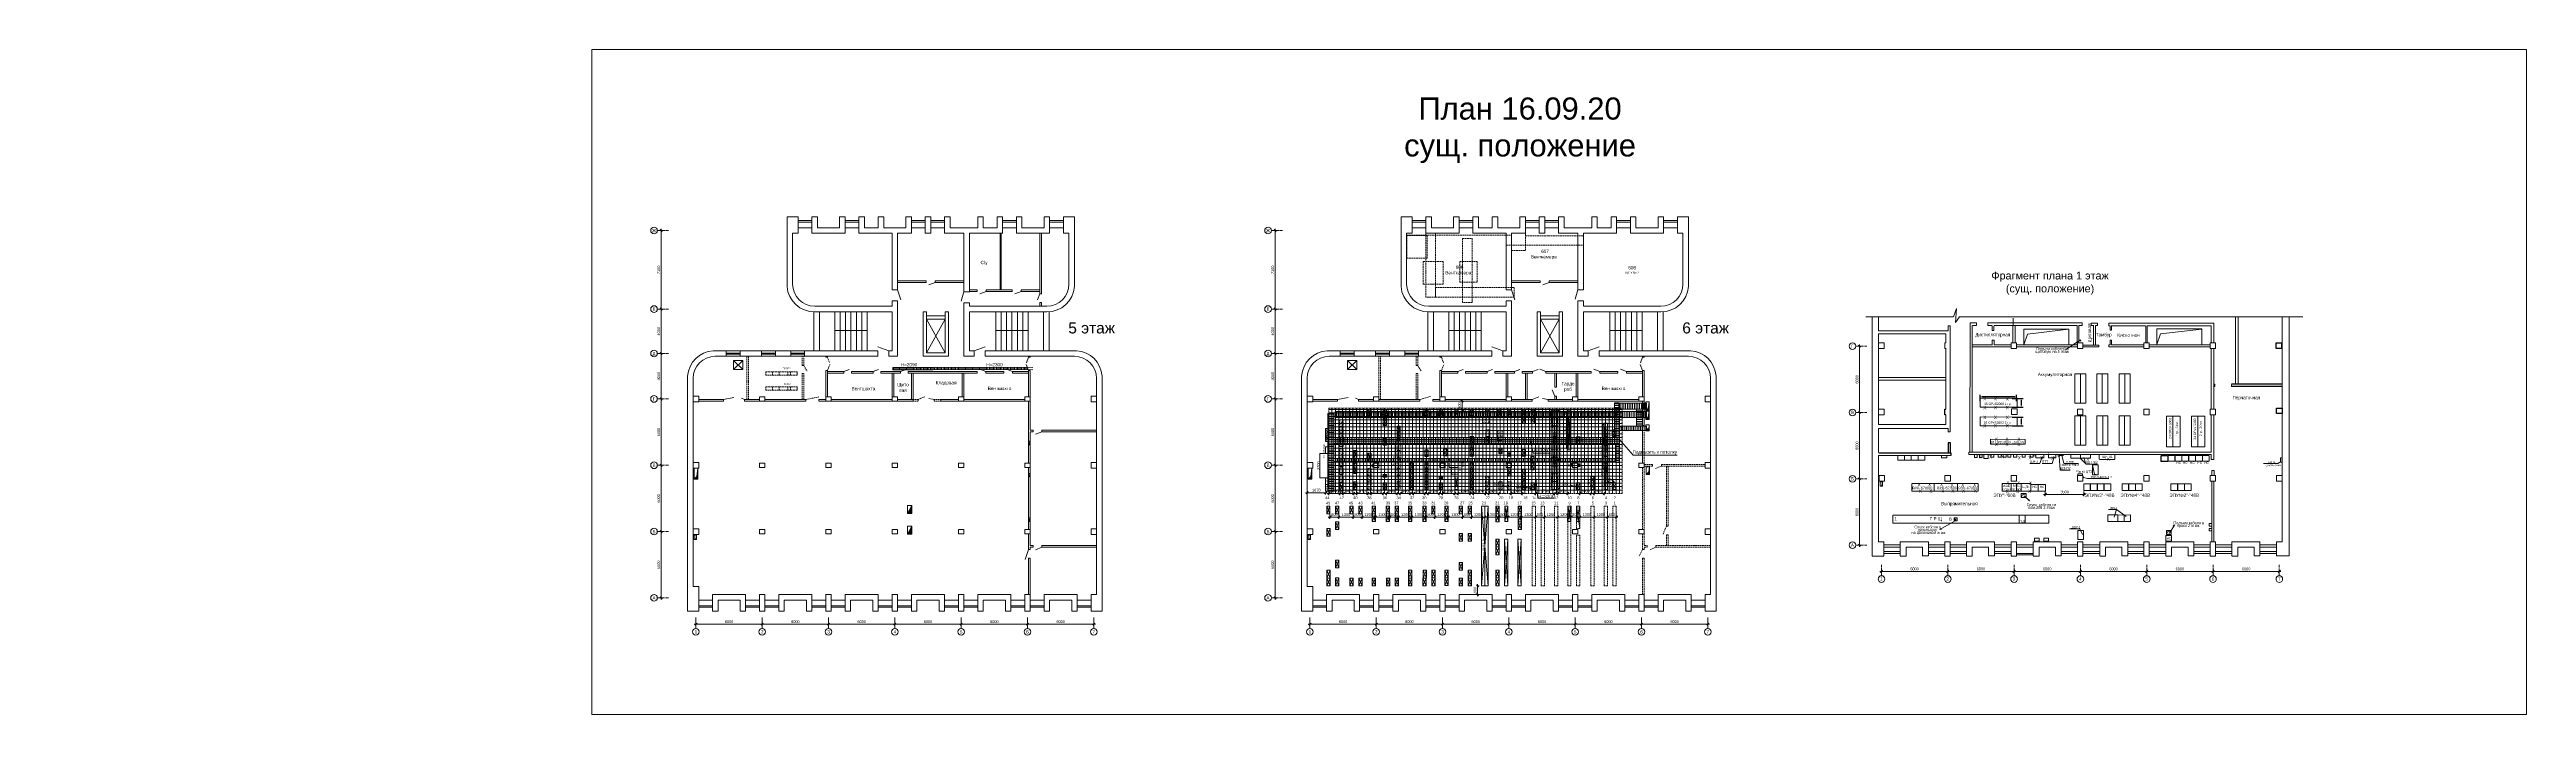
# Model space of a CAD drawing. Header units: millimetres. Extents: x 529148 to 753234, y -6155083 to -118574.
# Drawn here: x 529148 to 753234, y -178724 to -118574 of the extents above; entities outside this region: 4.
import ezdxf
from ezdxf.enums import TextEntityAlignment as Align

# ---------------------------------------------------------------- set-up
doc = ezdxf.new("R2010")
doc.units = ezdxf.units.MM
for name, pattern in [('GOST2.303 4', [7, 5, -2, 0]), ('ГОСТ 2.303 4', [7, 5, -2, 0]), ('осеваяX2', [4, 2.5, -0.5, 0.5, -0.5]), ('штриховая2', [0.375, 0.25, -0.125])]:
    doc.linetypes.add(name, pattern=pattern)
for name, color, linetype, lineweight in [('КНС_Кабель-канал 100х60', 42, 'Кабель-канал 100х60', 30), ('оборудование', 7, 'Continuous', 60), ('Размеры план', 5, 'Continuous', 5), ('Стены', 250, 'Continuous', 20)]:
    doc.layers.add(name, color=color, linetype=linetype, lineweight=lineweight)
doc.layers.add('Оси здания', color=6, linetype='Continuous')
doc.layers.add('Проемы', color=7, linetype='Continuous')
doc.styles.add('17_Standard 2.5', font='ARIALN.TTF', dxfattribs={"height": 250})
doc.styles.add('Arial Cyr', font='arial.ttf')
doc.styles.get("Standard").update_dxf_attribs({"font": 'ARIALN.TTF', "height": 3})
doc.linetypes.add('Кабель-канал 100х60', pattern='A,0.25,-0.1,[133,ltypeshp.shx,S=0.1,R=0,X=-0.1,Y=0],-0.1,1', length=1.45)
doc.dimstyles.new('ISO-25', dxfattribs={"dimtxt": 2.5, "dimasz": 2.5, "dimexe": 1.25, "dimexo": 0.625, "dimtad": 1, "dimtxsty": 'Standard', "dimcen": 2.5, "dimadec": 0, "dimazin": 0, "dimtfac": 1, "dimtmove": 0, "dimatfit": 3, "dimfxl": 1, "dimarcsym": 0})
doc.dimstyles.get("Standard").update_dxf_attribs({"dimtxt": 2.5, "dimasz": 2, "dimexe": 1.5, "dimexo": 3, "dimgap": 1, "dimtad": 1, "dimtoh": 1, "dimdec": 0, "dimrnd": 1, "dimzin": 0, "dimdsep": 46, "dimtxsty": '17_Standard 2.5', "dimblk": 'OBLIQUE', "dimcen": 2, "dimdle": 1.5, "dimclrd": 5, "dimclre": 5, "dimclrt": 5, "dimadec": 0, "dimazin": 0, "dimtfac": 1, "dimtdec": 0, "dimtofl": 0, "dimtmove": 0, "dimatfit": 3, "dimldrblk": 'OBLIQUE', "dimfxl": 1, "dimtolj": 1, "dimtzin": 0, "dimlwd": 5, "dimlwe": 5, "dimarcsym": 0})

# ---------------------------------------------------------------- blocks, each defined once
blk = doc.blocks.new('обозначение оси')
at = {"layer": 'Оси здания', "linetype": 'осеваяX2', "lineweight": 5}
blk.add_line((-10, 0), (0, 0), dxfattribs=at)
at = {"layer": 'Оси здания', "lineweight": 5}
blk.add_circle((-13, 0), 3, dxfattribs=at)
at = {"layer": 'Оси здания', "linetype": 'ByBlock', "lineweight": 5}
blk.add_attdef('ОСЬ', text='', height=3, dxfattribs=at).set_placement((-13, 0), align=Align.MIDDLE_CENTER)
blk = doc.blocks.new('*U65')
at = {"layer": 'Оси здания', "linetype": 'осеваяX2', "lineweight": 5}
blk.add_line((0, -10), (0, 0), dxfattribs=at)
at = {"layer": 'Оси здания', "lineweight": 5}
blk.add_circle((0, -13), 3, dxfattribs=at)
at = {"layer": 'Оси здания', "linetype": 'ByBlock', "lineweight": 5}
blk.add_attdef('ОСЬ', text='', height=3, rotation=360, dxfattribs=at).set_placement((0, -13), align=Align.MIDDLE_CENTER)
blk = doc.blocks.new('_Oblique')
at = {"color": 0, "linetype": 'ByBlock', "lineweight": -2}
blk.add_line((-0.5, -0.5), (0.5, 0.5), dxfattribs=at)
blk = doc.blocks.new('*D415')
at = {"layer": 'Defpoints', "color": 0, "transparency": 16777216}
for p in [(599624.700159, -169966.313389), (605624.700159, -169983.192885), (605624.700159, -170558.000436)]:
    blk.add_point(p, dxfattribs=at)
at = {"layer": 'Стены', "color": 5, "linetype": 'Continuous', "lineweight": 5, "transparency": 16777216}
for p, q in [((599624.700159, -170266.313389), (599624.700159, -170708.000436)), ((605624.700159, -170283.192885), (605624.700159, -170708.000436)), ((599474.700159, -170558.000436), (605774.700159, -170558.000436))]:
    blk.add_line(p, q, dxfattribs=at)
at = {"layer": 'Стены', "color": 5, "lineweight": 5, "transparency": 16777216, "xscale": 200, "yscale": 200, "zscale": 200, "rotation": 180}
blk.add_blockref('_Oblique', (599624.700159, -170558.000436), dxfattribs=at)
at = {"layer": 'Стены', "color": 5, "lineweight": 5, "transparency": 16777216, "xscale": 200, "yscale": 200, "zscale": 200}
blk.add_blockref('_Oblique', (605624.700159, -170558.000436), dxfattribs=at)
at = {"layer": 'Стены', "color": 5, "linetype": 'Continuous', "lineweight": 20, "transparency": 16777216, "insert": (602624.700159, -170330.372808), "char_height": 250, "attachment_point": 5, "style": '17_Standard 2.5'}
blk.add_mtext('\\A1;6000', dxfattribs=at)
blk = doc.blocks.new('*D416')
at = {"layer": 'Defpoints', "color": 0, "transparency": 16777216}
for p in [(605624.700159, -169949.433894), (611624.700159, -169966.313389), (611624.700159, -170558.000436)]:
    blk.add_point(p, dxfattribs=at)
at = {"layer": 'Стены', "color": 5, "linetype": 'Continuous', "lineweight": 5, "transparency": 16777216}
for p, q in [((605624.700159, -170249.433894), (605624.700159, -170708.000436)), ((611624.700159, -170266.313389), (611624.700159, -170708.000436)), ((605474.700159, -170558.000436), (611774.700159, -170558.000436))]:
    blk.add_line(p, q, dxfattribs=at)
at = {"layer": 'Стены', "color": 5, "lineweight": 5, "transparency": 16777216, "xscale": 200, "yscale": 200, "zscale": 200, "rotation": 180}
blk.add_blockref('_Oblique', (605624.700159, -170558.000436), dxfattribs=at)
at = {"layer": 'Стены', "color": 5, "lineweight": 5, "transparency": 16777216, "xscale": 200, "yscale": 200, "zscale": 200}
blk.add_blockref('_Oblique', (611624.700159, -170558.000436), dxfattribs=at)
at = {"layer": 'Стены', "color": 5, "linetype": 'GOST2.303 4', "lineweight": 20, "transparency": 16777216, "insert": (608624.700159, -170330.372808), "char_height": 250, "attachment_point": 5, "style": '17_Standard 2.5'}
blk.add_mtext('\\A1;6000', dxfattribs=at)
blk = doc.blocks.new('*D417')
at = {"layer": 'Defpoints', "color": 0, "transparency": 16777216}
for p in [(611624.700159, -169966.313389), (617624.700159, -169983.192885), (617624.700159, -170558.000436)]:
    blk.add_point(p, dxfattribs=at)
at = {"layer": 'Стены', "color": 5, "linetype": 'Continuous', "lineweight": 5, "transparency": 16777216}
for p, q in [((611624.700159, -170266.313389), (611624.700159, -170708.000436)), ((617624.700159, -170283.192885), (617624.700159, -170708.000436)), ((611474.700159, -170558.000436), (617774.700159, -170558.000436))]:
    blk.add_line(p, q, dxfattribs=at)
at = {"layer": 'Стены', "color": 5, "lineweight": 5, "transparency": 16777216, "xscale": 200, "yscale": 200, "zscale": 200, "rotation": 180}
blk.add_blockref('_Oblique', (611624.700159, -170558.000436), dxfattribs=at)
at = {"layer": 'Стены', "color": 5, "lineweight": 5, "transparency": 16777216, "xscale": 200, "yscale": 200, "zscale": 200}
blk.add_blockref('_Oblique', (617624.700159, -170558.000436), dxfattribs=at)
at = {"layer": 'Стены', "color": 5, "linetype": 'GOST2.303 4', "lineweight": 20, "transparency": 16777216, "insert": (614624.700159, -170330.372808), "char_height": 250, "attachment_point": 5, "style": '17_Standard 2.5'}
blk.add_mtext('\\A1;6000', dxfattribs=at)
blk = doc.blocks.new('*D418')
at = {"layer": 'Defpoints', "color": 0, "transparency": 16777216}
for p in [(617624.700159, -169966.313389), (623624.700159, -169983.192885), (623624.700159, -170558.000436)]:
    blk.add_point(p, dxfattribs=at)
at = {"layer": 'Стены', "color": 5, "linetype": 'Continuous', "lineweight": 5, "transparency": 16777216}
for p, q in [((617624.700159, -170266.313389), (617624.700159, -170708.000436)), ((623624.700159, -170283.192885), (623624.700159, -170708.000436)), ((617474.700159, -170558.000436), (623774.700159, -170558.000436))]:
    blk.add_line(p, q, dxfattribs=at)
at = {"layer": 'Стены', "color": 5, "lineweight": 5, "transparency": 16777216, "xscale": 200, "yscale": 200, "zscale": 200, "rotation": 180}
blk.add_blockref('_Oblique', (617624.700159, -170558.000436), dxfattribs=at)
at = {"layer": 'Стены', "color": 5, "lineweight": 5, "transparency": 16777216, "xscale": 200, "yscale": 200, "zscale": 200}
blk.add_blockref('_Oblique', (623624.700159, -170558.000436), dxfattribs=at)
at = {"layer": 'Стены', "color": 5, "linetype": 'GOST2.303 4', "lineweight": 20, "transparency": 16777216, "insert": (620624.700159, -170330.372808), "char_height": 250, "attachment_point": 5, "style": '17_Standard 2.5'}
blk.add_mtext('\\A1;6000', dxfattribs=at)
blk = doc.blocks.new('*D419')
at = {"layer": 'Defpoints', "color": 0, "transparency": 16777216}
for p in [(593624.700159, -169966.313389), (599624.700159, -169983.192885), (599624.700159, -170558.000436)]:
    blk.add_point(p, dxfattribs=at)
at = {"layer": 'Стены', "color": 5, "linetype": 'Continuous', "lineweight": 5, "transparency": 16777216}
for p, q in [((593624.700159, -170266.313389), (593624.700159, -170708.000436)), ((599624.700159, -170283.192885), (599624.700159, -170708.000436)), ((593474.700159, -170558.000436), (599774.700159, -170558.000436))]:
    blk.add_line(p, q, dxfattribs=at)
at = {"layer": 'Стены', "color": 5, "lineweight": 5, "transparency": 16777216, "xscale": 200, "yscale": 200, "zscale": 200, "rotation": 180}
blk.add_blockref('_Oblique', (593624.700159, -170558.000436), dxfattribs=at)
at = {"layer": 'Стены', "color": 5, "lineweight": 5, "transparency": 16777216, "xscale": 200, "yscale": 200, "zscale": 200}
blk.add_blockref('_Oblique', (599624.700159, -170558.000436), dxfattribs=at)
at = {"layer": 'Стены', "color": 5, "linetype": 'Continuous', "lineweight": 20, "transparency": 16777216, "insert": (596624.700159, -170330.372808), "char_height": 250, "attachment_point": 5, "style": '17_Standard 2.5'}
blk.add_mtext('\\A1;6000', dxfattribs=at)
blk = doc.blocks.new('*D420')
at = {"layer": 'Defpoints', "color": 0, "transparency": 16777216}
for p in [(587624.700159, -169966.313389), (593624.700159, -169983.192885), (593624.700159, -170558.000436)]:
    blk.add_point(p, dxfattribs=at)
at = {"layer": 'Стены', "color": 5, "linetype": 'Continuous', "lineweight": 5, "transparency": 16777216}
for p, q in [((587624.700159, -170266.313389), (587624.700159, -170708.000436)), ((593624.700159, -170283.192885), (593624.700159, -170708.000436)), ((587474.700159, -170558.000436), (593774.700159, -170558.000436))]:
    blk.add_line(p, q, dxfattribs=at)
at = {"layer": 'Стены', "color": 5, "lineweight": 5, "transparency": 16777216, "xscale": 200, "yscale": 200, "zscale": 200, "rotation": 180}
blk.add_blockref('_Oblique', (587624.700159, -170558.000436), dxfattribs=at)
at = {"layer": 'Стены', "color": 5, "lineweight": 5, "transparency": 16777216, "xscale": 200, "yscale": 200, "zscale": 200}
blk.add_blockref('_Oblique', (593624.700159, -170558.000436), dxfattribs=at)
at = {"layer": 'Стены', "color": 5, "linetype": 'Continuous', "lineweight": 20, "transparency": 16777216, "insert": (590624.700159, -170330.372808), "char_height": 250, "attachment_point": 5, "style": '17_Standard 2.5'}
blk.add_mtext('\\A1;6000', dxfattribs=at)
blk = doc.blocks.new('*D421')
at = {"layer": 'Defpoints', "color": 0, "transparency": 16777216}
for p in [(585073.214155, -162182.552882), (584481.527108, -168182.552882), (585056.334659, -168182.552882)]:
    blk.add_point(p, dxfattribs=at)
at = {"layer": 'Стены', "color": 5, "linetype": 'Continuous', "lineweight": 5, "transparency": 16777216}
for p, q in [((584773.214155, -162182.552882), (584331.527108, -162182.552882)), ((584481.527108, -162032.552882), (584481.527108, -168332.552882)), ((584756.334659, -168182.552882), (584331.527108, -168182.552882))]:
    blk.add_line(p, q, dxfattribs=at)
at = {"layer": 'Стены', "color": 5, "lineweight": 5, "transparency": 16777216, "xscale": 200, "yscale": 200, "zscale": 200}
for p, rotation in [((584481.527108, -162182.552882), 90), ((584481.527108, -168182.552882), 270)]:
    blk.add_blockref('_Oblique', p, dxfattribs=dict(at, rotation=rotation))
at = {"layer": 'Стены', "color": 5, "linetype": 'GOST2.303 4', "lineweight": 20, "transparency": 16777216, "insert": (584253.899481, -165182.552882), "char_height": 250, "attachment_point": 5, "rotation": 90, "style": '17_Standard 2.5'}
blk.add_mtext('\\A1;6000', dxfattribs=at)
blk = doc.blocks.new('*D422')
at = {"layer": 'Defpoints', "color": 0, "transparency": 16777216}
for p in [(585073.214155, -156182.552882), (584481.527108, -162182.552882), (585056.334659, -162182.552882)]:
    blk.add_point(p, dxfattribs=at)
at = {"layer": 'Стены', "color": 5, "linetype": 'Continuous', "lineweight": 5, "transparency": 16777216}
for p, q in [((584773.214155, -156182.552882), (584331.527108, -156182.552882)), ((584481.527108, -156032.552882), (584481.527108, -162332.552882)), ((584756.334659, -162182.552882), (584331.527108, -162182.552882))]:
    blk.add_line(p, q, dxfattribs=at)
at = {"layer": 'Стены', "color": 5, "lineweight": 5, "transparency": 16777216, "xscale": 200, "yscale": 200, "zscale": 200}
for p, rotation in [((584481.527108, -156182.552882), 90), ((584481.527108, -162182.552882), 270)]:
    blk.add_blockref('_Oblique', p, dxfattribs=dict(at, rotation=rotation))
at = {"layer": 'Стены', "color": 5, "linetype": 'GOST2.303 4', "lineweight": 20, "transparency": 16777216, "insert": (584253.899481, -159182.552882), "char_height": 250, "attachment_point": 5, "rotation": 90, "style": '17_Standard 2.5'}
blk.add_mtext('\\A1;6000', dxfattribs=at)
blk = doc.blocks.new('*D423')
at = {"layer": 'Defpoints', "color": 0, "transparency": 16777216}
for p in [(585073.214155, -150182.552882), (584481.527108, -156182.552882), (585056.334659, -156182.552882)]:
    blk.add_point(p, dxfattribs=at)
at = {"layer": 'Стены', "color": 5, "linetype": 'Continuous', "lineweight": 5, "transparency": 16777216}
for p, q in [((584481.527108, -150032.552882), (584481.527108, -156332.552882)), ((584773.214155, -150182.552882), (584331.527108, -150182.552882)), ((584756.334659, -156182.552882), (584331.527108, -156182.552882))]:
    blk.add_line(p, q, dxfattribs=at)
at = {"layer": 'Стены', "color": 5, "lineweight": 5, "transparency": 16777216, "xscale": 200, "yscale": 200, "zscale": 200}
for p, rotation in [((584481.527108, -150182.552882), 90), ((584481.527108, -156182.552882), 270)]:
    blk.add_blockref('_Oblique', p, dxfattribs=dict(at, rotation=rotation))
at = {"layer": 'Стены', "color": 5, "linetype": 'GOST2.303 4', "lineweight": 20, "transparency": 16777216, "insert": (584253.899481, -153182.552882), "char_height": 250, "attachment_point": 5, "rotation": 90, "style": '17_Standard 2.5'}
blk.add_mtext('\\A1;6000', dxfattribs=at)
blk = doc.blocks.new('*D424')
at = {"layer": 'Defpoints', "color": 0, "transparency": 16777216}
for p in [(585134.77759, -146072.552882), (584481.527108, -150182.552882), (585056.334659, -150182.552882)]:
    blk.add_point(p, dxfattribs=at)
at = {"layer": 'Стены', "color": 5, "linetype": 'Continuous', "lineweight": 5, "transparency": 16777216}
for p, q in [((584834.77759, -146072.552882), (584331.527108, -146072.552882)), ((584481.527108, -145922.552882), (584481.527108, -150332.552882)), ((584756.334659, -150182.552882), (584331.527108, -150182.552882))]:
    blk.add_line(p, q, dxfattribs=at)
at = {"layer": 'Стены', "color": 5, "lineweight": 5, "transparency": 16777216, "xscale": 200, "yscale": 200, "zscale": 200}
for p, rotation in [((584481.527108, -146072.552882), 90), ((584481.527108, -150182.552882), 270)]:
    blk.add_blockref('_Oblique', p, dxfattribs=dict(at, rotation=rotation))
at = {"layer": 'Стены', "color": 5, "linetype": 'GOST2.303 4', "lineweight": 20, "transparency": 16777216, "insert": (584253.899481, -148127.552882), "char_height": 250, "attachment_point": 5, "rotation": 90, "style": '17_Standard 2.5'}
blk.add_mtext('\\A1;4000', dxfattribs=at)
blk = doc.blocks.new('*D425')
at = {"layer": 'Defpoints', "color": 0, "transparency": 16777216}
for p in [(585134.77759, -142049.249835), (584481.527108, -146072.552882), (585056.334659, -146072.552882)]:
    blk.add_point(p, dxfattribs=at)
at = {"layer": 'Стены', "color": 5, "linetype": 'Continuous', "lineweight": 5, "transparency": 16777216}
for p, q in [((584834.77759, -142049.249835), (584331.527108, -142049.249835)), ((584481.527108, -141899.249835), (584481.527108, -146222.552882)), ((584756.334659, -146072.552882), (584331.527108, -146072.552882))]:
    blk.add_line(p, q, dxfattribs=at)
at = {"layer": 'Стены', "color": 5, "lineweight": 5, "transparency": 16777216, "xscale": 200, "yscale": 200, "zscale": 200}
for p, rotation in [((584481.527108, -142049.249835), 90), ((584481.527108, -146072.552882), 270)]:
    blk.add_blockref('_Oblique', p, dxfattribs=dict(at, rotation=rotation))
at = {"layer": 'Стены', "color": 5, "linetype": 'GOST2.303 4', "lineweight": 20, "transparency": 16777216, "insert": (584253.899481, -144060.901358), "char_height": 250, "attachment_point": 5, "rotation": 90, "style": '17_Standard 2.5'}
blk.add_mtext('\\A1;4000', dxfattribs=at)
blk = doc.blocks.new('*D426')
at = {"layer": 'Defpoints', "color": 0, "transparency": 16777216}
for p in [(585134.77759, -134949.249835), (584481.527108, -142049.249835), (585056.334659, -142049.249835)]:
    blk.add_point(p, dxfattribs=at)
at = {"layer": 'Стены', "color": 5, "linetype": 'Continuous', "lineweight": 5, "transparency": 16777216}
for p, q in [((584834.77759, -134949.249835), (584331.527108, -134949.249835)), ((584481.527108, -134799.249835), (584481.527108, -142199.249835)), ((584756.334659, -142049.249835), (584331.527108, -142049.249835))]:
    blk.add_line(p, q, dxfattribs=at)
at = {"layer": 'Стены', "color": 5, "lineweight": 5, "transparency": 16777216, "xscale": 200, "yscale": 200, "zscale": 200}
for p, rotation in [((584481.527108, -134949.249835), 90), ((584481.527108, -142049.249835), 270)]:
    blk.add_blockref('_Oblique', p, dxfattribs=dict(at, rotation=rotation))
at = {"layer": 'Стены', "color": 5, "linetype": 'GOST2.303 4', "lineweight": 20, "transparency": 16777216, "insert": (584253.899481, -138499.249835), "char_height": 250, "attachment_point": 5, "rotation": 90, "style": '17_Standard 2.5'}
blk.add_mtext('\\A1;7100', dxfattribs=at)
blk = doc.blocks.new('*D438')
at = {"layer": 'Defpoints', "color": 0, "transparency": 16777216}
for p in [(655173.572558, -169966.313389), (661173.572558, -169983.192885), (661173.572558, -170558.000436)]:
    blk.add_point(p, dxfattribs=at)
at = {"layer": 'Стены', "color": 5, "linetype": 'Continuous', "lineweight": 5, "transparency": 16777216}
for p, q in [((655173.572558, -170266.313389), (655173.572558, -170708.000436)), ((661173.572558, -170283.192885), (661173.572558, -170708.000436)), ((655023.572558, -170558.000436), (661323.572558, -170558.000436))]:
    blk.add_line(p, q, dxfattribs=at)
at = {"layer": 'Стены', "color": 5, "lineweight": 5, "transparency": 16777216, "xscale": 200, "yscale": 200, "zscale": 200, "rotation": 180}
blk.add_blockref('_Oblique', (655173.572558, -170558.000436), dxfattribs=at)
at = {"layer": 'Стены', "color": 5, "lineweight": 5, "transparency": 16777216, "xscale": 200, "yscale": 200, "zscale": 200}
blk.add_blockref('_Oblique', (661173.572558, -170558.000436), dxfattribs=at)
at = {"layer": 'Стены', "color": 5, "linetype": 'Continuous', "lineweight": 20, "transparency": 16777216, "insert": (658173.572558, -170330.372808), "char_height": 250, "attachment_point": 5, "style": '17_Standard 2.5'}
blk.add_mtext('\\A1;6000', dxfattribs=at)
blk = doc.blocks.new('*D439')
at = {"layer": 'Defpoints', "color": 0, "transparency": 16777216}
for p in [(661173.572558, -169949.433894), (667173.572558, -169966.313389), (667173.572558, -170558.000436)]:
    blk.add_point(p, dxfattribs=at)
at = {"layer": 'Стены', "color": 5, "linetype": 'Continuous', "lineweight": 5, "transparency": 16777216}
for p, q in [((661173.572558, -170249.433894), (661173.572558, -170708.000436)), ((667173.572558, -170266.313389), (667173.572558, -170708.000436)), ((661023.572558, -170558.000436), (667323.572558, -170558.000436))]:
    blk.add_line(p, q, dxfattribs=at)
at = {"layer": 'Стены', "color": 5, "lineweight": 5, "transparency": 16777216, "xscale": 200, "yscale": 200, "zscale": 200, "rotation": 180}
blk.add_blockref('_Oblique', (661173.572558, -170558.000436), dxfattribs=at)
at = {"layer": 'Стены', "color": 5, "lineweight": 5, "transparency": 16777216, "xscale": 200, "yscale": 200, "zscale": 200}
blk.add_blockref('_Oblique', (667173.572558, -170558.000436), dxfattribs=at)
at = {"layer": 'Стены', "color": 5, "linetype": 'Continuous', "lineweight": 20, "transparency": 16777216, "insert": (664173.572558, -170330.372808), "char_height": 250, "attachment_point": 5, "style": '17_Standard 2.5'}
blk.add_mtext('\\A1;6000', dxfattribs=at)
blk = doc.blocks.new('*D440')
at = {"layer": 'Defpoints', "color": 0, "transparency": 16777216}
for p in [(667173.572558, -169966.313389), (673173.572558, -169983.192885), (673173.572558, -170558.000436)]:
    blk.add_point(p, dxfattribs=at)
at = {"layer": 'Стены', "color": 5, "linetype": 'Continuous', "lineweight": 5, "transparency": 16777216}
for p, q in [((667173.572558, -170266.313389), (667173.572558, -170708.000436)), ((673173.572558, -170283.192885), (673173.572558, -170708.000436)), ((667023.572558, -170558.000436), (673323.572558, -170558.000436))]:
    blk.add_line(p, q, dxfattribs=at)
at = {"layer": 'Стены', "color": 5, "lineweight": 5, "transparency": 16777216, "xscale": 200, "yscale": 200, "zscale": 200, "rotation": 180}
blk.add_blockref('_Oblique', (667173.572558, -170558.000436), dxfattribs=at)
at = {"layer": 'Стены', "color": 5, "lineweight": 5, "transparency": 16777216, "xscale": 200, "yscale": 200, "zscale": 200}
blk.add_blockref('_Oblique', (673173.572558, -170558.000436), dxfattribs=at)
at = {"layer": 'Стены', "color": 5, "linetype": 'Continuous', "lineweight": 20, "transparency": 16777216, "insert": (670173.572558, -170330.372808), "char_height": 250, "attachment_point": 5, "style": '17_Standard 2.5'}
blk.add_mtext('\\A1;6000', dxfattribs=at)
blk = doc.blocks.new('*D441')
at = {"layer": 'Defpoints', "color": 0, "transparency": 16777216}
for p in [(673173.572558, -169966.313389), (679173.572558, -169983.192885), (679173.572558, -170558.000436)]:
    blk.add_point(p, dxfattribs=at)
at = {"layer": 'Стены', "color": 5, "linetype": 'Continuous', "lineweight": 5, "transparency": 16777216}
for p, q in [((673173.572558, -170266.313389), (673173.572558, -170708.000436)), ((679173.572558, -170283.192885), (679173.572558, -170708.000436)), ((673023.572558, -170558.000436), (679323.572558, -170558.000436))]:
    blk.add_line(p, q, dxfattribs=at)
at = {"layer": 'Стены', "color": 5, "lineweight": 5, "transparency": 16777216, "xscale": 200, "yscale": 200, "zscale": 200, "rotation": 180}
blk.add_blockref('_Oblique', (673173.572558, -170558.000436), dxfattribs=at)
at = {"layer": 'Стены', "color": 5, "lineweight": 5, "transparency": 16777216, "xscale": 200, "yscale": 200, "zscale": 200}
blk.add_blockref('_Oblique', (679173.572558, -170558.000436), dxfattribs=at)
at = {"layer": 'Стены', "color": 5, "linetype": 'Continuous', "lineweight": 20, "transparency": 16777216, "insert": (676173.572558, -170330.372808), "char_height": 250, "attachment_point": 5, "style": '17_Standard 2.5'}
blk.add_mtext('\\A1;6000', dxfattribs=at)
blk = doc.blocks.new('*D442')
at = {"layer": 'Defpoints', "color": 0, "transparency": 16777216}
for p in [(649173.572558, -169966.313389), (655173.572558, -169983.192885), (655173.572558, -170558.000436)]:
    blk.add_point(p, dxfattribs=at)
at = {"layer": 'Стены', "color": 5, "linetype": 'Continuous', "lineweight": 5, "transparency": 16777216}
for p, q in [((649173.572558, -170266.313389), (649173.572558, -170708.000436)), ((655173.572558, -170283.192885), (655173.572558, -170708.000436)), ((649023.572558, -170558.000436), (655323.572558, -170558.000436))]:
    blk.add_line(p, q, dxfattribs=at)
at = {"layer": 'Стены', "color": 5, "lineweight": 5, "transparency": 16777216, "xscale": 200, "yscale": 200, "zscale": 200, "rotation": 180}
blk.add_blockref('_Oblique', (649173.572558, -170558.000436), dxfattribs=at)
at = {"layer": 'Стены', "color": 5, "lineweight": 5, "transparency": 16777216, "xscale": 200, "yscale": 200, "zscale": 200}
blk.add_blockref('_Oblique', (655173.572558, -170558.000436), dxfattribs=at)
at = {"layer": 'Стены', "color": 5, "linetype": 'Continuous', "lineweight": 20, "transparency": 16777216, "insert": (652173.572558, -170330.372808), "char_height": 250, "attachment_point": 5, "style": '17_Standard 2.5'}
blk.add_mtext('\\A1;6000', dxfattribs=at)
blk = doc.blocks.new('*D443')
at = {"layer": 'Defpoints', "color": 0, "transparency": 16777216}
for p in [(643173.572558, -169966.313389), (649173.572558, -169983.192885), (649173.572558, -170558.000436)]:
    blk.add_point(p, dxfattribs=at)
at = {"layer": 'Стены', "color": 5, "linetype": 'Continuous', "lineweight": 5, "transparency": 16777216}
for p, q in [((643173.572558, -170266.313389), (643173.572558, -170708.000436)), ((649173.572558, -170283.192885), (649173.572558, -170708.000436)), ((643023.572558, -170558.000436), (649323.572558, -170558.000436))]:
    blk.add_line(p, q, dxfattribs=at)
at = {"layer": 'Стены', "color": 5, "lineweight": 5, "transparency": 16777216, "xscale": 200, "yscale": 200, "zscale": 200, "rotation": 180}
blk.add_blockref('_Oblique', (643173.572558, -170558.000436), dxfattribs=at)
at = {"layer": 'Стены', "color": 5, "lineweight": 5, "transparency": 16777216, "xscale": 200, "yscale": 200, "zscale": 200}
blk.add_blockref('_Oblique', (649173.572558, -170558.000436), dxfattribs=at)
at = {"layer": 'Стены', "color": 5, "linetype": 'Continuous', "lineweight": 20, "transparency": 16777216, "insert": (646173.572558, -170330.372808), "char_height": 250, "attachment_point": 5, "style": '17_Standard 2.5'}
blk.add_mtext('\\A1;6000', dxfattribs=at)
blk = doc.blocks.new('*D444')
at = {"layer": 'Defpoints', "color": 0, "transparency": 16777216}
for p in [(640622.086554, -162182.552882), (640030.399507, -168182.552882), (640605.207058, -168182.552882)]:
    blk.add_point(p, dxfattribs=at)
at = {"layer": 'Стены', "color": 5, "linetype": 'Continuous', "lineweight": 5, "transparency": 16777216}
for p, q in [((640322.086554, -162182.552882), (639880.399507, -162182.552882)), ((640030.399507, -162032.552882), (640030.399507, -168332.552882)), ((640305.207058, -168182.552882), (639880.399507, -168182.552882))]:
    blk.add_line(p, q, dxfattribs=at)
at = {"layer": 'Стены', "color": 5, "lineweight": 5, "transparency": 16777216, "xscale": 200, "yscale": 200, "zscale": 200}
for p, rotation in [((640030.399507, -162182.552882), 90), ((640030.399507, -168182.552882), 270)]:
    blk.add_blockref('_Oblique', p, dxfattribs=dict(at, rotation=rotation))
at = {"layer": 'Стены', "color": 5, "linetype": 'Continuous', "lineweight": 20, "transparency": 16777216, "insert": (639802.77188, -165182.552882), "char_height": 250, "attachment_point": 5, "rotation": 90, "style": '17_Standard 2.5'}
blk.add_mtext('\\A1;6000', dxfattribs=at)
blk = doc.blocks.new('*D445')
at = {"layer": 'Defpoints', "color": 0, "transparency": 16777216}
for p in [(640622.086554, -156182.552882), (640030.399507, -162182.552882), (640605.207058, -162182.552882)]:
    blk.add_point(p, dxfattribs=at)
at = {"layer": 'Стены', "color": 5, "linetype": 'Continuous', "lineweight": 5, "transparency": 16777216}
for p, q in [((640322.086554, -156182.552882), (639880.399507, -156182.552882)), ((640030.399507, -156032.552882), (640030.399507, -162332.552882)), ((640305.207058, -162182.552882), (639880.399507, -162182.552882))]:
    blk.add_line(p, q, dxfattribs=at)
at = {"layer": 'Стены', "color": 5, "lineweight": 5, "transparency": 16777216, "xscale": 200, "yscale": 200, "zscale": 200}
for p, rotation in [((640030.399507, -156182.552882), 90), ((640030.399507, -162182.552882), 270)]:
    blk.add_blockref('_Oblique', p, dxfattribs=dict(at, rotation=rotation))
at = {"layer": 'Стены', "color": 5, "linetype": 'Continuous', "lineweight": 20, "transparency": 16777216, "insert": (639802.77188, -159182.552882), "char_height": 250, "attachment_point": 5, "rotation": 90, "style": '17_Standard 2.5'}
blk.add_mtext('\\A1;6000', dxfattribs=at)
blk = doc.blocks.new('*D446')
at = {"layer": 'Defpoints', "color": 0, "transparency": 16777216}
for p in [(640622.086554, -150182.552882), (640030.399507, -156182.552882), (640605.207058, -156182.552882)]:
    blk.add_point(p, dxfattribs=at)
at = {"layer": 'Стены', "color": 5, "linetype": 'Continuous', "lineweight": 5, "transparency": 16777216}
for p, q in [((640030.399507, -150032.552882), (640030.399507, -156332.552882)), ((640322.086554, -150182.552882), (639880.399507, -150182.552882)), ((640305.207058, -156182.552882), (639880.399507, -156182.552882))]:
    blk.add_line(p, q, dxfattribs=at)
at = {"layer": 'Стены', "color": 5, "lineweight": 5, "transparency": 16777216, "xscale": 200, "yscale": 200, "zscale": 200}
for p, rotation in [((640030.399507, -150182.552882), 90), ((640030.399507, -156182.552882), 270)]:
    blk.add_blockref('_Oblique', p, dxfattribs=dict(at, rotation=rotation))
at = {"layer": 'Стены', "color": 5, "linetype": 'Continuous', "lineweight": 20, "transparency": 16777216, "insert": (639802.77188, -153182.552882), "char_height": 250, "attachment_point": 5, "rotation": 90, "style": '17_Standard 2.5'}
blk.add_mtext('\\A1;6000', dxfattribs=at)
blk = doc.blocks.new('*D447')
at = {"layer": 'Defpoints', "color": 0, "transparency": 16777216}
for p in [(640683.649989, -146072.552882), (640030.399507, -150182.552882), (640605.207058, -150182.552882)]:
    blk.add_point(p, dxfattribs=at)
at = {"layer": 'Стены', "color": 5, "linetype": 'Continuous', "lineweight": 5, "transparency": 16777216}
for p, q in [((640383.649989, -146072.552882), (639880.399507, -146072.552882)), ((640030.399507, -145922.552882), (640030.399507, -150332.552882)), ((640305.207058, -150182.552882), (639880.399507, -150182.552882))]:
    blk.add_line(p, q, dxfattribs=at)
at = {"layer": 'Стены', "color": 5, "lineweight": 5, "transparency": 16777216, "xscale": 200, "yscale": 200, "zscale": 200}
for p, rotation in [((640030.399507, -146072.552882), 90), ((640030.399507, -150182.552882), 270)]:
    blk.add_blockref('_Oblique', p, dxfattribs=dict(at, rotation=rotation))
at = {"layer": 'Стены', "color": 5, "linetype": 'Continuous', "lineweight": 20, "transparency": 16777216, "insert": (639802.77188, -148127.552882), "char_height": 250, "attachment_point": 5, "rotation": 90, "style": '17_Standard 2.5'}
blk.add_mtext('\\A1;4000', dxfattribs=at)
blk = doc.blocks.new('*D448')
at = {"layer": 'Defpoints', "color": 0, "transparency": 16777216}
for p in [(640683.649989, -142049.249835), (640030.399507, -146072.552882), (640605.207058, -146072.552882)]:
    blk.add_point(p, dxfattribs=at)
at = {"layer": 'Стены', "color": 5, "linetype": 'Continuous', "lineweight": 5, "transparency": 16777216}
for p, q in [((640383.649989, -142049.249835), (639880.399507, -142049.249835)), ((640030.399507, -141899.249835), (640030.399507, -146222.552882)), ((640305.207058, -146072.552882), (639880.399507, -146072.552882))]:
    blk.add_line(p, q, dxfattribs=at)
at = {"layer": 'Стены', "color": 5, "lineweight": 5, "transparency": 16777216, "xscale": 200, "yscale": 200, "zscale": 200}
for p, rotation in [((640030.399507, -142049.249835), 90), ((640030.399507, -146072.552882), 270)]:
    blk.add_blockref('_Oblique', p, dxfattribs=dict(at, rotation=rotation))
at = {"layer": 'Стены', "color": 5, "linetype": 'Continuous', "lineweight": 20, "transparency": 16777216, "insert": (639802.77188, -144060.901359), "char_height": 250, "attachment_point": 5, "rotation": 90, "style": '17_Standard 2.5'}
blk.add_mtext('\\A1;4000', dxfattribs=at)
blk = doc.blocks.new('*D449')
at = {"layer": 'Defpoints', "color": 0, "transparency": 16777216}
for p in [(640683.649989, -134949.249835), (640030.399507, -142049.249835), (640605.207058, -142049.249835)]:
    blk.add_point(p, dxfattribs=at)
at = {"layer": 'Стены', "color": 5, "linetype": 'Continuous', "lineweight": 5, "transparency": 16777216}
for p, q in [((640383.649989, -134949.249835), (639880.399507, -134949.249835)), ((640030.399507, -134799.249835), (640030.399507, -142199.249835)), ((640305.207058, -142049.249835), (639880.399507, -142049.249835))]:
    blk.add_line(p, q, dxfattribs=at)
at = {"layer": 'Стены', "color": 5, "lineweight": 5, "transparency": 16777216, "xscale": 200, "yscale": 200, "zscale": 200}
for p, rotation in [((640030.399507, -134949.249835), 90), ((640030.399507, -142049.249835), 270)]:
    blk.add_blockref('_Oblique', p, dxfattribs=dict(at, rotation=rotation))
at = {"layer": 'Стены', "color": 5, "linetype": 'Continuous', "lineweight": 20, "transparency": 16777216, "insert": (639802.77188, -138499.249835), "char_height": 250, "attachment_point": 5, "rotation": 90, "style": '17_Standard 2.5'}
blk.add_mtext('\\A1;7100', dxfattribs=at)
blk = doc.blocks.new('*D450')
at = {"layer": 'Defpoints', "color": 0, "linetype": 'Continuous', "lineweight": 20, "transparency": 16777216}
for p in [(642920, -158444), (642920, -158665), (644590, -158444)]:
    blk.add_point(p, dxfattribs=at)
at = {"layer": 'Стены', "color": 5, "linetype": 'Continuous', "lineweight": 5, "transparency": 16777216}
for p, q in [((644740, -158665), (642770, -158665)), ((642920, -158744), (642920, -158815)), ((644590, -158744), (644590, -158815))]:
    blk.add_line(p, q, dxfattribs=at)
at = {"layer": 'Стены', "color": 5, "linetype": 'Continuous', "lineweight": 5, "transparency": 16777216, "xscale": 200, "yscale": 200, "zscale": 200, "rotation": 180}
blk.add_blockref('_Oblique', (642920, -158665), dxfattribs=at)
at = {"layer": 'Стены', "color": 5, "linetype": 'Continuous', "lineweight": 5, "transparency": 16777216, "xscale": 200, "yscale": 200, "zscale": 200}
blk.add_blockref('_Oblique', (644590, -158665), dxfattribs=at)
at = {"layer": 'Стены', "color": 5, "linetype": 'Continuous', "lineweight": 20, "transparency": 16777216, "insert": (643755, -158438), "char_height": 250, "attachment_point": 5, "style": '17_Standard 2.5'}
blk.add_mtext('\\A1;1670', dxfattribs=at)
blk = doc.blocks.new('*D451')
at = {"layer": 'Defpoints', "color": 0, "transparency": 16777216}
for p in [(644893.572558, -158506.802461), (644893.572558, -158727.786385), (645893.572558, -158506.802461)]:
    blk.add_point(p, dxfattribs=at)
at = {"layer": 'Стены', "color": 5, "linetype": 'Continuous', "lineweight": 5, "transparency": 16777216}
for p, q in [((646043.572558, -158727.786385), (644743.572558, -158727.786385)), ((644893.572558, -158806.802461), (644893.572558, -158877.786385)), ((645893.572558, -158806.802461), (645893.572558, -158877.786385))]:
    blk.add_line(p, q, dxfattribs=at)
at = {"layer": 'Стены', "color": 5, "lineweight": 5, "transparency": 16777216, "xscale": 200, "yscale": 200, "zscale": 200, "rotation": 180}
blk.add_blockref('_Oblique', (644893.572558, -158727.786385), dxfattribs=at)
at = {"layer": 'Стены', "color": 5, "lineweight": 5, "transparency": 16777216, "xscale": 200, "yscale": 200, "zscale": 200}
blk.add_blockref('_Oblique', (645893.572558, -158727.786385), dxfattribs=at)
at = {"layer": 'Стены', "color": 5, "linetype": 'Continuous', "lineweight": 20, "transparency": 16777216, "insert": (645393.572558, -158500.158757), "char_height": 250, "attachment_point": 5, "style": '17_Standard 2.5'}
blk.add_mtext('\\A1;1000', dxfattribs=at)
blk = doc.blocks.new('*D452')
at = {"layer": 'Defpoints', "color": 0, "transparency": 16777216}
for p in [(656573.572558, -158233.852485), (656573.572558, -158727.786385), (657673.572558, -158233.852485)]:
    blk.add_point(p, dxfattribs=at)
at = {"layer": 'Стены', "color": 5, "linetype": 'Continuous', "lineweight": 5, "transparency": 16777216}
for p, q in [((657823.572558, -158727.786385), (656423.572558, -158727.786385)), ((656573.572558, -158533.852485), (656573.572558, -158877.786385)), ((657673.572558, -158533.852485), (657673.572558, -158877.786385))]:
    blk.add_line(p, q, dxfattribs=at)
at = {"layer": 'Стены', "color": 5, "lineweight": 5, "transparency": 16777216, "xscale": 200, "yscale": 200, "zscale": 200, "rotation": 180}
blk.add_blockref('_Oblique', (656573.572558, -158727.786385), dxfattribs=at)
at = {"layer": 'Стены', "color": 5, "lineweight": 5, "transparency": 16777216, "xscale": 200, "yscale": 200, "zscale": 200}
blk.add_blockref('_Oblique', (657673.572558, -158727.786385), dxfattribs=at)
at = {"layer": 'Стены', "color": 5, "linetype": 'Continuous', "lineweight": 20, "transparency": 16777216, "insert": (657123.572558, -158500.158757), "char_height": 250, "attachment_point": 5, "style": '17_Standard 2.5'}
blk.add_mtext('\\A1;1100', dxfattribs=at)
blk = doc.blocks.new('*D453')
at = {"layer": 'Defpoints', "color": 0, "transparency": 16777216}
for p in [(655173.572558, -158233.852485), (655173.572558, -158727.786385), (656273.572558, -158382.552882)]:
    blk.add_point(p, dxfattribs=at)
at = {"layer": 'Стены', "color": 5, "linetype": 'Continuous', "lineweight": 5, "ltscale": 100, "transparency": 16777216}
for p, q in [((656423.572558, -158727.786385), (655023.572558, -158727.786385)), ((655173.572558, -158533.852485), (655173.572558, -158877.786385)), ((656273.572558, -158682.552882), (656273.572558, -158877.786385))]:
    blk.add_line(p, q, dxfattribs=at)
at = {"layer": 'Стены', "color": 5, "lineweight": 5, "transparency": 16777216, "xscale": 200, "yscale": 200, "zscale": 200, "rotation": 180}
blk.add_blockref('_Oblique', (655173.572558, -158727.786385), dxfattribs=at)
at = {"layer": 'Стены', "color": 5, "lineweight": 5, "transparency": 16777216, "xscale": 200, "yscale": 200, "zscale": 200}
blk.add_blockref('_Oblique', (656273.572558, -158727.786385), dxfattribs=at)
at = {"layer": 'Стены', "color": 5, "linetype": 'Continuous', "lineweight": 20, "transparency": 16777216, "insert": (655723.572558, -158500.158757), "char_height": 250, "attachment_point": 5, "style": '17_Standard 2.5'}
blk.add_mtext('\\A1;1100', dxfattribs=at)
blk = doc.blocks.new('*D454')
at = {"layer": 'Defpoints', "color": 0, "transparency": 16777216}
for p in [(657973.572558, -158233.852485), (657973.572558, -158727.786385), (659073.572558, -158233.852485)]:
    blk.add_point(p, dxfattribs=at)
at = {"layer": 'Стены', "color": 5, "linetype": 'Continuous', "lineweight": 5, "transparency": 16777216}
for p, q in [((659223.572558, -158727.786385), (657823.572558, -158727.786385)), ((657973.572558, -158533.852485), (657973.572558, -158877.786385)), ((659073.572558, -158533.852485), (659073.572558, -158877.786385))]:
    blk.add_line(p, q, dxfattribs=at)
at = {"layer": 'Стены', "color": 5, "lineweight": 5, "transparency": 16777216, "xscale": 200, "yscale": 200, "zscale": 200, "rotation": 180}
blk.add_blockref('_Oblique', (657973.572558, -158727.786385), dxfattribs=at)
at = {"layer": 'Стены', "color": 5, "lineweight": 5, "transparency": 16777216, "xscale": 200, "yscale": 200, "zscale": 200}
blk.add_blockref('_Oblique', (659073.572558, -158727.786385), dxfattribs=at)
at = {"layer": 'Стены', "color": 5, "linetype": 'Continuous', "lineweight": 20, "transparency": 16777216, "insert": (658523.572558, -158500.158757), "char_height": 250, "attachment_point": 5, "style": '17_Standard 2.5'}
blk.add_mtext('\\A1;1100', dxfattribs=at)
blk = doc.blocks.new('*D455')
at = {"layer": 'Defpoints', "color": 0, "transparency": 16777216}
for p in [(659373.572558, -158233.852485), (659373.572558, -158727.786385), (660273.572558, -158382.552882)]:
    blk.add_point(p, dxfattribs=at)
at = {"layer": 'Стены', "color": 5, "linetype": 'Continuous', "lineweight": 5, "transparency": 16777216}
for p, q in [((660423.572558, -158727.786385), (659223.572558, -158727.786385)), ((659373.572558, -158533.852485), (659373.572558, -158877.786385)), ((660273.572558, -158682.552882), (660273.572558, -158877.786385))]:
    blk.add_line(p, q, dxfattribs=at)
at = {"layer": 'Стены', "color": 5, "lineweight": 5, "transparency": 16777216, "xscale": 200, "yscale": 200, "zscale": 200, "rotation": 180}
blk.add_blockref('_Oblique', (659373.572558, -158727.786385), dxfattribs=at)
at = {"layer": 'Стены', "color": 5, "lineweight": 5, "transparency": 16777216, "xscale": 200, "yscale": 200, "zscale": 200}
blk.add_blockref('_Oblique', (660273.572558, -158727.786385), dxfattribs=at)
at = {"layer": 'Стены', "color": 5, "linetype": 'Continuous', "lineweight": 20, "transparency": 16777216, "insert": (659823.572558, -158500.158757), "char_height": 250, "attachment_point": 5, "style": '17_Standard 2.5'}
blk.add_mtext('\\A1;900', dxfattribs=at)
blk = doc.blocks.new('*D456')
at = {"layer": 'Defpoints', "color": 0, "transparency": 16777216}
for p in [(646193.572558, -158506.802461), (646193.572558, -158727.786385), (647133.572558, -158506.802461)]:
    blk.add_point(p, dxfattribs=at)
at = {"layer": 'Стены', "color": 5, "linetype": 'Continuous', "lineweight": 5, "transparency": 16777216}
for p, q in [((647283.572558, -158727.786385), (646043.572558, -158727.786385)), ((646193.572558, -158806.802461), (646193.572558, -158877.786385)), ((647133.572558, -158806.802461), (647133.572558, -158877.786385))]:
    blk.add_line(p, q, dxfattribs=at)
at = {"layer": 'Стены', "color": 5, "lineweight": 5, "transparency": 16777216, "xscale": 200, "yscale": 200, "zscale": 200, "rotation": 180}
blk.add_blockref('_Oblique', (646193.572558, -158727.786385), dxfattribs=at)
at = {"layer": 'Стены', "color": 5, "lineweight": 5, "transparency": 16777216, "xscale": 200, "yscale": 200, "zscale": 200}
blk.add_blockref('_Oblique', (647133.572558, -158727.786385), dxfattribs=at)
at = {"layer": 'Стены', "color": 5, "linetype": 'Continuous', "lineweight": 20, "transparency": 16777216, "insert": (646663.572558, -158500.158757), "char_height": 250, "attachment_point": 5, "style": '17_Standard 2.5'}
blk.add_mtext('\\A1;940', dxfattribs=at)
blk = doc.blocks.new('*D457')
at = {"layer": 'Defpoints', "color": 0, "transparency": 16777216}
for p in [(647433.572558, -158506.802461), (647433.572558, -158727.786385), (648403.572558, -158506.802461)]:
    blk.add_point(p, dxfattribs=at)
at = {"layer": 'Стены', "color": 5, "linetype": 'Continuous', "lineweight": 5, "transparency": 16777216}
for p, q in [((648553.572558, -158727.786385), (647283.572558, -158727.786385)), ((647433.572558, -158806.802461), (647433.572558, -158877.786385)), ((648403.572558, -158806.802461), (648403.572558, -158877.786385))]:
    blk.add_line(p, q, dxfattribs=at)
at = {"layer": 'Стены', "color": 5, "lineweight": 5, "transparency": 16777216, "xscale": 200, "yscale": 200, "zscale": 200, "rotation": 180}
blk.add_blockref('_Oblique', (647433.572558, -158727.786385), dxfattribs=at)
at = {"layer": 'Стены', "color": 5, "lineweight": 5, "transparency": 16777216, "xscale": 200, "yscale": 200, "zscale": 200}
blk.add_blockref('_Oblique', (648403.572558, -158727.786385), dxfattribs=at)
at = {"layer": 'Стены', "color": 5, "linetype": 'Continuous', "lineweight": 20, "transparency": 16777216, "insert": (647918.572558, -158500.158757), "char_height": 250, "attachment_point": 5, "style": '17_Standard 2.5'}
blk.add_mtext('\\A1;970', dxfattribs=at)
blk = doc.blocks.new('*D458')
at = {"layer": 'Defpoints', "color": 0, "transparency": 16777216}
for p in [(650103.572558, -158382.552882), (651053.572558, -158486.639388), (651053.572558, -158727.786385)]:
    blk.add_point(p, dxfattribs=at)
at = {"layer": 'Стены', "color": 5, "linetype": 'Continuous', "lineweight": 5, "transparency": 16777216}
for p, q in [((649953.572558, -158727.786385), (651203.572558, -158727.786385)), ((650103.572558, -158682.552882), (650103.572558, -158877.786385)), ((651053.572558, -158786.639388), (651053.572558, -158877.786385))]:
    blk.add_line(p, q, dxfattribs=at)
at = {"layer": 'Стены', "color": 5, "lineweight": 5, "transparency": 16777216, "xscale": 200, "yscale": 200, "zscale": 200, "rotation": 180}
blk.add_blockref('_Oblique', (650103.572558, -158727.786385), dxfattribs=at)
at = {"layer": 'Стены', "color": 5, "lineweight": 5, "transparency": 16777216, "xscale": 200, "yscale": 200, "zscale": 200}
blk.add_blockref('_Oblique', (651053.572558, -158727.786385), dxfattribs=at)
at = {"layer": 'Стены', "color": 5, "linetype": 'Continuous', "lineweight": 20, "transparency": 16777216, "insert": (650578.572558, -158500.158757), "char_height": 250, "attachment_point": 5, "style": '17_Standard 2.5'}
blk.add_mtext('\\A1;950', dxfattribs=at)
blk = doc.blocks.new('*D459')
at = {"layer": 'Defpoints', "color": 0, "transparency": 16777216}
for p in [(651353.572558, -158486.639388), (652253.572558, -158486.639388), (652253.572558, -158727.786385)]:
    blk.add_point(p, dxfattribs=at)
at = {"layer": 'Стены', "color": 5, "linetype": 'Continuous', "lineweight": 5, "transparency": 16777216}
for p, q in [((651203.572558, -158727.786385), (652403.572558, -158727.786385)), ((651353.572558, -158786.639388), (651353.572558, -158877.786385)), ((652253.572558, -158786.639388), (652253.572558, -158877.786385))]:
    blk.add_line(p, q, dxfattribs=at)
at = {"layer": 'Стены', "color": 5, "lineweight": 5, "transparency": 16777216, "xscale": 200, "yscale": 200, "zscale": 200, "rotation": 180}
blk.add_blockref('_Oblique', (651353.572558, -158727.786385), dxfattribs=at)
at = {"layer": 'Стены', "color": 5, "lineweight": 5, "transparency": 16777216, "xscale": 200, "yscale": 200, "zscale": 200}
blk.add_blockref('_Oblique', (652253.572558, -158727.786385), dxfattribs=at)
at = {"layer": 'Стены', "color": 5, "linetype": 'Continuous', "lineweight": 20, "transparency": 16777216, "insert": (651803.572558, -158500.158757), "char_height": 250, "attachment_point": 5, "style": '17_Standard 2.5'}
blk.add_mtext('\\A1;900', dxfattribs=at)
blk = doc.blocks.new('*D460')
at = {"layer": 'Defpoints', "color": 0, "transparency": 16777216}
for p in [(652553.572558, -158382.552882), (653572.322954, -158382.552882), (653572.322954, -158727.786385)]:
    blk.add_point(p, dxfattribs=at)
at = {"layer": 'Стены', "color": 5, "linetype": 'Continuous', "lineweight": 5, "transparency": 16777216}
for p, q in [((652403.572558, -158727.786385), (653722.322954, -158727.786385)), ((652553.572558, -158682.552882), (652553.572558, -158877.786385)), ((653572.322954, -158682.552882), (653572.322954, -158877.786385))]:
    blk.add_line(p, q, dxfattribs=at)
at = {"layer": 'Стены', "color": 5, "lineweight": 5, "transparency": 16777216, "xscale": 200, "yscale": 200, "zscale": 200, "rotation": 180}
blk.add_blockref('_Oblique', (652553.572558, -158727.786385), dxfattribs=at)
at = {"layer": 'Стены', "color": 5, "lineweight": 5, "transparency": 16777216, "xscale": 200, "yscale": 200, "zscale": 200}
blk.add_blockref('_Oblique', (653572.322954, -158727.786385), dxfattribs=at)
at = {"layer": 'Стены', "color": 5, "linetype": 'Continuous', "lineweight": 20, "transparency": 16777216, "insert": (653062.947756, -158500.158757), "char_height": 250, "attachment_point": 5, "style": '17_Standard 2.5'}
blk.add_mtext('\\A1;1019', dxfattribs=at)
blk = doc.blocks.new('*D461')
at = {"layer": 'Defpoints', "color": 0, "transparency": 16777216}
for p in [(653872.322954, -158382.552882), (654872.322954, -158382.552882), (654872.322954, -158727.786385)]:
    blk.add_point(p, dxfattribs=at)
at = {"layer": 'Стены', "color": 5, "linetype": 'Continuous', "lineweight": 5, "ltscale": 100, "transparency": 16777216}
for p, q in [((653722.322954, -158727.786385), (655022.322954, -158727.786385)), ((653872.322954, -158682.552882), (653872.322954, -158877.786385)), ((654872.322954, -158682.552882), (654872.322954, -158877.786385))]:
    blk.add_line(p, q, dxfattribs=at)
at = {"layer": 'Стены', "color": 5, "lineweight": 5, "transparency": 16777216, "xscale": 200, "yscale": 200, "zscale": 200, "rotation": 180}
blk.add_blockref('_Oblique', (653872.322954, -158727.786385), dxfattribs=at)
at = {"layer": 'Стены', "color": 5, "lineweight": 5, "transparency": 16777216, "xscale": 200, "yscale": 200, "zscale": 200}
blk.add_blockref('_Oblique', (654872.322954, -158727.786385), dxfattribs=at)
at = {"layer": 'Стены', "color": 5, "linetype": 'Continuous', "lineweight": 20, "transparency": 16777216, "insert": (654372.322954, -158500.158757), "char_height": 250, "attachment_point": 5, "style": '17_Standard 2.5'}
blk.add_mtext('\\A1;1000', dxfattribs=at)
blk = doc.blocks.new('*D462')
at = {"layer": 'Defpoints', "color": 0, "transparency": 16777216}
for p in [(648703.572558, -158506.802461), (649803.572558, -158382.552882), (649803.572558, -158727.786385)]:
    blk.add_point(p, dxfattribs=at)
at = {"layer": 'Стены', "color": 5, "linetype": 'Continuous', "lineweight": 5, "transparency": 16777216}
for p, q in [((648553.572558, -158727.786385), (649953.572558, -158727.786385)), ((648703.572558, -158806.802461), (648703.572558, -158877.786385)), ((649803.572558, -158682.552882), (649803.572558, -158877.786385))]:
    blk.add_line(p, q, dxfattribs=at)
at = {"layer": 'Стены', "color": 5, "lineweight": 5, "transparency": 16777216, "xscale": 200, "yscale": 200, "zscale": 200, "rotation": 180}
blk.add_blockref('_Oblique', (648703.572558, -158727.786385), dxfattribs=at)
at = {"layer": 'Стены', "color": 5, "lineweight": 5, "transparency": 16777216, "xscale": 200, "yscale": 200, "zscale": 200}
blk.add_blockref('_Oblique', (649803.572558, -158727.786385), dxfattribs=at)
at = {"layer": 'Стены', "color": 5, "linetype": 'Continuous', "lineweight": 20, "transparency": 16777216, "insert": (649253.572558, -158500.158757), "char_height": 250, "attachment_point": 5, "style": '17_Standard 2.5'}
blk.add_mtext('\\A1;1100', dxfattribs=at)
blk = doc.blocks.new('*D463')
at = {"layer": 'Defpoints', "color": 0, "transparency": 16777216}
for p in [(660573.572558, -158076.180283), (660573.572558, -158233.852485), (661073.572558, -158372.53113)]:
    blk.add_point(p, dxfattribs=at)
at = {"layer": 'Стены', "color": 5, "linetype": 'Continuous', "lineweight": 5, "transparency": 16777216}
for p, q in [((660573.572558, -158076.180283), (659720.869856, -158076.180283)), ((660573.572558, -157933.852485), (660573.572558, -157926.180283)), ((661223.572558, -158076.180283), (660573.572558, -158076.180283)), ((661073.572558, -158072.53113), (661073.572558, -157926.180283))]:
    blk.add_line(p, q, dxfattribs=at)
at = {"layer": 'Стены', "color": 5, "lineweight": 5, "transparency": 16777216, "xscale": 200, "yscale": 200, "zscale": 200, "rotation": 180}
blk.add_blockref('_Oblique', (660573.572558, -158076.180283), dxfattribs=at)
at = {"layer": 'Стены', "color": 5, "lineweight": 5, "transparency": 16777216, "xscale": 200, "yscale": 200, "zscale": 200}
blk.add_blockref('_Oblique', (661073.572558, -158076.180283), dxfattribs=at)
at = {"layer": 'Стены', "color": 5, "linetype": 'Continuous', "lineweight": 20, "transparency": 16777216, "insert": (660047.221207, -157848.552655), "char_height": 250, "attachment_point": 5, "style": '17_Standard 2.5'}
blk.add_mtext('\\A1;500', dxfattribs=at)
blk = doc.blocks.new('*D464')
at = {"layer": 'Defpoints', "color": 0, "transparency": 16777216}
for p in [(661373.572558, -158233.852485), (661373.572558, -158727.786385), (662373.572558, -158382.552882)]:
    blk.add_point(p, dxfattribs=at)
at = {"layer": 'Стены', "color": 5, "linetype": 'Continuous', "lineweight": 5, "transparency": 16777216}
for p, q in [((662523.572558, -158727.786385), (661223.572558, -158727.786385)), ((661373.572558, -158533.852485), (661373.572558, -158877.786385)), ((662373.572558, -158682.552882), (662373.572558, -158877.786385))]:
    blk.add_line(p, q, dxfattribs=at)
at = {"layer": 'Стены', "color": 5, "lineweight": 5, "transparency": 16777216, "xscale": 200, "yscale": 200, "zscale": 200, "rotation": 180}
blk.add_blockref('_Oblique', (661373.572558, -158727.786385), dxfattribs=at)
at = {"layer": 'Стены', "color": 5, "lineweight": 5, "transparency": 16777216, "xscale": 200, "yscale": 200, "zscale": 200}
blk.add_blockref('_Oblique', (662373.572558, -158727.786385), dxfattribs=at)
at = {"layer": 'Стены', "color": 5, "linetype": 'Continuous', "lineweight": 20, "transparency": 16777216, "insert": (661873.572558, -158500.158757), "char_height": 250, "attachment_point": 5, "style": '17_Standard 2.5'}
blk.add_mtext('\\A1;1000', dxfattribs=at)
blk = doc.blocks.new('*D465')
at = {"layer": 'Defpoints', "color": 0, "transparency": 16777216}
for p in [(662673.572558, -158233.852485), (662673.572558, -158233.852485), (663173.572558, -158382.552882)]:
    blk.add_point(p, dxfattribs=at)
at = {"layer": 'Стены', "color": 5, "linetype": 'Continuous', "lineweight": 5, "transparency": 16777216}
for p, q in [((662673.572558, -158233.852485), (661820.869856, -158233.852485)), ((662673.572558, -157933.852485), (662673.572558, -158083.852485)), ((663323.572558, -158233.852485), (662673.572558, -158233.852485)), ((663173.572558, -158082.552882), (663173.572558, -158083.852485))]:
    blk.add_line(p, q, dxfattribs=at)
at = {"layer": 'Стены', "color": 5, "lineweight": 5, "transparency": 16777216, "xscale": 200, "yscale": 200, "zscale": 200, "rotation": 180}
blk.add_blockref('_Oblique', (662673.572558, -158233.852485), dxfattribs=at)
at = {"layer": 'Стены', "color": 5, "lineweight": 5, "transparency": 16777216, "xscale": 200, "yscale": 200, "zscale": 200}
blk.add_blockref('_Oblique', (663173.572558, -158233.852485), dxfattribs=at)
at = {"layer": 'Стены', "color": 5, "linetype": 'Continuous', "lineweight": 20, "transparency": 16777216, "insert": (662147.221207, -158006.224857), "char_height": 250, "attachment_point": 5, "style": '17_Standard 2.5'}
blk.add_mtext('\\A1;500', dxfattribs=at)
blk = doc.blocks.new('*D466')
at = {"layer": 'Defpoints', "color": 0, "transparency": 16777216}
for p in [(663593.572558, -158233.852485), (663593.572558, -158727.786385), (665293.572558, -158382.552882)]:
    blk.add_point(p, dxfattribs=at)
at = {"layer": 'Стены', "color": 5, "linetype": 'Continuous', "lineweight": 5, "transparency": 16777216}
for p, q in [((665443.572558, -158727.786385), (663443.572558, -158727.786385)), ((663593.572558, -158533.852485), (663593.572558, -158877.786385)), ((665293.572558, -158682.552882), (665293.572558, -158877.786385))]:
    blk.add_line(p, q, dxfattribs=at)
at = {"layer": 'Стены', "color": 5, "lineweight": 5, "transparency": 16777216, "xscale": 200, "yscale": 200, "zscale": 200, "rotation": 180}
blk.add_blockref('_Oblique', (663593.572558, -158727.786385), dxfattribs=at)
at = {"layer": 'Стены', "color": 5, "lineweight": 5, "transparency": 16777216, "xscale": 200, "yscale": 200, "zscale": 200}
blk.add_blockref('_Oblique', (665293.572558, -158727.786385), dxfattribs=at)
at = {"layer": 'Стены', "color": 5, "linetype": 'Continuous', "lineweight": 20, "transparency": 16777216, "insert": (664443.572558, -158500.158757), "char_height": 250, "attachment_point": 5, "style": '17_Standard 2.5'}
blk.add_mtext('\\A1;1700', dxfattribs=at)
blk = doc.blocks.new('*D467')
at = {"layer": 'Defpoints', "color": 0, "transparency": 16777216}
for p in [(665593.572558, -158233.852485), (665593.572558, -158727.786385), (666493.572558, -158382.552882)]:
    blk.add_point(p, dxfattribs=at)
at = {"layer": 'Стены', "color": 5, "linetype": 'Continuous', "lineweight": 5, "transparency": 16777216}
for p, q in [((666643.572558, -158727.786385), (665443.572558, -158727.786385)), ((665593.572558, -158533.852485), (665593.572558, -158877.786385)), ((666493.572558, -158682.552882), (666493.572558, -158877.786385))]:
    blk.add_line(p, q, dxfattribs=at)
at = {"layer": 'Стены', "color": 5, "lineweight": 5, "transparency": 16777216, "xscale": 200, "yscale": 200, "zscale": 200, "rotation": 180}
blk.add_blockref('_Oblique', (665593.572558, -158727.786385), dxfattribs=at)
at = {"layer": 'Стены', "color": 5, "lineweight": 5, "transparency": 16777216, "xscale": 200, "yscale": 200, "zscale": 200}
blk.add_blockref('_Oblique', (666493.572558, -158727.786385), dxfattribs=at)
at = {"layer": 'Стены', "color": 5, "linetype": 'Continuous', "lineweight": 20, "transparency": 16777216, "insert": (666043.572558, -158500.158757), "char_height": 250, "attachment_point": 5, "style": '17_Standard 2.5'}
blk.add_mtext('\\A1;900', dxfattribs=at)
blk = doc.blocks.new('*D468')
at = {"layer": 'Defpoints', "color": 0, "transparency": 16777216}
for p in [(666793.572558, -158072.573975), (666793.572558, -158233.852485), (667293.572558, -158382.552882)]:
    blk.add_point(p, dxfattribs=at)
at = {"layer": 'Стены', "color": 5, "linetype": 'Continuous', "lineweight": 5, "transparency": 16777216}
for p, q in [((666793.572558, -158072.573975), (665940.869856, -158072.573975)), ((666793.572558, -157933.852485), (666793.572558, -157922.573975)), ((667443.572558, -158072.573975), (666793.572558, -158072.573975)), ((667293.572558, -158082.552882), (667293.572558, -157922.573975))]:
    blk.add_line(p, q, dxfattribs=at)
at = {"layer": 'Стены', "color": 5, "lineweight": 5, "transparency": 16777216, "xscale": 200, "yscale": 200, "zscale": 200, "rotation": 180}
blk.add_blockref('_Oblique', (666793.572558, -158072.573975), dxfattribs=at)
at = {"layer": 'Стены', "color": 5, "lineweight": 5, "transparency": 16777216, "xscale": 200, "yscale": 200, "zscale": 200}
blk.add_blockref('_Oblique', (667293.572558, -158072.573975), dxfattribs=at)
at = {"layer": 'Стены', "color": 5, "linetype": 'Continuous', "lineweight": 20, "transparency": 16777216, "insert": (666267.221207, -157844.946347), "char_height": 250, "attachment_point": 5, "style": '17_Standard 2.5'}
blk.add_mtext('\\A1;500', dxfattribs=at)
blk = doc.blocks.new('*D469')
at = {"layer": 'Defpoints', "color": 0, "transparency": 16777216}
for p in [(667593.572558, -158233.852485), (667593.572558, -158727.786385), (668593.572558, -158382.552882)]:
    blk.add_point(p, dxfattribs=at)
at = {"layer": 'Стены', "color": 5, "linetype": 'Continuous', "lineweight": 5, "transparency": 16777216}
for p, q in [((668743.572558, -158727.786385), (667443.572558, -158727.786385)), ((667593.572558, -158533.852485), (667593.572558, -158877.786385)), ((668593.572558, -158682.552882), (668593.572558, -158877.786385))]:
    blk.add_line(p, q, dxfattribs=at)
at = {"layer": 'Стены', "color": 5, "lineweight": 5, "transparency": 16777216, "xscale": 200, "yscale": 200, "zscale": 200, "rotation": 180}
blk.add_blockref('_Oblique', (667593.572558, -158727.786385), dxfattribs=at)
at = {"layer": 'Стены', "color": 5, "lineweight": 5, "transparency": 16777216, "xscale": 200, "yscale": 200, "zscale": 200}
blk.add_blockref('_Oblique', (668593.572558, -158727.786385), dxfattribs=at)
at = {"layer": 'Стены', "color": 5, "linetype": 'Continuous', "lineweight": 20, "transparency": 16777216, "insert": (668093.572558, -158500.158757), "char_height": 250, "attachment_point": 5, "style": '17_Standard 2.5'}
blk.add_mtext('\\A1;1000', dxfattribs=at)
blk = doc.blocks.new('*D470')
at = {"layer": 'Defpoints', "color": 0, "transparency": 16777216}
for p in [(668893.572558, -158233.852485), (668893.572558, -158727.786385), (669793.572558, -158382.552882)]:
    blk.add_point(p, dxfattribs=at)
at = {"layer": 'Стены', "color": 5, "linetype": 'Continuous', "lineweight": 5, "transparency": 16777216}
for p, q in [((669943.572558, -158727.786385), (668743.572558, -158727.786385)), ((668893.572558, -158533.852485), (668893.572558, -158877.786385)), ((669793.572558, -158682.552882), (669793.572558, -158877.786385))]:
    blk.add_line(p, q, dxfattribs=at)
at = {"layer": 'Стены', "color": 5, "lineweight": 5, "transparency": 16777216, "xscale": 200, "yscale": 200, "zscale": 200, "rotation": 180}
blk.add_blockref('_Oblique', (668893.572558, -158727.786385), dxfattribs=at)
at = {"layer": 'Стены', "color": 5, "lineweight": 5, "transparency": 16777216, "xscale": 200, "yscale": 200, "zscale": 200}
blk.add_blockref('_Oblique', (669793.572558, -158727.786385), dxfattribs=at)
at = {"layer": 'Стены', "color": 5, "linetype": 'Continuous', "lineweight": 20, "transparency": 16777216, "insert": (669343.572558, -158500.158757), "char_height": 250, "attachment_point": 5, "style": '17_Standard 2.5'}
blk.add_mtext('\\A1;900', dxfattribs=at)
blk = doc.blocks.new('*D471')
at = {"layer": 'Defpoints', "color": 0, "linetype": 'Continuous', "lineweight": 20, "transparency": 16777216}
for p in [(670094, -157728), (670094, -158234), (670594, -158383)]:
    blk.add_point(p, dxfattribs=at)
at = {"layer": 'Стены', "color": 5, "linetype": 'Continuous', "lineweight": 5, "transparency": 16777216}
for p, q in [((670744, -157728), (669944, -157728)), ((670094, -157934), (670094, -157578)), ((670594, -158083), (670594, -157578))]:
    blk.add_line(p, q, dxfattribs=at)
at = {"layer": 'Стены', "color": 5, "linetype": 'Continuous', "lineweight": 5, "transparency": 16777216, "xscale": 200, "yscale": 200, "zscale": 200, "rotation": 180}
blk.add_blockref('_Oblique', (670094, -157728), dxfattribs=at)
at = {"layer": 'Стены', "color": 5, "linetype": 'Continuous', "lineweight": 5, "transparency": 16777216, "xscale": 200, "yscale": 200, "zscale": 200}
blk.add_blockref('_Oblique', (670594, -157728), dxfattribs=at)
at = {"layer": 'Стены', "color": 5, "linetype": 'Continuous', "lineweight": 20, "transparency": 16777216, "insert": (670344, -157500), "char_height": 250, "attachment_point": 5, "style": '17_Standard 2.5'}
blk.add_mtext('\\A1;500', dxfattribs=at)
blk = doc.blocks.new('*D472')
at = {"layer": 'Defpoints', "color": 0, "transparency": 16777216}
for p in [(656574, -150383), (656574, -151183), (656934, -150383)]:
    blk.add_point(p, dxfattribs=at)
at = {"layer": 'Стены', "color": 5, "linetype": 'Continuous', "lineweight": 5, "ltscale": 100, "transparency": 16777216}
for p, q in [((656874, -150383), (657084, -150383)), ((656874, -151183), (657084, -151183)), ((656934, -151333), (656934, -150233))]:
    blk.add_line(p, q, dxfattribs=at)
at = {"layer": 'Стены', "color": 5, "lineweight": 5, "transparency": 16777216, "xscale": 200, "yscale": 200, "zscale": 200}
for p, rotation in [((656934, -150383), 90), ((656934, -151183), 270)]:
    blk.add_blockref('_Oblique', p, dxfattribs=dict(at, rotation=rotation))
at = {"layer": 'Стены', "color": 5, "linetype": 'Continuous', "lineweight": 20, "transparency": 16777216, "insert": (656706, -150783), "char_height": 250, "attachment_point": 5, "rotation": 90, "style": '17_Standard 2.5'}
blk.add_mtext('\\A1;800', dxfattribs=at)
blk = doc.blocks.new('*D473')
at = {"layer": 'Defpoints', "color": 0, "transparency": 16777216}
for p in [(657974, -167083), (657974, -167883), (658334, -167083)]:
    blk.add_point(p, dxfattribs=at)
at = {"layer": 'Стены', "color": 5, "linetype": 'Continuous', "lineweight": 5, "ltscale": 100, "transparency": 16777216}
for p, q in [((658274, -167083), (658484, -167083)), ((658274, -167883), (658484, -167883)), ((658334, -168033), (658334, -166933))]:
    blk.add_line(p, q, dxfattribs=at)
at = {"layer": 'Стены', "color": 5, "lineweight": 5, "transparency": 16777216, "xscale": 200, "yscale": 200, "zscale": 200}
for p, rotation in [((658334, -167083), 90), ((658334, -167883), 270)]:
    blk.add_blockref('_Oblique', p, dxfattribs=dict(at, rotation=rotation))
at = {"layer": 'Стены', "color": 5, "linetype": 'Continuous', "lineweight": 20, "transparency": 16777216, "insert": (658106, -167483), "char_height": 250, "attachment_point": 5, "rotation": 90, "style": '17_Standard 2.5'}
blk.add_mtext('\\A1;800', dxfattribs=at)
blk = doc.blocks.new('*D474')
at = {"layer": 'Defpoints', "color": 0, "linetype": 'Continuous', "lineweight": 20, "transparency": 16777216}
for p in [(660290, -160193), (661090, -160193), (661090, -160870)]:
    blk.add_point(p, dxfattribs=at)
at = {"layer": 'Стены', "color": 5, "linetype": 'Continuous', "lineweight": 5, "transparency": 16777216}
for p, q in [((660140, -160870), (661240, -160870)), ((660290, -160493), (660290, -161020)), ((661090, -160493), (661090, -161020))]:
    blk.add_line(p, q, dxfattribs=at)
at = {"layer": 'Стены', "color": 5, "linetype": 'Continuous', "lineweight": 5, "transparency": 16777216, "xscale": 200, "yscale": 200, "zscale": 200, "rotation": 180}
blk.add_blockref('_Oblique', (660290, -160870), dxfattribs=at)
at = {"layer": 'Стены', "color": 5, "linetype": 'Continuous', "lineweight": 5, "transparency": 16777216, "xscale": 200, "yscale": 200, "zscale": 200}
blk.add_blockref('_Oblique', (661090, -160870), dxfattribs=at)
at = {"layer": 'Стены', "color": 5, "linetype": 'Continuous', "lineweight": 20, "transparency": 16777216, "insert": (660690, -160642), "char_height": 250, "attachment_point": 5, "style": '17_Standard 2.5'}
blk.add_mtext('\\A1;800', dxfattribs=at)
blk = doc.blocks.new('*D475')
at = {"layer": 'Defpoints', "color": 0, "linetype": 'Continuous', "lineweight": 20, "transparency": 16777216}
for p in [(661090, -160193), (662290, -160193), (662290, -160870)]:
    blk.add_point(p, dxfattribs=at)
at = {"layer": 'Стены', "color": 5, "linetype": 'Continuous', "lineweight": 5, "transparency": 16777216}
for p, q in [((660940, -160870), (662440, -160870)), ((661090, -160493), (661090, -161020)), ((662290, -160493), (662290, -161020))]:
    blk.add_line(p, q, dxfattribs=at)
at = {"layer": 'Стены', "color": 5, "linetype": 'Continuous', "lineweight": 5, "transparency": 16777216, "xscale": 200, "yscale": 200, "zscale": 200, "rotation": 180}
blk.add_blockref('_Oblique', (661090, -160870), dxfattribs=at)
at = {"layer": 'Стены', "color": 5, "linetype": 'Continuous', "lineweight": 5, "transparency": 16777216, "xscale": 200, "yscale": 200, "zscale": 200}
blk.add_blockref('_Oblique', (662290, -160870), dxfattribs=at)
at = {"layer": 'Стены', "color": 5, "linetype": 'Continuous', "lineweight": 20, "transparency": 16777216, "insert": (661690, -160642), "char_height": 250, "attachment_point": 5, "style": '17_Standard 2.5'}
blk.add_mtext('\\A1;1200', dxfattribs=at)
blk = doc.blocks.new('*D476')
at = {"layer": 'Defpoints', "color": 0, "linetype": 'Continuous', "lineweight": 20, "transparency": 16777216}
for p in [(665590, -160193), (666790, -160193), (666790, -160870)]:
    blk.add_point(p, dxfattribs=at)
at = {"layer": 'Стены', "color": 5, "linetype": 'Continuous', "lineweight": 5, "transparency": 16777216}
for p, q in [((665440, -160870), (666940, -160870)), ((665590, -160493), (665590, -161020)), ((666790, -160493), (666790, -161020))]:
    blk.add_line(p, q, dxfattribs=at)
at = {"layer": 'Стены', "color": 5, "linetype": 'Continuous', "lineweight": 5, "transparency": 16777216, "xscale": 200, "yscale": 200, "zscale": 200, "rotation": 180}
blk.add_blockref('_Oblique', (665590, -160870), dxfattribs=at)
at = {"layer": 'Стены', "color": 5, "linetype": 'Continuous', "lineweight": 5, "transparency": 16777216, "xscale": 200, "yscale": 200, "zscale": 200}
blk.add_blockref('_Oblique', (666790, -160870), dxfattribs=at)
at = {"layer": 'Стены', "color": 5, "linetype": 'Continuous', "lineweight": 20, "transparency": 16777216, "insert": (666190, -160642), "char_height": 250, "attachment_point": 5, "style": '17_Standard 2.5'}
blk.add_mtext('\\A1;1200', dxfattribs=at)
blk = doc.blocks.new('*D477')
at = {"layer": 'Defpoints', "color": 0, "linetype": 'Continuous', "lineweight": 20, "transparency": 16777216}
for p in [(664390, -160193), (665590, -160193), (665590, -160870)]:
    blk.add_point(p, dxfattribs=at)
at = {"layer": 'Стены', "color": 5, "linetype": 'Continuous', "lineweight": 5, "transparency": 16777216}
for p, q in [((664240, -160870), (665740, -160870)), ((664390, -160493), (664390, -161020)), ((665590, -160493), (665590, -161020))]:
    blk.add_line(p, q, dxfattribs=at)
at = {"layer": 'Стены', "color": 5, "linetype": 'Continuous', "lineweight": 5, "transparency": 16777216, "xscale": 200, "yscale": 200, "zscale": 200, "rotation": 180}
blk.add_blockref('_Oblique', (664390, -160870), dxfattribs=at)
at = {"layer": 'Стены', "color": 5, "linetype": 'Continuous', "lineweight": 5, "transparency": 16777216, "xscale": 200, "yscale": 200, "zscale": 200}
blk.add_blockref('_Oblique', (665590, -160870), dxfattribs=at)
at = {"layer": 'Стены', "color": 5, "linetype": 'Continuous', "lineweight": 20, "transparency": 16777216, "insert": (664990, -160642), "char_height": 250, "attachment_point": 5, "style": '17_Standard 2.5'}
blk.add_mtext('\\A1;1200', dxfattribs=at)
blk = doc.blocks.new('*D478')
at = {"layer": 'Defpoints', "color": 0, "linetype": 'Continuous', "lineweight": 20, "transparency": 16777216}
for p in [(663590, -160193), (664390, -160193), (664390, -160870)]:
    blk.add_point(p, dxfattribs=at)
at = {"layer": 'Стены', "color": 5, "linetype": 'Continuous', "lineweight": 5, "transparency": 16777216}
for p, q in [((663440, -160870), (664540, -160870)), ((663590, -160493), (663590, -161020)), ((664390, -160493), (664390, -161020))]:
    blk.add_line(p, q, dxfattribs=at)
at = {"layer": 'Стены', "color": 5, "linetype": 'Continuous', "lineweight": 5, "transparency": 16777216, "xscale": 200, "yscale": 200, "zscale": 200, "rotation": 180}
blk.add_blockref('_Oblique', (663590, -160870), dxfattribs=at)
at = {"layer": 'Стены', "color": 5, "linetype": 'Continuous', "lineweight": 5, "transparency": 16777216, "xscale": 200, "yscale": 200, "zscale": 200}
blk.add_blockref('_Oblique', (664390, -160870), dxfattribs=at)
at = {"layer": 'Стены', "color": 5, "linetype": 'Continuous', "lineweight": 20, "transparency": 16777216, "insert": (663990, -160642), "char_height": 250, "attachment_point": 5, "style": '17_Standard 2.5'}
blk.add_mtext('\\A1;800', dxfattribs=at)
blk = doc.blocks.new('*D479')
at = {"layer": 'Defpoints', "color": 0, "linetype": 'Continuous', "lineweight": 20, "transparency": 16777216}
for p in [(662290, -160193), (663590, -160193), (663590, -160870)]:
    blk.add_point(p, dxfattribs=at)
at = {"layer": 'Стены', "color": 5, "linetype": 'Continuous', "lineweight": 5, "transparency": 16777216}
for p, q in [((662140, -160870), (663740, -160870)), ((662290, -160493), (662290, -161020)), ((663590, -160493), (663590, -161020))]:
    blk.add_line(p, q, dxfattribs=at)
at = {"layer": 'Стены', "color": 5, "linetype": 'Continuous', "lineweight": 5, "transparency": 16777216, "xscale": 200, "yscale": 200, "zscale": 200, "rotation": 180}
blk.add_blockref('_Oblique', (662290, -160870), dxfattribs=at)
at = {"layer": 'Стены', "color": 5, "linetype": 'Continuous', "lineweight": 5, "transparency": 16777216, "xscale": 200, "yscale": 200, "zscale": 200}
blk.add_blockref('_Oblique', (663590, -160870), dxfattribs=at)
at = {"layer": 'Стены', "color": 5, "linetype": 'Continuous', "lineweight": 20, "transparency": 16777216, "insert": (662940, -160642), "char_height": 250, "attachment_point": 5, "style": '17_Standard 2.5'}
blk.add_mtext('\\A1;1300', dxfattribs=at)
blk = doc.blocks.new('*D480')
at = {"layer": 'Defpoints', "color": 0, "linetype": 'Continuous', "lineweight": 20, "transparency": 16777216}
for p in [(666790, -160193), (667590, -160193), (667590, -160870)]:
    blk.add_point(p, dxfattribs=at)
at = {"layer": 'Стены', "color": 5, "linetype": 'Continuous', "lineweight": 5, "transparency": 16777216}
for p, q in [((666640, -160870), (667740, -160870)), ((666790, -160493), (666790, -161020)), ((667590, -160493), (667590, -161020))]:
    blk.add_line(p, q, dxfattribs=at)
at = {"layer": 'Стены', "color": 5, "linetype": 'Continuous', "lineweight": 5, "transparency": 16777216, "xscale": 200, "yscale": 200, "zscale": 200, "rotation": 180}
blk.add_blockref('_Oblique', (666790, -160870), dxfattribs=at)
at = {"layer": 'Стены', "color": 5, "linetype": 'Continuous', "lineweight": 5, "transparency": 16777216, "xscale": 200, "yscale": 200, "zscale": 200}
blk.add_blockref('_Oblique', (667590, -160870), dxfattribs=at)
at = {"layer": 'Стены', "color": 5, "linetype": 'Continuous', "lineweight": 20, "transparency": 16777216, "insert": (667190, -160642), "char_height": 250, "attachment_point": 5, "style": '17_Standard 2.5'}
blk.add_mtext('\\A1;800', dxfattribs=at)
blk = doc.blocks.new('*D481')
at = {"layer": 'Defpoints', "color": 0, "linetype": 'Continuous', "lineweight": 20, "transparency": 16777216}
for p in [(668890, -160193), (670090, -160193), (670090, -160870)]:
    blk.add_point(p, dxfattribs=at)
at = {"layer": 'Стены', "color": 5, "linetype": 'Continuous', "lineweight": 5, "transparency": 16777216}
for p, q in [((668740, -160870), (670240, -160870)), ((668890, -160493), (668890, -161020)), ((670090, -160493), (670090, -161020))]:
    blk.add_line(p, q, dxfattribs=at)
at = {"layer": 'Стены', "color": 5, "linetype": 'Continuous', "lineweight": 5, "transparency": 16777216, "xscale": 200, "yscale": 200, "zscale": 200, "rotation": 180}
blk.add_blockref('_Oblique', (668890, -160870), dxfattribs=at)
at = {"layer": 'Стены', "color": 5, "linetype": 'Continuous', "lineweight": 5, "transparency": 16777216, "xscale": 200, "yscale": 200, "zscale": 200}
blk.add_blockref('_Oblique', (670090, -160870), dxfattribs=at)
at = {"layer": 'Стены', "color": 5, "linetype": 'Continuous', "lineweight": 20, "transparency": 16777216, "insert": (669490, -160642), "char_height": 250, "attachment_point": 5, "style": '17_Standard 2.5'}
blk.add_mtext('\\A1;1200', dxfattribs=at)
blk = doc.blocks.new('*D482')
at = {"layer": 'Defpoints', "color": 0, "linetype": 'Continuous', "lineweight": 20, "transparency": 16777216}
for p in [(670090, -160193), (670890, -160193), (670890, -160870)]:
    blk.add_point(p, dxfattribs=at)
at = {"layer": 'Стены', "color": 5, "linetype": 'Continuous', "lineweight": 5, "transparency": 16777216}
for p, q in [((669940, -160870), (671040, -160870)), ((670090, -160493), (670090, -161020)), ((670890, -160493), (670890, -161020))]:
    blk.add_line(p, q, dxfattribs=at)
at = {"layer": 'Стены', "color": 5, "linetype": 'Continuous', "lineweight": 5, "transparency": 16777216, "xscale": 200, "yscale": 200, "zscale": 200, "rotation": 180}
blk.add_blockref('_Oblique', (670090, -160870), dxfattribs=at)
at = {"layer": 'Стены', "color": 5, "linetype": 'Continuous', "lineweight": 5, "transparency": 16777216, "xscale": 200, "yscale": 200, "zscale": 200}
blk.add_blockref('_Oblique', (670890, -160870), dxfattribs=at)
at = {"layer": 'Стены', "color": 5, "linetype": 'Continuous', "lineweight": 20, "transparency": 16777216, "insert": (670490, -160642), "char_height": 250, "attachment_point": 5, "style": '17_Standard 2.5'}
blk.add_mtext('\\A1;800', dxfattribs=at)
blk = doc.blocks.new('*D483')
at = {"layer": 'Defpoints', "color": 0, "linetype": 'Continuous', "lineweight": 20, "transparency": 16777216}
for p in [(667590, -160193), (668890, -160193), (668890, -160870)]:
    blk.add_point(p, dxfattribs=at)
at = {"layer": 'Стены', "color": 5, "linetype": 'Continuous', "lineweight": 5, "transparency": 16777216}
for p, q in [((667440, -160870), (669040, -160870)), ((667590, -160493), (667590, -161020)), ((668890, -160493), (668890, -161020))]:
    blk.add_line(p, q, dxfattribs=at)
at = {"layer": 'Стены', "color": 5, "linetype": 'Continuous', "lineweight": 5, "transparency": 16777216, "xscale": 200, "yscale": 200, "zscale": 200, "rotation": 180}
blk.add_blockref('_Oblique', (667590, -160870), dxfattribs=at)
at = {"layer": 'Стены', "color": 5, "linetype": 'Continuous', "lineweight": 5, "transparency": 16777216, "xscale": 200, "yscale": 200, "zscale": 200}
blk.add_blockref('_Oblique', (668890, -160870), dxfattribs=at)
at = {"layer": 'Стены', "color": 5, "linetype": 'Continuous', "lineweight": 20, "transparency": 16777216, "insert": (668240, -160642), "char_height": 250, "attachment_point": 5, "style": '17_Standard 2.5'}
blk.add_mtext('\\A1;1300', dxfattribs=at)
blk = doc.blocks.new('*D484')
at = {"layer": 'Defpoints', "color": 0, "linetype": 'Continuous', "lineweight": 20, "transparency": 16777216}
for p in [(656990, -160193), (657790, -160193), (657790, -160870)]:
    blk.add_point(p, dxfattribs=at)
at = {"layer": 'Стены', "color": 5, "linetype": 'Continuous', "lineweight": 5, "transparency": 16777216}
for p, q in [((656840, -160870), (657940, -160870)), ((656990, -160493), (656990, -161020)), ((657790, -160493), (657790, -161020))]:
    blk.add_line(p, q, dxfattribs=at)
at = {"layer": 'Стены', "color": 5, "linetype": 'Continuous', "lineweight": 5, "transparency": 16777216, "xscale": 200, "yscale": 200, "zscale": 200, "rotation": 180}
blk.add_blockref('_Oblique', (656990, -160870), dxfattribs=at)
at = {"layer": 'Стены', "color": 5, "linetype": 'Continuous', "lineweight": 5, "transparency": 16777216, "xscale": 200, "yscale": 200, "zscale": 200}
blk.add_blockref('_Oblique', (657790, -160870), dxfattribs=at)
at = {"layer": 'Стены', "color": 5, "linetype": 'Continuous', "lineweight": 20, "transparency": 16777216, "insert": (657390, -160642), "char_height": 250, "attachment_point": 5, "style": '17_Standard 2.5'}
blk.add_mtext('\\A1;800', dxfattribs=at)
blk = doc.blocks.new('*D485')
at = {"layer": 'Defpoints', "color": 0, "linetype": 'Continuous', "lineweight": 20, "transparency": 16777216}
for p in [(657790, -160193), (658990, -160193), (658990, -160870)]:
    blk.add_point(p, dxfattribs=at)
at = {"layer": 'Стены', "color": 5, "linetype": 'Continuous', "lineweight": 5, "transparency": 16777216}
for p, q in [((657640, -160870), (659140, -160870)), ((657790, -160493), (657790, -161020)), ((658990, -160493), (658990, -161020))]:
    blk.add_line(p, q, dxfattribs=at)
at = {"layer": 'Стены', "color": 5, "linetype": 'Continuous', "lineweight": 5, "transparency": 16777216, "xscale": 200, "yscale": 200, "zscale": 200, "rotation": 180}
blk.add_blockref('_Oblique', (657790, -160870), dxfattribs=at)
at = {"layer": 'Стены', "color": 5, "linetype": 'Continuous', "lineweight": 5, "transparency": 16777216, "xscale": 200, "yscale": 200, "zscale": 200}
blk.add_blockref('_Oblique', (658990, -160870), dxfattribs=at)
at = {"layer": 'Стены', "color": 5, "linetype": 'Continuous', "lineweight": 20, "transparency": 16777216, "insert": (658390, -160642), "char_height": 250, "attachment_point": 5, "style": '17_Standard 2.5'}
blk.add_mtext('\\A1;1200', dxfattribs=at)
blk = doc.blocks.new('*D486')
at = {"layer": 'Defpoints', "color": 0, "linetype": 'Continuous', "lineweight": 20, "transparency": 16777216}
for p in [(658990, -160193), (660290, -160193), (660290, -160870)]:
    blk.add_point(p, dxfattribs=at)
at = {"layer": 'Стены', "color": 5, "linetype": 'Continuous', "lineweight": 5, "transparency": 16777216}
for p, q in [((658840, -160870), (660440, -160870)), ((658990, -160493), (658990, -161020)), ((660290, -160493), (660290, -161020))]:
    blk.add_line(p, q, dxfattribs=at)
at = {"layer": 'Стены', "color": 5, "linetype": 'Continuous', "lineweight": 5, "transparency": 16777216, "xscale": 200, "yscale": 200, "zscale": 200, "rotation": 180}
blk.add_blockref('_Oblique', (658990, -160870), dxfattribs=at)
at = {"layer": 'Стены', "color": 5, "linetype": 'Continuous', "lineweight": 5, "transparency": 16777216, "xscale": 200, "yscale": 200, "zscale": 200}
blk.add_blockref('_Oblique', (660290, -160870), dxfattribs=at)
at = {"layer": 'Стены', "color": 5, "linetype": 'Continuous', "lineweight": 20, "transparency": 16777216, "insert": (659640, -160642), "char_height": 250, "attachment_point": 5, "style": '17_Standard 2.5'}
blk.add_mtext('\\A1;1300', dxfattribs=at)
blk = doc.blocks.new('*D487')
at = {"layer": 'Defpoints', "color": 0, "linetype": 'Continuous', "lineweight": 20, "transparency": 16777216}
for p in [(653690, -160193), (654490, -160193), (654490, -160870)]:
    blk.add_point(p, dxfattribs=at)
at = {"layer": 'Стены', "color": 5, "linetype": 'Continuous', "lineweight": 5, "transparency": 16777216}
for p, q in [((653540, -160870), (654640, -160870)), ((653690, -160493), (653690, -161020)), ((654490, -160493), (654490, -161020))]:
    blk.add_line(p, q, dxfattribs=at)
at = {"layer": 'Стены', "color": 5, "linetype": 'Continuous', "lineweight": 5, "transparency": 16777216, "xscale": 200, "yscale": 200, "zscale": 200, "rotation": 180}
blk.add_blockref('_Oblique', (653690, -160870), dxfattribs=at)
at = {"layer": 'Стены', "color": 5, "linetype": 'Continuous', "lineweight": 5, "transparency": 16777216, "xscale": 200, "yscale": 200, "zscale": 200}
blk.add_blockref('_Oblique', (654490, -160870), dxfattribs=at)
at = {"layer": 'Стены', "color": 5, "linetype": 'Continuous', "lineweight": 20, "transparency": 16777216, "insert": (654090, -160642), "char_height": 250, "attachment_point": 5, "style": '17_Standard 2.5'}
blk.add_mtext('\\A1;800', dxfattribs=at)
blk = doc.blocks.new('*D488')
at = {"layer": 'Defpoints', "color": 0, "linetype": 'Continuous', "lineweight": 20, "transparency": 16777216}
for p in [(654490, -160193), (655690, -160193), (655690, -160870)]:
    blk.add_point(p, dxfattribs=at)
at = {"layer": 'Стены', "color": 5, "linetype": 'Continuous', "lineweight": 5, "transparency": 16777216}
for p, q in [((654340, -160870), (655840, -160870)), ((654490, -160493), (654490, -161020)), ((655690, -160493), (655690, -161020))]:
    blk.add_line(p, q, dxfattribs=at)
at = {"layer": 'Стены', "color": 5, "linetype": 'Continuous', "lineweight": 5, "transparency": 16777216, "xscale": 200, "yscale": 200, "zscale": 200, "rotation": 180}
blk.add_blockref('_Oblique', (654490, -160870), dxfattribs=at)
at = {"layer": 'Стены', "color": 5, "linetype": 'Continuous', "lineweight": 5, "transparency": 16777216, "xscale": 200, "yscale": 200, "zscale": 200}
blk.add_blockref('_Oblique', (655690, -160870), dxfattribs=at)
at = {"layer": 'Стены', "color": 5, "linetype": 'Continuous', "lineweight": 20, "transparency": 16777216, "insert": (655090, -160642), "char_height": 250, "attachment_point": 5, "style": '17_Standard 2.5'}
blk.add_mtext('\\A1;1200', dxfattribs=at)
blk = doc.blocks.new('*D489')
at = {"layer": 'Defpoints', "color": 0, "linetype": 'Continuous', "lineweight": 20, "transparency": 16777216}
for p in [(655690, -160193), (656990, -160193), (656990, -160870)]:
    blk.add_point(p, dxfattribs=at)
at = {"layer": 'Стены', "color": 5, "linetype": 'Continuous', "lineweight": 5, "transparency": 16777216}
for p, q in [((655540, -160870), (657140, -160870)), ((655690, -160493), (655690, -161020)), ((656990, -160493), (656990, -161020))]:
    blk.add_line(p, q, dxfattribs=at)
at = {"layer": 'Стены', "color": 5, "linetype": 'Continuous', "lineweight": 5, "transparency": 16777216, "xscale": 200, "yscale": 200, "zscale": 200, "rotation": 180}
blk.add_blockref('_Oblique', (655690, -160870), dxfattribs=at)
at = {"layer": 'Стены', "color": 5, "linetype": 'Continuous', "lineweight": 5, "transparency": 16777216, "xscale": 200, "yscale": 200, "zscale": 200}
blk.add_blockref('_Oblique', (656990, -160870), dxfattribs=at)
at = {"layer": 'Стены', "color": 5, "linetype": 'Continuous', "lineweight": 20, "transparency": 16777216, "insert": (656340, -160642), "char_height": 250, "attachment_point": 5, "style": '17_Standard 2.5'}
blk.add_mtext('\\A1;1300', dxfattribs=at)
blk = doc.blocks.new('*D490')
at = {"layer": 'Defpoints', "color": 0, "linetype": 'Continuous', "lineweight": 20, "transparency": 16777216}
for p in [(650390, -160193), (651190, -160193), (651190, -160870)]:
    blk.add_point(p, dxfattribs=at)
at = {"layer": 'Стены', "color": 5, "linetype": 'Continuous', "lineweight": 5, "transparency": 16777216}
for p, q in [((650240, -160870), (651340, -160870)), ((650390, -160493), (650390, -161020)), ((651190, -160493), (651190, -161020))]:
    blk.add_line(p, q, dxfattribs=at)
at = {"layer": 'Стены', "color": 5, "linetype": 'Continuous', "lineweight": 5, "transparency": 16777216, "xscale": 200, "yscale": 200, "zscale": 200, "rotation": 180}
blk.add_blockref('_Oblique', (650390, -160870), dxfattribs=at)
at = {"layer": 'Стены', "color": 5, "linetype": 'Continuous', "lineweight": 5, "transparency": 16777216, "xscale": 200, "yscale": 200, "zscale": 200}
blk.add_blockref('_Oblique', (651190, -160870), dxfattribs=at)
at = {"layer": 'Стены', "color": 5, "linetype": 'Continuous', "lineweight": 20, "transparency": 16777216, "insert": (650790, -160642), "char_height": 250, "attachment_point": 5, "style": '17_Standard 2.5'}
blk.add_mtext('\\A1;800', dxfattribs=at)
blk = doc.blocks.new('*D491')
at = {"layer": 'Defpoints', "color": 0, "linetype": 'Continuous', "lineweight": 20, "transparency": 16777216}
for p in [(651190, -160193), (652390, -160193), (652390, -160870)]:
    blk.add_point(p, dxfattribs=at)
at = {"layer": 'Стены', "color": 5, "linetype": 'Continuous', "lineweight": 5, "transparency": 16777216}
for p, q in [((651040, -160870), (652540, -160870)), ((651190, -160493), (651190, -161020)), ((652390, -160493), (652390, -161020))]:
    blk.add_line(p, q, dxfattribs=at)
at = {"layer": 'Стены', "color": 5, "linetype": 'Continuous', "lineweight": 5, "transparency": 16777216, "xscale": 200, "yscale": 200, "zscale": 200, "rotation": 180}
blk.add_blockref('_Oblique', (651190, -160870), dxfattribs=at)
at = {"layer": 'Стены', "color": 5, "linetype": 'Continuous', "lineweight": 5, "transparency": 16777216, "xscale": 200, "yscale": 200, "zscale": 200}
blk.add_blockref('_Oblique', (652390, -160870), dxfattribs=at)
at = {"layer": 'Стены', "color": 5, "linetype": 'Continuous', "lineweight": 20, "transparency": 16777216, "insert": (651790, -160642), "char_height": 250, "attachment_point": 5, "style": '17_Standard 2.5'}
blk.add_mtext('\\A1;1200', dxfattribs=at)
blk = doc.blocks.new('*D492')
at = {"layer": 'Defpoints', "color": 0, "linetype": 'Continuous', "lineweight": 20, "transparency": 16777216}
for p in [(652390, -160193), (653690, -160193), (653690, -160870)]:
    blk.add_point(p, dxfattribs=at)
at = {"layer": 'Стены', "color": 5, "linetype": 'Continuous', "lineweight": 5, "transparency": 16777216}
for p, q in [((652240, -160870), (653840, -160870)), ((652390, -160493), (652390, -161020)), ((653690, -160493), (653690, -161020))]:
    blk.add_line(p, q, dxfattribs=at)
at = {"layer": 'Стены', "color": 5, "linetype": 'Continuous', "lineweight": 5, "transparency": 16777216, "xscale": 200, "yscale": 200, "zscale": 200, "rotation": 180}
blk.add_blockref('_Oblique', (652390, -160870), dxfattribs=at)
at = {"layer": 'Стены', "color": 5, "linetype": 'Continuous', "lineweight": 5, "transparency": 16777216, "xscale": 200, "yscale": 200, "zscale": 200}
blk.add_blockref('_Oblique', (653690, -160870), dxfattribs=at)
at = {"layer": 'Стены', "color": 5, "linetype": 'Continuous', "lineweight": 20, "transparency": 16777216, "insert": (653040, -160642), "char_height": 250, "attachment_point": 5, "style": '17_Standard 2.5'}
blk.add_mtext('\\A1;1300', dxfattribs=at)
blk = doc.blocks.new('*D493')
at = {"layer": 'Defpoints', "color": 0, "linetype": 'Continuous', "lineweight": 20, "transparency": 16777216}
for p in [(647090, -160193), (647890, -160193), (647890, -160870)]:
    blk.add_point(p, dxfattribs=at)
at = {"layer": 'Стены', "color": 5, "linetype": 'Continuous', "lineweight": 5, "transparency": 16777216}
for p, q in [((646940, -160870), (648040, -160870)), ((647090, -160493), (647090, -161020)), ((647890, -160493), (647890, -161020))]:
    blk.add_line(p, q, dxfattribs=at)
at = {"layer": 'Стены', "color": 5, "linetype": 'Continuous', "lineweight": 5, "transparency": 16777216, "xscale": 200, "yscale": 200, "zscale": 200, "rotation": 180}
blk.add_blockref('_Oblique', (647090, -160870), dxfattribs=at)
at = {"layer": 'Стены', "color": 5, "linetype": 'Continuous', "lineweight": 5, "transparency": 16777216, "xscale": 200, "yscale": 200, "zscale": 200}
blk.add_blockref('_Oblique', (647890, -160870), dxfattribs=at)
at = {"layer": 'Стены', "color": 5, "linetype": 'Continuous', "lineweight": 20, "transparency": 16777216, "insert": (647490, -160642), "char_height": 250, "attachment_point": 5, "style": '17_Standard 2.5'}
blk.add_mtext('\\A1;800', dxfattribs=at)
blk = doc.blocks.new('*D494')
at = {"layer": 'Defpoints', "color": 0, "linetype": 'Continuous', "lineweight": 20, "transparency": 16777216}
for p in [(647890, -160193), (649090, -160193), (649090, -160870)]:
    blk.add_point(p, dxfattribs=at)
at = {"layer": 'Стены', "color": 5, "linetype": 'Continuous', "lineweight": 5, "transparency": 16777216}
for p, q in [((647740, -160870), (649240, -160870)), ((647890, -160493), (647890, -161020)), ((649090, -160493), (649090, -161020))]:
    blk.add_line(p, q, dxfattribs=at)
at = {"layer": 'Стены', "color": 5, "linetype": 'Continuous', "lineweight": 5, "transparency": 16777216, "xscale": 200, "yscale": 200, "zscale": 200, "rotation": 180}
blk.add_blockref('_Oblique', (647890, -160870), dxfattribs=at)
at = {"layer": 'Стены', "color": 5, "linetype": 'Continuous', "lineweight": 5, "transparency": 16777216, "xscale": 200, "yscale": 200, "zscale": 200}
blk.add_blockref('_Oblique', (649090, -160870), dxfattribs=at)
at = {"layer": 'Стены', "color": 5, "linetype": 'Continuous', "lineweight": 20, "transparency": 16777216, "insert": (648490, -160642), "char_height": 250, "attachment_point": 5, "style": '17_Standard 2.5'}
blk.add_mtext('\\A1;1200', dxfattribs=at)
blk = doc.blocks.new('*D495')
at = {"layer": 'Defpoints', "color": 0, "linetype": 'Continuous', "lineweight": 20, "transparency": 16777216}
for p in [(649090, -160193), (650390, -160193), (650390, -160870)]:
    blk.add_point(p, dxfattribs=at)
at = {"layer": 'Стены', "color": 5, "linetype": 'Continuous', "lineweight": 5, "transparency": 16777216}
for p, q in [((648940, -160870), (650540, -160870)), ((649090, -160493), (649090, -161020)), ((650390, -160493), (650390, -161020))]:
    blk.add_line(p, q, dxfattribs=at)
at = {"layer": 'Стены', "color": 5, "linetype": 'Continuous', "lineweight": 5, "transparency": 16777216, "xscale": 200, "yscale": 200, "zscale": 200, "rotation": 180}
blk.add_blockref('_Oblique', (649090, -160870), dxfattribs=at)
at = {"layer": 'Стены', "color": 5, "linetype": 'Continuous', "lineweight": 5, "transparency": 16777216, "xscale": 200, "yscale": 200, "zscale": 200}
blk.add_blockref('_Oblique', (650390, -160870), dxfattribs=at)
at = {"layer": 'Стены', "color": 5, "linetype": 'Continuous', "lineweight": 20, "transparency": 16777216, "insert": (649740, -160642), "char_height": 250, "attachment_point": 5, "style": '17_Standard 2.5'}
blk.add_mtext('\\A1;1300', dxfattribs=at)
blk = doc.blocks.new('*D496')
at = {"layer": 'Defpoints', "color": 0, "linetype": 'Continuous', "lineweight": 20, "transparency": 16777216}
for p in [(644990, -160193), (645790, -160193), (645790, -160870)]:
    blk.add_point(p, dxfattribs=at)
at = {"layer": 'Стены', "color": 5, "linetype": 'Continuous', "lineweight": 5, "transparency": 16777216}
for p, q in [((644840, -160870), (645940, -160870)), ((644990, -160493), (644990, -161020)), ((645790, -160493), (645790, -161020))]:
    blk.add_line(p, q, dxfattribs=at)
at = {"layer": 'Стены', "color": 5, "linetype": 'Continuous', "lineweight": 5, "transparency": 16777216, "xscale": 200, "yscale": 200, "zscale": 200, "rotation": 180}
blk.add_blockref('_Oblique', (644990, -160870), dxfattribs=at)
at = {"layer": 'Стены', "color": 5, "linetype": 'Continuous', "lineweight": 5, "transparency": 16777216, "xscale": 200, "yscale": 200, "zscale": 200}
blk.add_blockref('_Oblique', (645790, -160870), dxfattribs=at)
at = {"layer": 'Стены', "color": 5, "linetype": 'Continuous', "lineweight": 20, "transparency": 16777216, "insert": (645390, -160642), "char_height": 250, "attachment_point": 5, "style": '17_Standard 2.5'}
blk.add_mtext('\\A1;800', dxfattribs=at)
blk = doc.blocks.new('*D497')
at = {"layer": 'Defpoints', "color": 0, "linetype": 'Continuous', "lineweight": 20, "transparency": 16777216}
for p in [(645790, -160193), (647090, -160193), (647090, -160870)]:
    blk.add_point(p, dxfattribs=at)
at = {"layer": 'Стены', "color": 5, "linetype": 'Continuous', "lineweight": 5, "transparency": 16777216}
for p, q in [((645640, -160870), (647240, -160870)), ((645790, -160493), (645790, -161020)), ((647090, -160493), (647090, -161020))]:
    blk.add_line(p, q, dxfattribs=at)
at = {"layer": 'Стены', "color": 5, "linetype": 'Continuous', "lineweight": 5, "transparency": 16777216, "xscale": 200, "yscale": 200, "zscale": 200, "rotation": 180}
blk.add_blockref('_Oblique', (645790, -160870), dxfattribs=at)
at = {"layer": 'Стены', "color": 5, "linetype": 'Continuous', "lineweight": 5, "transparency": 16777216, "xscale": 200, "yscale": 200, "zscale": 200}
blk.add_blockref('_Oblique', (647090, -160870), dxfattribs=at)
at = {"layer": 'Стены', "color": 5, "linetype": 'Continuous', "lineweight": 20, "transparency": 16777216, "insert": (646440, -160642), "char_height": 250, "attachment_point": 5, "style": '17_Standard 2.5'}
blk.add_mtext('\\A1;1300', dxfattribs=at)
blk = doc.blocks.new('*D599')
at = {"layer": 'Defpoints', "color": 0, "linetype": 'Continuous', "lineweight": 20, "transparency": 16777216}
for p in [(644590, -155120), (644072, -157320), (644590, -157320)]:
    blk.add_point(p, dxfattribs=at)
at = {"layer": 'Стены', "color": 5, "linetype": 'Continuous', "lineweight": 5, "transparency": 16777216}
for p, q in [((644587, -155120), (644071, -155120)), ((644072, -155118), (644072, -157322)), ((644587, -157320), (644071, -157320))]:
    blk.add_line(p, q, dxfattribs=at)
at = {"layer": 'Стены', "color": 5, "linetype": 'Continuous', "lineweight": 5, "transparency": 16777216, "xscale": 2, "yscale": 2, "zscale": 2}
for p, rotation in [((644072, -155120), 90), ((644072, -157320), 270)]:
    blk.add_blockref('_Oblique', p, dxfattribs=dict(at, rotation=rotation))
at = {"layer": 'Стены', "color": 5, "linetype": 'Continuous', "lineweight": 20, "transparency": 16777216, "insert": (643944, -156220), "char_height": 250, "attachment_point": 5, "rotation": 90, "style": '17_Standard 2.5'}
blk.add_mtext('\\A1;2200', dxfattribs=at)
blk = doc.blocks.new('*D513')
at = {"color": 0, "linetype": 'Continuous', "lineweight": -2, "transparency": 16777216}
for p, q in [((706696.445343, -151824.027549), (707693.404168, -151824.027549)), ((707543.404168, -152474.027549), (707543.404168, -151974.027549)), ((706696.445343, -152624.027549), (707693.404168, -152624.027549))]:
    blk.add_line(p, q, dxfattribs=at)
at = {"color": 0, "transparency": 16777216}
for points in [[(707568.404168, -151974.027549), (707518.404168, -151974.027549), (707543.404168, -151824.027549)], [(707518.404168, -152474.027549), (707568.404168, -152474.027549), (707543.404168, -152624.027549)]]:
    blk.add_solid(points, dxfattribs=at)
at = {"layer": 'Defpoints', "color": 0, "transparency": 16777216}
for p in [(706546.445343, -151824.027549), (707543.404168, -151824.027549), (706546.445343, -152624.027549)]:
    blk.add_point(p, dxfattribs=at)
at = {"color": 0, "linetype": 'Continuous', "lineweight": 20, "transparency": 16777216, "insert": (707441.872637, -152224.027549), "char_height": 3, "attachment_point": 5, "rotation": 90}
blk.add_mtext('800', dxfattribs=at)
blk = doc.blocks.new('*D514')
at = {"color": 0, "linetype": 'Continuous', "lineweight": -2, "transparency": 16777216}
for p, q in [((703802.04258, -150372.238139), (703802.04258, -149811.4488)), ((703952.04258, -149961.4488), (706952.04258, -149961.4488)), ((707102.04258, -150372.238139), (707102.04258, -149811.4488))]:
    blk.add_line(p, q, dxfattribs=at)
at = {"color": 0, "transparency": 16777216}
for points in [[(703952.04258, -149936.4488), (703952.04258, -149986.4488), (703802.04258, -149961.4488)], [(706952.04258, -149986.4488), (706952.04258, -149936.4488), (707102.04258, -149961.4488)]]:
    blk.add_solid(points, dxfattribs=at)
at = {"layer": 'Defpoints', "color": 0, "transparency": 16777216}
for p in [(707102.04258, -149961.4488), (703802.04258, -150522.238139), (707102.04258, -150522.238139)]:
    blk.add_point(p, dxfattribs=at)
at = {"color": 0, "linetype": 'Continuous', "lineweight": 20, "transparency": 16777216, "insert": (705452.04258, -149859.917268), "char_height": 3, "attachment_point": 5}
blk.add_mtext('3300', dxfattribs=at)
blk = doc.blocks.new('*D515')
at = {"color": 0, "linetype": 'Continuous', "lineweight": -2, "transparency": 16777216}
for p, q in [((706696.445343, -150131.029021), (707693.404168, -150131.029021)), ((706696.445343, -150931.029021), (707693.404168, -150931.029021)), ((707543.404168, -150781.029021), (707543.404168, -150281.029021))]:
    blk.add_line(p, q, dxfattribs=at)
at = {"color": 0, "transparency": 16777216}
for points in [[(707568.404168, -150281.029021), (707518.404168, -150281.029021), (707543.404168, -150131.029021)], [(707518.404168, -150781.029021), (707568.404168, -150781.029021), (707543.404168, -150931.029021)]]:
    blk.add_solid(points, dxfattribs=at)
at = {"layer": 'Defpoints', "color": 0, "transparency": 16777216}
for p in [(706546.445343, -150131.029021), (707543.404168, -150131.029021), (706546.445343, -150931.029021)]:
    blk.add_point(p, dxfattribs=at)
at = {"color": 0, "linetype": 'Continuous', "lineweight": 20, "transparency": 16777216, "insert": (707441.872637, -150531.029021), "char_height": 3, "attachment_point": 5, "rotation": 90}
blk.add_mtext('800', dxfattribs=at)
blk = doc.blocks.new('*U506')
at = {"layer": 'Оси здания', "linetype": 'осеваяX2', "lineweight": 5}
blk.add_line((0, -10), (0, 0), dxfattribs=at)
at = {"layer": 'Оси здания', "lineweight": 5}
blk.add_circle((0, -13), 3, dxfattribs=at)
at = {"layer": 'Оси здания', "linetype": 'ByBlock', "lineweight": 5}
blk.add_attdef('ОСЬ', text='', height=3, rotation=360, dxfattribs=at).set_placement((0, -13), align=Align.MIDDLE_CENTER)
blk = doc.blocks.new('*D516')
at = {"layer": 'Defpoints', "color": 0, "transparency": 16777216}
for p in [(706876.246594, -165190.372307), (712876.246594, -165207.251803), (712876.246594, -165782.059354)]:
    blk.add_point(p, dxfattribs=at)
at = {"layer": 'Стены', "color": 5, "linetype": 'Continuous', "lineweight": 5, "transparency": 16777216}
for p, q in [((706726.246594, -165782.059354), (713026.246594, -165782.059354)), ((706876.246594, -165490.372307), (706876.246594, -165932.059354)), ((712876.246594, -165507.251803), (712876.246594, -165932.059354))]:
    blk.add_line(p, q, dxfattribs=at)
at = {"layer": 'Стены', "color": 5, "lineweight": 5, "transparency": 16777216, "xscale": 200, "yscale": 200, "zscale": 200, "rotation": 180}
blk.add_blockref('_Oblique', (706876.246594, -165782.059354), dxfattribs=at)
at = {"layer": 'Стены', "color": 5, "lineweight": 5, "transparency": 16777216, "xscale": 200, "yscale": 200, "zscale": 200}
blk.add_blockref('_Oblique', (712876.246594, -165782.059354), dxfattribs=at)
at = {"layer": 'Стены', "color": 5, "linetype": 'Continuous', "lineweight": 20, "transparency": 16777216, "insert": (709876.246594, -165554.431726), "char_height": 250, "attachment_point": 5, "style": '17_Standard 2.5'}
blk.add_mtext('\\A1;6000', dxfattribs=at)
blk = doc.blocks.new('*D517')
at = {"layer": 'Defpoints', "color": 0, "transparency": 16777216}
for p in [(712876.246594, -165173.492812), (718876.246594, -165190.372307), (718876.246594, -165782.059354)]:
    blk.add_point(p, dxfattribs=at)
at = {"layer": 'Стены', "color": 5, "linetype": 'Continuous', "lineweight": 5, "transparency": 16777216}
for p, q in [((712726.246594, -165782.059354), (719026.246594, -165782.059354)), ((712876.246594, -165473.492812), (712876.246594, -165932.059354)), ((718876.246594, -165490.372307), (718876.246594, -165932.059354))]:
    blk.add_line(p, q, dxfattribs=at)
at = {"layer": 'Стены', "color": 5, "lineweight": 5, "transparency": 16777216, "xscale": 200, "yscale": 200, "zscale": 200, "rotation": 180}
blk.add_blockref('_Oblique', (712876.246594, -165782.059354), dxfattribs=at)
at = {"layer": 'Стены', "color": 5, "lineweight": 5, "transparency": 16777216, "xscale": 200, "yscale": 200, "zscale": 200}
blk.add_blockref('_Oblique', (718876.246594, -165782.059354), dxfattribs=at)
at = {"layer": 'Стены', "color": 5, "linetype": 'Continuous', "lineweight": 20, "transparency": 16777216, "insert": (715876.246594, -165554.431726), "char_height": 250, "attachment_point": 5, "style": '17_Standard 2.5'}
blk.add_mtext('\\A1;6000', dxfattribs=at)
blk = doc.blocks.new('*D518')
at = {"layer": 'Defpoints', "color": 0, "transparency": 16777216}
for p in [(718876.246594, -165190.372307), (724876.246594, -165207.251803), (724876.246594, -165782.059354)]:
    blk.add_point(p, dxfattribs=at)
at = {"layer": 'Стены', "color": 5, "linetype": 'Continuous', "lineweight": 5, "transparency": 16777216}
for p, q in [((718726.246594, -165782.059354), (725026.246594, -165782.059354)), ((718876.246594, -165490.372307), (718876.246594, -165932.059354)), ((724876.246594, -165507.251803), (724876.246594, -165932.059354))]:
    blk.add_line(p, q, dxfattribs=at)
at = {"layer": 'Стены', "color": 5, "lineweight": 5, "transparency": 16777216, "xscale": 200, "yscale": 200, "zscale": 200, "rotation": 180}
blk.add_blockref('_Oblique', (718876.246594, -165782.059354), dxfattribs=at)
at = {"layer": 'Стены', "color": 5, "lineweight": 5, "transparency": 16777216, "xscale": 200, "yscale": 200, "zscale": 200}
blk.add_blockref('_Oblique', (724876.246594, -165782.059354), dxfattribs=at)
at = {"layer": 'Стены', "color": 5, "linetype": 'Continuous', "lineweight": 20, "transparency": 16777216, "insert": (721876.246594, -165554.431726), "char_height": 250, "attachment_point": 5, "style": '17_Standard 2.5'}
blk.add_mtext('\\A1;6000', dxfattribs=at)
blk = doc.blocks.new('*D519')
at = {"layer": 'Defpoints', "color": 0, "transparency": 16777216}
for p in [(724876.246594, -165190.372307), (730876.246594, -165207.251803), (730876.246594, -165782.059354)]:
    blk.add_point(p, dxfattribs=at)
at = {"layer": 'Стены', "color": 5, "linetype": 'Continuous', "lineweight": 5, "transparency": 16777216}
for p, q in [((724726.246594, -165782.059354), (731026.246594, -165782.059354)), ((724876.246594, -165490.372307), (724876.246594, -165932.059354)), ((730876.246594, -165507.251803), (730876.246594, -165932.059354))]:
    blk.add_line(p, q, dxfattribs=at)
at = {"layer": 'Стены', "color": 5, "lineweight": 5, "transparency": 16777216, "xscale": 200, "yscale": 200, "zscale": 200, "rotation": 180}
blk.add_blockref('_Oblique', (724876.246594, -165782.059354), dxfattribs=at)
at = {"layer": 'Стены', "color": 5, "lineweight": 5, "transparency": 16777216, "xscale": 200, "yscale": 200, "zscale": 200}
blk.add_blockref('_Oblique', (730876.246594, -165782.059354), dxfattribs=at)
at = {"layer": 'Стены', "color": 5, "linetype": 'Continuous', "lineweight": 20, "transparency": 16777216, "insert": (727876.246594, -165554.431726), "char_height": 250, "attachment_point": 5, "style": '17_Standard 2.5'}
blk.add_mtext('\\A1;6000', dxfattribs=at)
blk = doc.blocks.new('*D520')
at = {"layer": 'Defpoints', "color": 0, "transparency": 16777216}
for p in [(700876.246594, -165190.372307), (706876.246594, -165207.251803), (706876.246594, -165782.059354)]:
    blk.add_point(p, dxfattribs=at)
at = {"layer": 'Стены', "color": 5, "linetype": 'Continuous', "lineweight": 5, "transparency": 16777216}
for p, q in [((700726.246594, -165782.059354), (707026.246594, -165782.059354)), ((700876.246594, -165490.372307), (700876.246594, -165932.059354)), ((706876.246594, -165507.251803), (706876.246594, -165932.059354))]:
    blk.add_line(p, q, dxfattribs=at)
at = {"layer": 'Стены', "color": 5, "lineweight": 5, "transparency": 16777216, "xscale": 200, "yscale": 200, "zscale": 200, "rotation": 180}
blk.add_blockref('_Oblique', (700876.246594, -165782.059354), dxfattribs=at)
at = {"layer": 'Стены', "color": 5, "lineweight": 5, "transparency": 16777216, "xscale": 200, "yscale": 200, "zscale": 200}
blk.add_blockref('_Oblique', (706876.246594, -165782.059354), dxfattribs=at)
at = {"layer": 'Стены', "color": 5, "linetype": 'Continuous', "lineweight": 20, "transparency": 16777216, "insert": (703876.246594, -165554.431726), "char_height": 250, "attachment_point": 5, "style": '17_Standard 2.5'}
blk.add_mtext('\\A1;6000', dxfattribs=at)
blk = doc.blocks.new('*D521')
at = {"layer": 'Defpoints', "color": 0, "transparency": 16777216}
for p in [(694876.246594, -165190.372307), (700876.246594, -165207.251803), (700876.246594, -165782.059354)]:
    blk.add_point(p, dxfattribs=at)
at = {"layer": 'Стены', "color": 5, "linetype": 'Continuous', "lineweight": 5, "transparency": 16777216}
for p, q in [((694726.246594, -165782.059354), (701026.246594, -165782.059354)), ((694876.246594, -165490.372307), (694876.246594, -165932.059354)), ((700876.246594, -165507.251803), (700876.246594, -165932.059354))]:
    blk.add_line(p, q, dxfattribs=at)
at = {"layer": 'Стены', "color": 5, "lineweight": 5, "transparency": 16777216, "xscale": 200, "yscale": 200, "zscale": 200, "rotation": 180}
blk.add_blockref('_Oblique', (694876.246594, -165782.059354), dxfattribs=at)
at = {"layer": 'Стены', "color": 5, "lineweight": 5, "transparency": 16777216, "xscale": 200, "yscale": 200, "zscale": 200}
blk.add_blockref('_Oblique', (700876.246594, -165782.059354), dxfattribs=at)
at = {"layer": 'Стены', "color": 5, "linetype": 'Continuous', "lineweight": 20, "transparency": 16777216, "insert": (697876.246594, -165554.431726), "char_height": 250, "attachment_point": 5, "style": '17_Standard 2.5'}
blk.add_mtext('\\A1;6000', dxfattribs=at)
blk = doc.blocks.new('*D522')
at = {"layer": 'Defpoints', "color": 0, "transparency": 16777216}
for p in [(693489.937485, -157406.6118), (692898.250438, -163406.6118), (693473.057989, -163406.6118)]:
    blk.add_point(p, dxfattribs=at)
at = {"layer": 'Стены', "color": 5, "linetype": 'Continuous', "lineweight": 5, "transparency": 16777216}
for p, q in [((693189.937485, -157406.6118), (692748.250438, -157406.6118)), ((692898.250438, -157256.6118), (692898.250438, -163556.6118)), ((693173.057989, -163406.6118), (692748.250438, -163406.6118))]:
    blk.add_line(p, q, dxfattribs=at)
at = {"layer": 'Стены', "color": 5, "lineweight": 5, "transparency": 16777216, "xscale": 200, "yscale": 200, "zscale": 200}
for p, rotation in [((692898.250438, -157406.6118), 90), ((692898.250438, -163406.6118), 270)]:
    blk.add_blockref('_Oblique', p, dxfattribs=dict(at, rotation=rotation))
at = {"layer": 'Стены', "color": 5, "linetype": 'Continuous', "lineweight": 20, "transparency": 16777216, "insert": (692670.622811, -160406.6118), "char_height": 250, "attachment_point": 5, "rotation": 90, "style": '17_Standard 2.5'}
blk.add_mtext('\\A1;6000', dxfattribs=at)
blk = doc.blocks.new('*D523')
at = {"layer": 'Defpoints', "color": 0, "transparency": 16777216}
for p in [(693489.937485, -151406.6118), (692898.250438, -157406.6118), (693473.057989, -157406.6118)]:
    blk.add_point(p, dxfattribs=at)
at = {"layer": 'Стены', "color": 5, "linetype": 'Continuous', "lineweight": 5, "transparency": 16777216}
for p, q in [((693189.937485, -151406.6118), (692748.250438, -151406.6118)), ((692898.250438, -151256.6118), (692898.250438, -157556.6118)), ((693173.057989, -157406.6118), (692748.250438, -157406.6118))]:
    blk.add_line(p, q, dxfattribs=at)
at = {"layer": 'Стены', "color": 5, "lineweight": 5, "transparency": 16777216, "xscale": 200, "yscale": 200, "zscale": 200}
for p, rotation in [((692898.250438, -151406.6118), 90), ((692898.250438, -157406.6118), 270)]:
    blk.add_blockref('_Oblique', p, dxfattribs=dict(at, rotation=rotation))
at = {"layer": 'Стены', "color": 5, "linetype": 'Continuous', "lineweight": 20, "transparency": 16777216, "insert": (692670.622811, -154406.6118), "char_height": 250, "attachment_point": 5, "rotation": 90, "style": '17_Standard 2.5'}
blk.add_mtext('\\A1;6000', dxfattribs=at)
blk = doc.blocks.new('*D524')
at = {"layer": 'Defpoints', "color": 0, "transparency": 16777216}
for p in [(693489.937485, -145406.6118), (692898.250438, -151406.6118), (693473.057989, -151406.6118)]:
    blk.add_point(p, dxfattribs=at)
at = {"layer": 'Стены', "color": 5, "linetype": 'Continuous', "lineweight": 5, "transparency": 16777216}
for p, q in [((693189.937485, -145406.6118), (692748.250438, -145406.6118)), ((692898.250438, -145256.6118), (692898.250438, -151556.6118)), ((693173.057989, -151406.6118), (692748.250438, -151406.6118))]:
    blk.add_line(p, q, dxfattribs=at)
at = {"layer": 'Стены', "color": 5, "lineweight": 5, "transparency": 16777216, "xscale": 200, "yscale": 200, "zscale": 200}
for p, rotation in [((692898.250438, -145406.6118), 90), ((692898.250438, -151406.6118), 270)]:
    blk.add_blockref('_Oblique', p, dxfattribs=dict(at, rotation=rotation))
at = {"layer": 'Стены', "color": 5, "linetype": 'Continuous', "lineweight": 20, "transparency": 16777216, "insert": (692670.622811, -148406.6118), "char_height": 250, "attachment_point": 5, "rotation": 90, "style": '17_Standard 2.5'}
blk.add_mtext('\\A1;6000', dxfattribs=at)

msp = doc.modelspace()

# ---------------------------------------------------------------- hatches: boundary and pattern name
at = {"layer": 'оборудование', "linetype": 'Continuous', "lineweight": 20}
h = msp.add_hatch(dxfattribs=at)
h.set_pattern_fill('LINE', color=256, scale=40, angle=90)
h.paths.add_polyline_path([(617619.2, -147347.5), (617698, -147547.9), (615864.7, -147538.9), (613412, -147526.9), (609310, -147506.7), (609070, -147550), (606516.4, -147550), (605440, -147550), (605440, -147350), (609070, -147350), (609310, -147306.7)])
at = {"layer": 'оборудование', "linetype": 'Continuous', "lineweight": 50}
h = msp.add_hatch(dxfattribs=at)
h.set_pattern_fill('AR-BRSTD', color=256, scale=10)
edge = h.paths.add_edge_path()
edge.add_line((530308.3, -150382.6), (529148.3, -150382.6))
edge.add_line((529148.3, -150382.6), (529148.3, -150232.6))
edge.add_line((530308.3, -150232.6), (529148.3, -150232.6))
edge.add_line((530308.3, -150382.6), (530308.3, -150232.6))
at = {"layer": 'оборудование', "linetype": 'Continuous', "lineweight": 20}
h = msp.add_hatch(dxfattribs=at)
h.set_pattern_fill('LINE', color=256, scale=50, angle=360)
h.set_pattern_definition([(360, (801720.1, 515755.18), (4e-14, 158.75), [])])
h.paths.add_polyline_path([(644780, -158520), (645323.6, -158520), (645323.6, -151497.6), (644780, -151497.6)])
at = {"layer": 'оборудование', "linetype": 'Continuous', "lineweight": 5}
h = msp.add_hatch(dxfattribs=at)
h.set_pattern_fill('ANSI37', color=8, scale=100, angle=45)
h.paths.add_polyline_path([(644893.6, -151015.3), (671412.2, -151015.3), (671412.2, -158727.8), (644893.6, -158727.8)])
at = {"layer": 'оборудование', "linetype": 'Continuous', "lineweight": 20}
h = msp.add_hatch(dxfattribs=at)
h.set_pattern_fill('LINE', color=256, scale=50, angle=270)
h.set_pattern_definition([(270, (1316457.71, -308271), (158.75, -7e-14), [])])
h.paths.add_polyline_path([(673630, -151330.9), (673630, -151874.5), (645460, -151874.5), (645460, -151330.9)])
h = msp.add_hatch(dxfattribs=at)
h.set_pattern_fill('LINE', color=256, scale=50, angle=180)
h.set_pattern_definition([(180, (512420.71, -819598.69), (-2e-14, -158.75), [])])
h.paths.add_polyline_path([(671137.2, -153667.1), (670732.7, -153667.1), (670732.7, -150530), (671137.2, -150530)])
h = msp.add_hatch(dxfattribs=at)
h.set_pattern_fill('LINE', color=256, scale=50, angle=270)
h.set_pattern_definition([(270, (1342133.84, -307501), (158.75, -7e-14), [])])
h.paths.add_polyline_path([(673630, -151104.5), (671136.1, -151104.5), (671136.1, -150560.9), (673630, -150560.9)])
h = msp.add_hatch(dxfattribs=at)
h.set_pattern_fill('LINE', color=256, scale=50, angle=360)
h.set_pattern_definition([(360, (829670.1, 517399.36), (8e-14, 158.75), [])])
h.paths.add_polyline_path([(672730, -152642.6), (672730, -151104.5), (673273.6, -151104.5), (673273.6, -152642.6)])
h = msp.add_hatch(color=0, dxfattribs=at)
h.dxf.hatch_style = 1
h.paths.add_polyline_path([(673784.6, -151824.3), (673865, -151220), (673865, -152049.1), (673550, -152049.1)])
h = msp.add_hatch(dxfattribs=at)
h.set_pattern_fill('ANGLE', color=256)
h.set_pattern_definition([(0, (-421.717, 160.261), (0, 6.985), [5.08, -1.905]), (90, (-421.717, 160.261), (-6.985, 4e-16), [5.08, -1.905])])
h.paths.add_polyline_path([(617727.6, -154320.1), (617876.1, -154320.1), (617876.1, -153999.6)])
h = msp.add_hatch(dxfattribs=at)
h.set_pattern_fill('LINE', color=256, scale=50, angle=90)
h.set_pattern_definition([(90, (0, 2729.44), (-158.75, 1e-14), [])])
h.paths.add_polyline_path([(645323.6, -154210.7), (645323.6, -153667.1), (671168.5, -153667.1), (671168.5, -154210.7)])
h = msp.add_hatch(dxfattribs=at)
h.set_pattern_fill('LINE', color=256, scale=50, angle=180)
h.set_pattern_definition([(180, (512420.71, -821871.6), (-2e-14, -158.75), [])])
h.paths.add_polyline_path([(670820, -155940), (670820, -154210.7), (671137.2, -154210.7), (671137.2, -155940)])
h = msp.add_hatch(dxfattribs=at)
h.set_pattern_fill('LINE', color=256, scale=50, angle=90)
h.set_pattern_definition([(90, (3160, 5532.44), (-158.75, 1e-14), [])])
h.paths.add_polyline_path([(671137.2, -152642.6), (673630, -152642.6), (673630, -153047), (671137.2, -153047)])
h = msp.add_hatch(color=0, dxfattribs=at)
h.dxf.hatch_style = 1
h.paths.add_polyline_path([(673784.6, -152844.3), (673865, -152530), (673865, -153069.1), (673550, -153069.1)])
h = msp.add_hatch(color=0, dxfattribs=at)
h.dxf.hatch_style = 1
h.paths.add_polyline_path([(587788.6, -156432.6), (587788.6, -157432.8), (587473.7, -157432.8), (587708.3, -157208)])
h = msp.add_hatch(color=0, dxfattribs=at)
h.dxf.hatch_style = 1
h.paths.add_polyline_path([(643022.5, -157432.8), (643257.2, -157208), (643337.5, -156432.6), (643337.5, -157432.8)])
h = msp.add_hatch(dxfattribs=at)
h.set_pattern_fill('LINE', color=256, scale=50, angle=90)
h.set_pattern_definition([(90, (350, 2729.44), (-158.75, 1e-14), [])])
h.paths.add_polyline_path([(670820, -155850), (645323.6, -155850), (645323.6, -155582.6), (670820, -155582.6)])
h = msp.add_hatch(color=0, dxfattribs=at)
h.dxf.hatch_style = 1
h.paths.add_polyline_path([(673905.4, -157002.2), (673590.5, -157002.2), (673825.1, -156777.5), (673905.4, -156330)])
h = msp.add_hatch(dxfattribs=at)
h.set_pattern_fill('ANGLE', color=256)
h.set_pattern_definition([(0, (-424.261, -2755.7414), (0, 6.985), [5.08, -1.905]), (90, (-424.261, -2755.7414), (-6.985, 4e-16), [5.08, -1.905])])
h.paths.add_polyline_path([(617725, -157236.1), (617873.6, -157236.1), (617873.6, -156915.6)])
h = msp.add_hatch(color=0, dxfattribs=at)
h.dxf.hatch_style = 1
h.paths.add_polyline_path([(694973.2, -157666.9), (694973.2, -158067.1), (694766, -158067.1), (694921.2, -158001)])
h = msp.add_hatch(dxfattribs=at)
h.set_pattern_fill('ANGLE', color=256)
h.set_pattern_definition([(0, (114387.898, 1071.004), (0, 6.985), [5.08, -1.905]), (90, (114387.898, 1071.004), (-6.985, 4e-16), [5.08, -1.905])])
h.paths.add_polyline_path([(607171.9, -160542.2), (606774.7, -160542.2), (607171.9, -159832.6)])
h = msp.add_hatch(dxfattribs=at)
h.set_pattern_fill('ANGLE', color=256)
h.set_pattern_definition([(0, (-424.7235, -6776.6835), (0, 6.985), [5.08, -1.905]), (90, (-424.7235, -6776.6835), (-6.985, 4e-16), [5.08, -1.905])])
h.paths.add_polyline_path([(617724.6, -161257.1), (617873.1, -161257.1), (617873.1, -160936.5)])
h = msp.add_hatch(color=0, dxfattribs=at)
h.dxf.hatch_style = 1
h.paths.add_polyline_path([(587473.7, -162893), (587628.9, -162827), (587680.9, -162492.8), (587680.9, -162893)])
h = msp.add_hatch(dxfattribs=at)
h.set_pattern_fill('ANGLE', color=256)
h.set_pattern_definition([(0, (114389.22, -787.283), (0, 6.985), [5.08, -1.905]), (90, (114389.22, -787.283), (-6.985, 4e-16), [5.08, -1.905])])
h.paths.add_polyline_path([(607173.2, -161690.8), (607173.2, -162400.5), (606776, -162400.5)])
h = msp.add_hatch(color=0, dxfattribs=at)
h.dxf.hatch_style = 1
h.paths.add_polyline_path([(643022.5, -162893), (643177.8, -162827), (643229.8, -162492.8), (643229.8, -162893)])
at = {"layer": 'Стены', "linetype": 'Continuous', "lineweight": 20, "ltscale": 100}
h = msp.add_hatch(color=0, dxfattribs=at)
h.dxf.hatch_style = 1
h.paths.add_polyline_path([(673865, -150450), (673865, -151279.1), (673550, -151279.1), (673784.6, -151054.3)])

# ---------------------------------------------------------------- linework, layer by layer
at = {"lineweight": 5}
for p, q in [((693478.7, -142762.7), (701381, -142762.7)), ((694623.3, -144014), (694611.3, -142762.7)), ((701403.3, -142762.7), (701670.4, -142006.5)), ((701670.4, -142006.5), (701581.3, -143252.1)), ((701581.3, -143252.1), (701937.5, -142762.7)), ((701893, -142762.7), (732988.6, -142756.5)), ((694609, -152501.6), (694609, -144288.3)), ((694611.4, -145106.6), (695111.4, -145106.6)), ((694611.4, -145606.6), (694611.4, -145106.6)), ((695111.4, -145606.6), (694611.4, -145606.6)), ((700917.1, -144014), (694623.3, -144014)), ((694623.3, -144281.9), (700697.6, -144281.9)), ((695111.4, -145106.6), (695111.4, -145606.6)), ((700611.4, -145606.6), (700611.4, -145106.6)), ((700611.4, -145106.6), (700708.4, -145106.6)), ((700720.8, -145606.6), (700611.4, -145606.6)), ((700697.6, -144281.9), (700697.6, -145106.6)), ((700697.6, -145606.6), (700697.6, -151106.6)), ((701112.3, -143575.7), (700917.1, -143575.7)), ((700917.1, -143575.7), (700917.1, -144014)), ((701112.3, -153143.7), (701112.3, -143575.7)), ((611874.7, -146322.6), (612791, -146322.6)), ((612374.7, -145822.6), (612791, -145822.6)), ((612791, -145822.6), (612502, -145822.6)), ((694621.3, -148242.7), (700637.4, -148242.7)), ((694621.3, -148495.8), (700673.7, -148495.8)), ((694611.4, -151106.6), (695111.4, -151106.6)), ((694611.4, -151606.6), (694611.4, -151106.6)), ((695111.4, -151606.6), (694611.4, -151606.6)), ((695111.4, -151106.6), (695111.4, -151606.6)), ((700697.6, -151606.6), (700697.6, -152481.4)), ((694609, -155040.9), (694609, -152857.7)), ((700697.6, -152481.4), (694623.3, -152481.4)), ((694623.3, -152851.5), (700917.1, -152851.5)), ((700917.1, -152851.5), (700917.1, -153143.7)), ((700917.1, -153143.7), (701112.3, -153143.7)), ((589124.7, -169382.6), (589124.7, -167882.6)), ((589124.7, -167882.6), (592124.7, -167882.6)), ((590274.7, -167882.6), (590774.7, -167882.6)), ((592124.7, -167882.6), (592124.7, -169382.6)), ((593374.7, -169382.6), (593374.7, -167882.6)), ((593374.7, -167882.6), (593874.7, -167882.6)), ((593874.7, -167882.6), (593874.7, -169382.6)), ((595124.7, -169382.6), (595124.7, -167882.6)), ((595124.7, -167882.6), (598124.7, -167882.6)), ((598124.7, -167882.6), (598124.7, -169382.6)), ((599361.7, -167882.6), (599861.7, -167882.6)), ((599374.7, -169382.6), (599374.7, -167882.6)), ((599874.7, -167882.6), (599874.7, -169382.6)), ((601124.7, -169382.6), (601124.7, -167882.6)), ((601124.7, -167882.6), (604124.7, -167882.6)), ((604124.7, -167882.6), (604124.7, -169382.6)), ((605361.7, -167882.6), (605861.7, -167882.6)), ((605374.7, -169382.6), (605374.7, -167882.6)), ((605374.7, -167882.6), (605874.7, -167882.6)), ((605374.7, -169382.6), (605374.7, -167882.6)), ((605874.7, -167882.6), (605874.7, -169382.6)), ((607124.7, -169382.6), (607124.7, -167882.6)), ((607124.7, -167882.6), (610124.7, -167882.6)), ((610124.7, -167882.6), (610124.7, -169382.6)), ((611361.7, -167882.6), (611861.7, -167882.6)), ((611374.7, -169382.6), (611374.7, -167882.6)), ((611874.7, -167882.6), (611874.7, -169382.6)), ((613124.7, -169382.6), (613124.7, -167882.6)), ((613124.7, -167882.6), (616124.7, -167882.6)), ((616124.7, -167882.6), (616124.7, -169382.6)), ((617361.7, -167882.6), (617861.7, -167882.6)), ((617374.7, -169382.6), (617374.7, -167882.6)), ((617874.7, -167882.6), (617874.7, -169382.6)), ((619124.7, -169382.6), (619124.7, -167882.6)), ((619124.7, -167882.6), (622124.7, -167882.6)), ((622124.7, -167882.6), (622124.7, -169382.6)), ((623374.7, -169382.6), (623374.7, -167882.6)), ((589624.7, -169382.6), (589124.7, -169382.6)), ((591624.7, -168382.6), (589624.7, -168382.6)), ((589624.7, -168382.6), (589624.7, -169382.6)), ((591624.7, -169382.6), (591624.7, -168382.6)), ((592124.7, -169382.6), (591624.7, -169382.6)), ((593874.7, -169382.6), (593374.7, -169382.6)), ((595624.7, -169382.6), (595124.7, -169382.6)), ((597624.7, -168382.6), (595624.7, -168382.6)), ((595624.7, -168382.6), (595624.7, -169382.6)), ((597624.7, -169382.6), (597624.7, -168382.6)), ((598124.7, -169382.6), (597624.7, -169382.6)), ((599874.7, -169382.6), (599374.7, -169382.6)), ((601624.7, -169382.6), (601124.7, -169382.6)), ((603624.7, -168382.6), (601624.7, -168382.6)), ((601624.7, -168382.6), (601624.7, -169382.6)), ((603624.7, -169382.6), (603624.7, -168382.6)), ((604124.7, -169382.6), (603624.7, -169382.6)), ((605874.7, -169382.6), (605374.7, -169382.6)), ((605874.7, -169382.6), (605374.7, -169382.6)), ((607624.7, -169382.6), (607124.7, -169382.6)), ((609624.7, -168382.6), (607624.7, -168382.6)), ((607624.7, -168382.6), (607624.7, -169382.6)), ((609624.7, -169382.6), (609624.7, -168382.6)), ((610124.7, -169382.6), (609624.7, -169382.6)), ((611874.7, -169382.6), (611374.7, -169382.6)), ((613624.7, -169382.6), (613124.7, -169382.6)), ((615624.7, -168382.6), (613624.7, -168382.6)), ((613624.7, -168382.6), (613624.7, -169382.6)), ((615624.7, -169382.6), (615624.7, -168382.6)), ((616124.7, -169382.6), (615624.7, -169382.6)), ((617874.7, -169382.6), (617374.7, -169382.6)), ((619624.7, -169382.6), (619124.7, -169382.6)), ((621624.7, -168382.6), (619624.7, -168382.6)), ((619624.7, -168382.6), (619624.7, -169382.6)), ((621624.7, -169382.6), (621624.7, -168382.6)), ((622124.7, -169382.6), (621624.7, -169382.6))]:
    msp.add_line(p, q, dxfattribs=at)
at = {"lineweight": 20}
for p, q in [((694026, -164411), (694026, -142762.7)), ((713966.1, -156143.6), (714472.9, -156143.6)), ((713966.1, -157046.6), (713966.1, -156143.6)), ((714472.9, -156143.6), (714472.9, -157046.4)), ((707528.6, -158749.7), (707959.8, -158748.5)), ((707528.6, -159086.4), (707528.6, -158749.7)), ((707961.1, -159086.4), (707528.6, -159086.4)), ((707959.8, -158748.5), (707961.1, -159086.4)), ((714472.9, -157046.4), (713966.1, -157046.6)), ((701463.1, -160937.5), (701716.5, -160937.5)), ((701463.1, -161203), (701463.1, -160937.5)), ((701716.5, -161202.9), (701463.1, -161203)), ((701716.5, -160937.5), (701716.5, -161202.9)), ((720664.2, -162096.7), (721095.5, -162095.4)), ((720664.2, -162433.3), (720664.2, -162096.7)), ((721096.8, -162433.3), (720664.2, -162433.3)), ((721095.5, -162095.4), (721096.8, -162433.3)), ((694609, -164411), (694026, -164411))]:
    msp.add_line(p, q, dxfattribs=at)
at = {"linetype": 'Continuous', "lineweight": 20}
for p, q in [((702889.3, -154978.2), (702896.8, -143302.5)), ((702896.8, -143302.5), (703466.5, -143302.5)), ((703466.5, -143302.5), (703466.5, -143543.1)), ((713033.7, -143304.5), (704508.2, -143304.5)), ((704508.2, -143304.5), (704508.2, -143549.2)), ((706801, -142883.9), (706801, -143522.6)), ((713033.7, -143527.9), (713033.7, -143304.5)), ((713862.8, -143538.3), (713862.8, -143331.3)), ((713862.8, -143331.3), (714433, -143331.3)), ((714433, -143331.3), (714433, -143551.2)), ((724949.3, -143332.3), (715449.3, -143332.3)), ((715449.3, -143332.3), (715449.3, -143561.8)), ((724949.3, -145106.6), (724949.3, -143332.3)), ((726907.6, -142757.8), (726907.6, -148856.8)), ((727145.9, -148856.8), (727145.9, -142757.8)), ((703100.3, -145538.1), (703090.9, -155016.4)), ((704917.7, -145280.4), (703094, -145280.4)), ((703100.3, -143541.2), (703100.3, -145314.8)), ((703100.3, -145314.8), (703100.3, -145314.8)), ((703100.3, -145314.8), (703100.3, -145538.1)), ((703100.3, -145538.1), (703100.3, -145538.1)), ((703466.5, -143543.1), (703105.4, -143543.1)), ((706605.9, -145464.9), (703106.3, -145464.9)), ((704508.2, -143549.2), (704893.1, -143549.2)), ((704889.3, -143555.4), (704889.3, -143985.2)), ((704889.3, -143985.2), (705061.5, -143985.2)), ((704905.6, -145294.3), (704905.6, -144857.2)), ((704905.6, -144857.2), (705081.6, -144857.2)), ((705061.5, -143985.2), (705061.5, -143555.4)), ((705065.6, -143549.2), (712586, -143549.2)), ((706605.9, -145280.4), (705077.9, -145280.4)), ((705081.6, -144857.2), (705081.6, -145288.1)), ((706611.4, -145106.6), (707111.4, -145106.6)), ((706611.4, -145606.6), (706611.4, -145106.6)), ((707111.4, -145606.6), (706611.4, -145606.6)), ((706776.9, -143552), (706776.9, -145104.9)), ((706984.8, -143564.3), (706984.8, -145112.6)), ((707111.4, -145106.6), (707111.4, -145606.6)), ((707111.4, -145289.8), (712603.2, -145289.8)), ((712611.4, -145470), (707111.4, -145470)), ((707750.5, -145309.4), (707750.5, -143870.5)), ((707750.5, -143870.5), (711827.3, -143870.5)), ((707750.5, -145284.6), (708098.5, -144317.1)), ((708098.5, -144317.1), (711839.7, -143882.9)), ((711827.3, -143870.5), (711827.3, -145297)), ((712598.2, -143527.6), (712598.2, -145294)), ((712611.4, -145106.6), (713111.4, -145106.6)), ((712611.4, -145606.6), (712611.4, -145106.6)), ((713111.4, -145606.6), (712611.4, -145606.6)), ((712728.5, -143527.9), (713033.7, -143527.9)), ((712743.9, -143527.6), (712743.9, -145106.6)), ((713096.9, -145302.4), (714547.3, -145302.4)), ((713111.4, -145106.6), (713111.4, -145606.6)), ((714547.3, -145470), (713111.4, -145470)), ((714083.1, -143538.3), (713862.8, -143538.3)), ((714076.2, -143527.6), (714076.2, -145294)), ((714433, -143551.2), (714238.6, -143551.2)), ((714242.7, -143527.6), (714242.7, -145294)), ((714547.3, -145302.4), (714547.3, -145470)), ((715449.3, -143561.8), (715582.9, -143561.8)), ((715571.3, -145277.5), (715463, -145277.5)), ((715463, -145277.5), (715463, -145466.8)), ((715463, -145466.8), (718611.4, -145466.8)), ((715571.3, -143574.5), (715571.3, -143953)), ((715571.3, -143953), (715679.6, -143953)), ((715706.7, -144872.1), (715571.3, -144872.1)), ((715571.3, -144872.1), (715571.3, -145277.5)), ((715669.3, -143561.8), (718782.7, -143561.8)), ((715679.6, -143953), (715679.6, -143566.3)), ((715706.7, -145277.5), (715706.7, -144872.1)), ((718611.4, -145277.5), (715706.7, -145277.5)), ((718611.4, -145106.6), (719111.4, -145106.6)), ((718611.4, -145606.6), (718611.4, -145106.6)), ((719111.4, -145606.6), (718611.4, -145606.6)), ((718793.6, -145088.3), (718793.6, -143574.5)), ((718923.3, -143561.8), (724676.1, -143561.8)), ((718929.1, -145088.3), (718929.1, -143574.5)), ((719111.4, -145106.6), (719111.4, -145606.6)), ((724588.3, -145277.5), (719111.4, -145277.5)), ((719111.4, -145466.8), (724615.4, -145466.8)), ((724611.4, -145106.6), (725111.4, -145106.6)), ((724611.4, -145606.6), (724611.4, -145106.6)), ((725111.4, -145606.6), (724611.4, -145606.6)), ((724676.1, -143561.8), (724711, -143561.8)), ((724711, -143561.8), (724711, -145106.6)), ((724711, -145606.6), (724711, -145766.3)), ((724711, -145650.8), (724711, -151106.6)), ((724949.3, -145766.3), (724949.3, -145606.6)), ((725111.4, -145106.6), (725111.4, -145606.6)), ((724949.3, -151106.6), (724949.3, -145675.6)), ((712888.8, -147920.9), (712888.8, -150590.3)), ((714862.3, -147920.9), (714862.3, -150590.3)), ((716887.6, -147920.9), (716887.6, -150590.3)), ((726563.4, -148866.6), (726563.4, -149042.3)), ((706652.9, -151076.6), (707152.9, -151076.6)), ((706652.9, -151576.6), (706652.9, -151076.6)), ((707152.9, -151576.6), (706652.9, -151576.6)), ((707152.9, -151076.6), (707152.9, -151576.6)), ((712611.4, -151106.6), (713111.4, -151106.6)), ((712611.4, -151606.6), (712611.4, -151106.6)), ((713111.4, -151606.6), (712611.4, -151606.6)), ((712888.8, -151701.6), (712888.8, -154370.9)), ((713111.4, -151106.6), (713111.4, -151606.6)), ((714903.8, -151701.6), (714903.8, -154370.9)), ((716877.3, -151701.6), (716877.3, -154370.9)), ((718611.4, -151106.6), (719111.4, -151106.6)), ((718611.4, -151606.6), (718611.4, -151106.6)), ((719111.4, -151606.6), (718611.4, -151606.6)), ((719111.4, -151106.6), (719111.4, -151606.6)), ((724611.4, -151106.6), (725111.4, -151106.6)), ((724611.4, -151606.6), (724611.4, -151106.6)), ((725111.4, -151606.6), (724611.4, -151606.6)), ((724711, -151606.6), (724711, -154983.3)), ((724949.3, -155657.4), (724949.3, -151606.6)), ((724949.3, -155600.9), (724949.3, -151729.2)), ((725111.4, -151106.6), (725111.4, -151606.6)), ((694609, -163112.3), (694609, -155289.1)), ((701167.3, -155288.1), (694613.6, -155288.1)), ((696362.6, -155317.2), (696362.6, -155714.3)), ((696362.6, -155714.3), (698796.4, -155714.3)), ((696958.7, -155317.2), (696958.7, -155714.3)), ((697554.7, -155317.2), (697554.7, -155714.3)), ((698200.4, -155317.2), (698200.4, -155689.4)), ((698796.4, -155714.3), (698796.4, -155317.2)), ((700311.3, -155292.4), (700311.3, -155515.7)), ((700311.3, -155515.7), (700783.2, -155515.7)), ((700783.2, -155515.7), (700783.2, -155292.4)), ((702774.7, -155221.7), (702774.7, -154993.3)), ((702774.7, -154993.3), (724701, -154993.3)), ((724711, -155221.7), (702774.7, -155221.7)), ((703304.4, -155260.5), (703304.4, -155467.4)), ((703304.4, -155467.4), (703530.3, -155467.4)), ((703530.3, -155467.4), (703530.3, -155241.6)), ((703756.2, -155260.5), (703756.2, -155467.4)), ((703756.2, -155467.4), (703982.1, -155467.4)), ((703982.1, -155467.4), (703982.1, -155241.6)), ((704132.6, -155260.5), (704132.6, -155561.4)), ((704132.6, -155561.4), (704528, -155561.4)), ((704528, -155561.4), (704528, -155234.4)), ((704772.7, -155210.5), (704772.7, -155448.6)), ((704772.7, -155448.6), (705055, -155448.6)), ((705055, -155448.6), (705055, -155241.6)), ((705430.6, -155210.5), (705430.6, -155448.6)), ((705430.6, -155448.6), (705713, -155448.6)), ((705713, -155448.6), (705713, -155241.6)), ((705883.8, -155220.6), (705883.8, -155458.6)), ((705883.8, -155458.6), (706166.2, -155458.6)), ((706166.2, -155458.6), (706166.2, -155251.7)), ((706303.6, -155210.5), (706303.6, -155448.6)), ((706303.6, -155448.6), (706585.9, -155448.6)), ((706585.9, -155448.6), (706585.9, -155241.6)), ((706839.1, -155210.5), (706839.1, -155448.6)), ((706839.1, -155448.6), (707121.5, -155448.6)), ((707121.5, -155448.6), (707121.5, -155241.6)), ((707614.9, -155222.8), (707614.9, -155460.8)), ((707614.9, -155460.8), (707897.3, -155460.8)), ((707897.3, -155460.8), (707897.3, -155253.9)), ((709223.4, -156031.7), (708308.4, -156031.7)), ((708322.2, -155210.5), (708322.2, -155448.6)), ((708322.2, -155448.6), (708604.6, -155448.6)), ((708604.6, -155448.6), (708604.6, -155241.6)), ((708610.3, -155328.9), (708658.5, -155328.9)), ((708728.6, -155328.9), (708799.6, -155328.9)), ((708847, -155241.6), (708847, -155505)), ((708847, -155505), (709562.3, -155505)), ((709411.7, -155410.9), (709223.4, -156031.7)), ((710324.4, -156031.7), (709409.3, -156031.7)), ((709562.3, -155505), (709562.3, -155222.8)), ((709996.5, -155230.6), (709996.5, -155505.9)), ((709996.5, -155505.9), (710651.6, -155505.9)), ((710512.6, -155410.9), (710324.4, -156031.7)), ((710651.6, -155505.9), (710651.6, -155225.2)), ((710855, -155228.3), (710855, -155351.8)), ((710855, -155351.8), (710986.8, -155351.8)), ((710862.1, -155353.3), (710862.1, -155225.2)), ((710991.4, -155353.3), (710862.1, -155353.3)), ((710943.8, -155361.8), (711052, -156630.2)), ((710986.8, -155351.8), (710986.8, -155220.1)), ((710991.4, -155222.1), (710991.4, -155353.3)), ((711032.7, -155283.5), (711364.6, -155283.5)), ((711052.4, -156627.6), (711961.9, -156627.6)), ((711393.5, -155999.8), (711201.7, -155294)), ((711369.3, -156007.7), (712694.6, -156007.7)), ((712016.2, -155239.7), (712016.2, -155539.7)), ((712016.2, -155538.1), (713783.7, -155538.1)), ((712830.7, -155497.4), (713387.3, -156094.1)), ((712891.5, -155239.7), (712891.5, -155539.7)), ((713197.3, -155470.3), (713373.8, -156080.5)), ((713373.8, -156094.1), (714391.9, -156094.1)), ((713787.5, -155538.1), (713787.5, -155239.7)), ((714144.6, -156993.4), (713981.9, -156155.6)), ((714582, -155226.2), (714582, -155626.2)), ((714595.6, -155646.6), (715995.6, -155646.6)), ((715995.6, -155646.6), (715654.4, -155646.6)), ((715993.8, -155226.2), (715993.8, -155626.2)), ((720165.8, -155832.1), (720165.8, -155318.5)), ((720165.8, -155318.5), (720753.1, -155318.5)), ((720777.6, -155832.1), (720165.8, -155832.1)), ((720172.6, -155823.8), (720172.6, -155310.3)), ((720172.6, -155310.3), (720759.9, -155310.3)), ((720784.4, -155823.8), (720172.6, -155823.8)), ((720777.6, -155318.5), (720777.6, -155832.1)), ((720784.4, -155310.3), (720784.4, -155823.8)), ((720808.8, -155823.8), (720808.8, -155310.3)), ((720808.8, -155310.3), (721396.2, -155310.3)), ((721420.6, -155823.8), (720808.8, -155823.8)), ((721420.6, -155310.3), (721420.6, -155823.8)), ((721445.1, -155823.8), (721445.1, -155310.3)), ((721445.1, -155310.3), (722032.4, -155310.3)), ((722056.9, -155823.8), (721445.1, -155823.8)), ((722056.9, -155310.3), (722056.9, -155823.8)), ((722056.9, -155823.8), (722056.9, -155310.3)), ((722056.9, -155310.3), (722644.2, -155310.3)), ((722668.7, -155823.8), (722056.9, -155823.8)), ((722668.7, -155310.3), (722668.7, -155823.8)), ((722693.1, -155823.8), (722693.1, -155310.3)), ((722693.1, -155310.3), (723280.4, -155310.3)), ((723304.9, -155823.8), (722693.1, -155823.8)), ((723304.9, -155310.3), (723304.9, -155823.8)), ((723304.9, -155823.8), (723304.9, -155310.3)), ((723304.9, -155310.3), (723892.2, -155310.3)), ((723916.7, -155823.8), (723304.9, -155823.8)), ((723693.9, -154990.9), (724257.5, -154990.9)), ((723916.7, -155310.3), (723916.7, -155823.8)), ((723916.7, -155823.8), (723916.7, -155310.3)), ((723916.7, -155310.3), (724504, -155310.3)), ((724528.5, -155823.8), (723916.7, -155823.8)), ((724528.5, -155310.3), (724528.5, -155823.8)), ((724701, -154993.3), (724711, -154983.3)), ((724711, -155221.7), (724711, -155657.4)), ((724711, -155657.4), (724949.3, -155657.4)), ((724969, -156654.3), (724780.7, -156654.3)), ((724780.7, -156654.3), (724780.7, -157087)), ((724969, -157105.8), (724969, -156654.3)), ((694667, -157106.6), (695167, -157106.6)), ((694667, -157606.6), (694667, -157106.6)), ((695167, -157606.6), (694667, -157606.6)), ((695167, -157106.6), (695167, -157606.6)), ((697631.7, -157823.8), (703641.7, -157823.8)), ((697631.7, -158518.7), (697631.7, -157848.6)), ((703641.7, -158518.7), (697631.7, -158518.7)), ((699643.3, -157848.6), (699643.3, -158518.7)), ((700626.2, -157106.6), (701126.2, -157106.6)), ((700626.2, -157606.6), (700626.2, -157106.6)), ((701126.2, -157606.6), (700626.2, -157606.6)), ((701126.2, -157106.6), (701126.2, -157606.6)), ((701754.2, -157848.6), (701754.2, -158518.7)), ((703641.7, -157823.8), (703641.7, -158518.7)), ((706611.6, -157839.5), (705802.2, -157839.5)), ((705802.2, -157839.5), (705802.2, -158535.5)), ((705802.2, -158535.5), (706743.4, -158535.5)), ((706611.4, -157106.6), (707111.4, -157106.6)), ((706611.4, -157606.6), (706611.4, -157106.6)), ((707111.4, -157606.6), (706611.4, -157606.6)), ((708402.4, -157839.5), (706611.6, -157839.5)), ((706611.6, -157839.5), (706611.6, -158535.5)), ((706611.6, -158535.5), (708402.4, -158535.5)), ((707092.6, -157858.3), (707092.6, -158535.5)), ((707111.4, -157106.6), (707111.4, -157606.6)), ((707515.4, -157858.3), (707515.4, -158535.5)), ((707527.8, -159084.5), (707636, -158868.3)), ((707636, -158868.3), (707957.8, -158754.4)), ((708402.4, -158535.5), (708402.4, -157839.5)), ((708402.4, -158521.2), (708402.4, -157941.5)), ((709062, -158521.2), (708402.4, -158521.2)), ((708422, -157931.6), (709062, -157931.6)), ((709061.3, -158521.2), (709061.3, -157941.5)), ((709721, -158521.2), (709061.3, -158521.2)), ((709062, -157931.6), (709062, -158521.2)), ((709081, -157931.6), (709721, -157931.6)), ((709721, -157931.6), (709721, -158521.2)), ((712611.4, -157106.6), (713111.4, -157106.6)), ((712611.4, -157606.6), (712611.4, -157106.6)), ((713111.4, -157606.6), (712611.4, -157606.6)), ((712660.8, -157101.2), (712660.8, -156948.9)), ((713067, -157101.2), (712660.8, -157101.2)), ((712670, -156944.3), (713067, -156944.3)), ((713067, -156944.3), (713067, -157101.2)), ((713111.4, -157106.6), (713111.4, -157606.6)), ((713168.4, -157274.2), (713536.3, -157384.5)), ((713177.9, -157857.1), (713777.9, -157857.1)), ((713177.9, -158457.1), (713177.9, -157857.1)), ((713777.9, -158457.1), (713177.9, -158457.1)), ((713553.5, -157391.8), (715449.6, -157391.8)), ((713777.9, -157857.1), (713777.9, -158457.1)), ((713798.9, -157857.1), (714398.9, -157857.1)), ((713798.9, -158457.1), (713798.9, -157857.1)), ((714398.9, -158457.1), (713798.9, -158457.1)), ((714470.1, -157046.4), (714144.6, -156993.4)), ((714398.9, -157857.1), (714398.9, -158457.1)), ((714411.9, -157857.1), (715011.9, -157857.1)), ((714411.9, -158457.1), (714411.9, -157857.1)), ((715011.9, -158457.1), (714411.9, -158457.1)), ((715011.9, -157857.1), (715011.9, -158457.1)), ((715032.7, -157857.1), (715632.7, -157857.1)), ((715032.7, -158457.1), (715032.7, -157857.1)), ((715632.7, -158457.1), (715032.7, -158457.1)), ((715632.7, -157857.1), (715632.7, -158457.1)), ((716643.1, -157857.1), (717243.1, -157857.1)), ((716643.1, -158457.1), (716643.1, -157857.1)), ((717243.1, -158457.1), (716643.1, -158457.1)), ((717243.1, -157857.1), (717243.1, -158457.1)), ((717256.1, -157857.1), (717856.1, -157857.1)), ((717256.1, -158457.1), (717256.1, -157857.1)), ((717856.1, -158457.1), (717256.1, -158457.1)), ((717856.1, -157857.1), (717856.1, -158457.1)), ((717876.9, -157857.1), (718476.9, -157857.1)), ((717876.9, -158457.1), (717876.9, -157857.1)), ((718476.9, -158457.1), (717876.9, -158457.1)), ((718476.9, -157857.1), (718476.9, -158457.1)), ((718611.4, -157106.6), (719111.4, -157106.6)), ((718611.4, -157606.6), (718611.4, -157106.6)), ((719111.4, -157606.6), (718611.4, -157606.6)), ((719111.4, -157106.6), (719111.4, -157606.6)), ((721073.5, -157857.1), (721673.5, -157857.1)), ((721073.5, -158457.1), (721073.5, -157857.1)), ((721673.5, -158457.1), (721073.5, -158457.1)), ((721673.5, -157857.1), (721673.5, -158457.1)), ((721686.6, -157857.1), (722286.6, -157857.1)), ((721686.6, -158457.1), (721686.6, -157857.1)), ((722286.6, -158457.1), (721686.6, -158457.1)), ((722286.6, -157857.1), (722286.6, -158457.1)), ((722307.4, -157857.1), (722907.4, -157857.1)), ((722307.4, -158457.1), (722307.4, -157857.1)), ((722907.4, -158457.1), (722307.4, -158457.1)), ((722907.4, -157857.1), (722907.4, -158457.1)), ((724611.4, -157106.6), (725111.4, -157106.6)), ((724611.4, -157606.6), (724611.4, -157106.6)), ((725111.4, -157606.6), (724611.4, -157606.6)), ((724761.9, -157619.3), (724761.9, -163112.2)), ((724949.3, -163093.4), (724949.3, -157606.6)), ((725111.4, -157106.6), (725111.4, -157606.6)), ((730635.5, -157106.6), (731135.5, -157106.6)), ((730635.5, -157606.6), (730635.5, -157106.6)), ((731135.5, -157606.6), (730635.5, -157606.6)), ((731135.5, -157106.6), (731135.5, -157606.6)), ((695915.6, -161422.4), (695915.6, -160702.7)), ((695940.4, -160702.7), (710036.6, -160702.7)), ((710036.6, -160702.7), (710036.6, -161422.4)), ((716280.6, -160676.9), (715351.4, -160674.5)), ((715351.4, -160674.5), (715351.4, -161274)), ((715351.4, -161274), (716280.6, -161274)), ((715426.2, -160185.7), (716149.5, -160185.7)), ((716149.5, -160185.7), (715938.3, -160881.6)), ((716149.5, -160185.7), (717014.9, -160830.4)), ((716847.4, -160674.5), (716277.5, -160683.7)), ((716277.5, -160683.7), (716277.5, -161283.2)), ((716277.5, -161283.2), (716847.4, -161274)), ((716280.6, -161274), (716280.6, -160676.9)), ((716847.4, -161274), (716847.4, -160674.5)), ((717420, -160674.5), (716850.1, -160683.7)), ((716850.1, -160683.7), (716850.1, -161283.2)), ((716850.1, -161283.2), (717420, -161274)), ((717420, -161274), (717420, -160674.5)), ((694607.4, -163108), (695107.4, -163108)), ((695104, -163385.8), (696570.1, -163385.8)), ((695107.4, -163108), (695107.4, -164408)), ((710036.6, -161422.4), (695915.6, -161422.4)), ((696583.7, -164388.6), (696583.7, -163114.8)), ((696583.7, -163114.8), (699122.1, -163114.8)), ((699122.1, -163114.8), (699122.1, -164388.6)), ((699135.7, -163385.8), (700601.8, -163385.8)), ((700607.4, -163108), (701107.4, -163108)), ((700607.4, -164408), (700607.4, -163108)), ((701084, -163385.8), (702550.1, -163385.8)), ((701107.4, -163108), (701107.4, -164408)), ((702563.6, -164388.6), (702563.6, -163114.8)), ((702563.6, -163114.8), (705102.1, -163114.8)), ((705102.1, -163114.8), (705102.1, -164388.6)), ((705115.7, -163385.8), (706581.7, -163385.8)), ((706607.4, -163108), (707107.4, -163108)), ((706607.4, -164408), (706607.4, -163108)), ((707107.4, -163108), (707107.4, -164408)), ((707125.4, -163385.8), (708591.5, -163385.8)), ((708605, -164388.6), (708605, -163114.8)), ((708605, -163114.8), (711143.5, -163114.8)), ((709155, -162772.1), (708740.5, -162772.1)), ((708740.5, -162772.1), (708740.5, -163037.1)), ((708740.5, -163037.1), (709155, -163037.1)), ((709155, -163037.1), (709155, -162772.1)), ((709983.9, -162772.1), (709569.4, -162772.1)), ((709569.4, -162772.1), (709569.4, -163037.1)), ((709569.4, -163037.1), (709983.9, -163037.1)), ((709983.9, -163037.1), (709983.9, -162772.1)), ((711143.5, -163114.8), (711143.5, -164388.6)), ((711157.1, -163385.8), (712623.1, -163385.8)), ((712828, -161946.5), (711895.5, -161946.5)), ((712607.4, -163108), (713107.4, -163108)), ((712607.4, -164408), (712607.4, -163108)), ((713171.1, -162886.5), (712634.5, -162886.5)), ((712655.9, -162886.5), (712655.9, -162071.6)), ((712655.9, -162071.6), (713171.1, -162071.6)), ((713082.3, -162433.4), (712828, -161946.5)), ((713107.4, -163108), (713107.4, -164408)), ((713146.3, -163385.8), (714612.4, -163385.8)), ((713171.1, -162071.6), (713171.1, -162886.5)), ((714626, -164388.6), (714626, -163114.8)), ((714626, -163114.8), (717164.4, -163114.8)), ((717164.4, -163114.8), (717164.4, -164388.6)), ((717178, -163385.8), (718644.1, -163385.8)), ((718607.4, -163108), (719107.4, -163108)), ((718607.4, -164408), (718607.4, -163108)), ((719107.4, -163108), (719107.4, -164408)), ((719126.3, -163385.8), (720592.4, -163385.8)), ((721134.6, -162522), (720598, -162522)), ((720598, -162522), (720598, -163036.6)), ((720598, -163036.6), (721113.1, -163036.6)), ((720605.9, -164388.6), (720605.9, -163114.8)), ((720605.9, -163114.8), (723144.4, -163114.8)), ((720663.4, -162431.5), (720771.6, -162215.3)), ((720771.6, -162215.3), (721093.5, -162101.3)), ((721134.6, -163015.2), (721134.6, -162522)), ((723144.4, -163114.8), (723144.4, -164388.6)), ((723158, -163385.8), (724624, -163385.8)), ((724743.3, -161464), (724531.4, -161464)), ((724531.4, -161464), (724531.4, -161696.8)), ((724531.4, -161696.8), (724743.3, -161696.8)), ((724743.3, -161887.4), (724531.4, -161887.4)), ((724531.4, -161887.4), (724531.4, -162120.3)), ((724531.4, -162120.3), (724743.3, -162120.3)), ((724607.4, -163108), (725107.4, -163108)), ((724607.4, -164408), (724607.4, -163108)), ((725107.4, -163108), (725107.4, -164408)), ((695107.4, -164408), (694607.4, -164408)), ((694607.4, -164408), (694607.4, -164408)), ((695104, -163589.1), (696570.1, -163589.1)), ((695104, -163982.1), (696570.1, -163982.1)), ((695104, -164171.8), (696570.1, -164171.8)), ((697113.1, -164402.1), (696583.7, -164402.1)), ((698592.7, -163602.6), (697113.1, -163602.6)), ((697113.1, -163602.6), (697113.1, -164402.1)), ((698592.7, -164388.6), (698592.7, -163602.6)), ((699122.1, -164388.6), (698592.7, -164388.6)), ((699135.7, -163589.1), (700601.8, -163589.1)), ((699135.7, -163982.1), (700601.8, -163982.1)), ((699135.7, -164171.8), (700601.8, -164171.8)), ((701107.4, -164408), (700607.4, -164408)), ((701084, -163589.1), (702550.1, -163589.1)), ((701084, -163982.1), (702550.1, -163982.1)), ((701084, -164171.8), (702550.1, -164171.8)), ((703093, -164402.1), (702563.6, -164402.1)), ((704572.7, -163602.6), (703093, -163602.6)), ((703093, -163602.6), (703093, -164402.1)), ((704572.7, -164388.6), (704572.7, -163602.6)), ((705102.1, -164388.6), (704572.7, -164388.6)), ((705115.7, -163589.1), (706581.7, -163589.1)), ((705115.7, -163982.1), (706581.7, -163982.1)), ((705115.7, -164171.8), (706581.7, -164171.8)), ((707107.4, -164408), (706607.4, -164408)), ((707125.4, -163589.1), (708591.5, -163589.1)), ((707125.4, -164171.8), (708591.5, -164171.8)), ((707125.4, -164289.9), (708591.5, -164289.9)), ((709134.5, -164402.1), (708605, -164402.1)), ((710614.1, -163602.6), (709134.5, -163602.6)), ((709134.5, -163602.6), (709134.5, -164402.1)), ((710614.1, -164388.6), (710614.1, -163602.6)), ((711143.5, -164388.6), (710614.1, -164388.6)), ((711157.1, -163589.1), (712623.1, -163589.1)), ((711157.1, -163982.1), (712623.1, -163982.1)), ((711157.1, -164171.8), (712623.1, -164171.8)), ((713107.4, -164408), (712607.4, -164408)), ((713146.3, -163589.1), (714612.4, -163589.1)), ((713146.3, -163982.1), (714612.4, -163982.1)), ((713146.3, -164171.8), (714612.4, -164171.8)), ((715155.4, -164402.1), (714626, -164402.1)), ((716635, -163602.6), (715155.4, -163602.6)), ((715155.4, -163602.6), (715155.4, -164402.1)), ((716635, -164388.6), (716635, -163602.6)), ((717164.4, -164388.6), (716635, -164388.6)), ((717178, -163589.1), (718644.1, -163589.1)), ((717178, -163982.1), (718644.1, -163982.1)), ((717178, -164171.8), (718644.1, -164171.8)), ((719107.4, -164408), (718607.4, -164408)), ((719126.3, -163589.1), (720592.4, -163589.1)), ((719126.3, -163982.1), (720592.4, -163982.1)), ((719126.3, -164171.8), (720592.4, -164171.8)), ((721135.3, -164402.1), (720605.9, -164402.1)), ((722615, -163602.6), (721135.3, -163602.6)), ((721135.3, -163602.6), (721135.3, -164402.1)), ((722615, -164388.6), (722615, -163602.6)), ((723144.4, -164388.6), (722615, -164388.6)), ((723158, -163589.1), (724624, -163589.1)), ((723158, -163982.1), (724624, -163982.1)), ((723158, -164171.8), (724624, -164171.8)), ((725107.4, -164408), (724607.4, -164408))]:
    msp.add_line(p, q, dxfattribs=at)
at = {"linetype": 'Continuous'}
for p, q in [((730581.8, -145106.6), (731081.8, -145106.6)), ((730581.8, -145606.6), (730581.8, -145106.6)), ((731081.8, -145606.6), (730581.8, -145606.6)), ((731081.8, -145106.6), (731081.8, -145606.6)), ((731104.5, -148850.7), (726563.4, -148850.7)), ((726563.4, -149039.9), (731131.6, -149039.9)), ((700611.4, -151606.6), (700611.4, -151106.6)), ((700611.4, -151106.6), (700696, -151106.6)), ((700708.4, -151606.6), (700611.4, -151606.6)), ((730635.5, -151003.2), (731135.5, -151003.2)), ((730635.5, -151503.2), (730635.5, -151003.2)), ((731135.5, -151503.2), (730635.5, -151503.2)), ((731135.5, -151003.2), (731135.5, -151503.2)), ((701141.8, -154161.9), (700908.3, -154161.9)), ((700908.3, -154161.9), (700908.3, -155035.8)), ((701141.8, -155016.4), (701141.8, -154161.9)), ((694635.6, -155046.8), (701167.3, -155046.8)), ((701167.3, -155046.8), (701167.3, -155288.1))]:
    msp.add_line(p, q, dxfattribs=at)
at = {"linetype": 'Continuous', "lineweight": 20}
for points in [[(719780.6, -145280.7), (719780.6, -143841.9), (723857.4, -143841.9), (723857.4, -145268.3)], [(719780.6, -145255.9), (720128.6, -144288.4), (723869.8, -143854.3)], [(703832.6, -150122.9), (707144.9, -150122.9), (707144.9, -150918), (703808.1, -150918), (703808.1, -150306.7)], [(703808.1, -151811.9), (707144.9, -151815.9), (707144.9, -152611), (703808.1, -152611), (703808.1, -151811.9)], [(720675.3, -151729.9), (720675.3, -154500.7), (721897.6, -154500.7), (721897.6, -151729.9), (720675.3, -151729.9)], [(721256.9, -154509.9), (721256.9, -151737.7)], [(722923.5, -151729.9), (722923.5, -154500.7), (724145.8, -154500.7), (724145.8, -151729.9), (722923.5, -151729.9)], [(723505, -154509.9), (723505, -151737.7)], [(704748, -154273.7), (707894.1, -154265.5), (707894.1, -153838.4), (704743, -153833.2), (704748, -154273.7)]]:
    msp.add_lwpolyline(points, dxfattribs=at)
for points in [[(713368.3, -147907.5), (712374.6, -147907.5), (712374.6, -150558.9), (713368.3, -150558.9)], [(715373.1, -147907.5), (714379.4, -147907.5), (714379.4, -150558.9), (715373.1, -150558.9)], [(717380.7, -147907.5), (716387, -147907.5), (716387, -150558.9), (717380.7, -150558.9)], [(713368.3, -151705.6), (712374.6, -151705.6), (712374.6, -154357), (713368.3, -154357)], [(715373.1, -151705.6), (714379.4, -151705.6), (714379.4, -154357), (715373.1, -154357)], [(717380.7, -151705.6), (716387, -151705.6), (716387, -154357), (717380.7, -154357)]]:
    msp.add_lwpolyline(points, close=True, dxfattribs=at)
at = {"linetype": 'Continuous', "lineweight": 20, "const_width": 10}
msp.add_lwpolyline([(709997.7, -154995.6), (710786.6, -154995.6), (710786.6, -155204.9), (709997.7, -155204.9)], close=True, dxfattribs=at)
at = {"lineweight": 5}
msp.add_arc((589347.2, -148297), 2479.3, 93.60243, 175.733845, dxfattribs=at)
at = {"layer": 'КНС_Кабель-канал 100х60', "color": 0, "linetype": 'GOST2.303 4', "lineweight": 20}
msp.add_line((602524.7, -150382.6), (601524.7, -150382.6), dxfattribs=at)
at = {"layer": 'оборудование', "linetype": 'Continuous', "lineweight": 20}
for p, q in [((605440, -147350), (609070, -147350)), ((605440, -147550), (605440, -147350)), ((605440, -147550), (609070, -147550)), ((609070, -147350), (609310, -147306.7)), ((609070, -147550), (609310, -147506.7)), ((609310, -147306.7), (618120, -147350)), ((609310, -147506.7), (618120, -147550)), ((592024.7, -150382.6), (597574.2, -150382.6)), ((597374.7, -150232.6), (597374.7, -150232.6)), ((597374.7, -150232.6), (597574.7, -150232.6)), ((599374.7, -150232.6), (598734.7, -150232.6)), ((599374.7, -150232.6), (598734.7, -150232.6)), ((598734.7, -150382.6), (599374.7, -150382.6)), ((607274.7, -150232.6), (607274.7, -150382.6)), ((609774.7, -150232.6), (609774.7, -150382.6)), ((648403.6, -151904), (648703.6, -151204)), ((648703.6, -151904), (648403.6, -151204)), ((648703.6, -151204), (648703.6, -151904)), ((649807.3, -152596.9), (650107.3, -151896.9)), ((650107.3, -152596.9), (649807.3, -151896.9)), ((650107.3, -151896.9), (650107.3, -152596.9)), ((654875.1, -151776.6), (655175.1, -151176.6)), ((664993.6, -158382.6), (665593.6, -151182.6)), ((665593.6, -151182.6), (664993.6, -151182.6)), ((664993.6, -151182.6), (665593.6, -158382.6)), ((666493.6, -151182.6), (666493.6, -151782.6)), ((666793.6, -151182.6), (666493.6, -154782.6)), ((666793.6, -154782.6), (666493.6, -151182.6)), ((617876.1, -153999.6), (617727.6, -154320.1)), ((671171, -153862.2), (645326.1, -153862.2)), ((651053.6, -153347.2), (651353.6, -152658.6)), ((651353.6, -152658.6), (651053.6, -152658.6)), ((651053.6, -152658.6), (651353.6, -153347.2)), ((651053.6, -153945.5), (651353.6, -153347.2)), ((651353.6, -153945.5), (651053.6, -153347.2)), ((651055.8, -152847.7), (651350.5, -152847.7)), ((651055.8, -153123.2), (651350.5, -153123.2)), ((651353.6, -153347.2), (651353.6, -153945.5)), ((659076.5, -154190.6), (659376.5, -153590.6)), ((659376.5, -154190.6), (659076.5, -153590.6)), ((659376.5, -153590.6), (659376.5, -154190.6)), ((667293.6, -154210.7), (667593.6, -153610.7)), ((667593.6, -153610.7), (667293.6, -153610.7)), ((667293.6, -153610.7), (667593.6, -154210.7)), ((669796.1, -158381.7), (670096.1, -152381.7)), ((670096.1, -152381.7), (669796.1, -152381.7)), ((669796.1, -152381.7), (670096.1, -158381.7)), ((670590, -153580), (670890, -152980)), ((670890, -152980), (670593.6, -152980)), ((670593.6, -152980), (670890, -153580)), ((671168.5, -153667.1), (671168.5, -153832.3)), ((673273.6, -152582.6), (673423.6, -152582.6)), ((647133.6, -155540.1), (647433.6, -154840.1)), ((647433.6, -155540.1), (647133.6, -154840.1)), ((647133.6, -156240.1), (647433.6, -155540.1)), ((647433.6, -156240.1), (647133.6, -155540.1)), ((647133.6, -156940.1), (647433.6, -156240.1)), ((647433.6, -156240.1), (647133.6, -156240.1)), ((647133.6, -156240.1), (647381.6, -156940.9)), ((647433.6, -154840.1), (647433.6, -155540.1)), ((647433.6, -155540.1), (647433.6, -156240.1)), ((648403.6, -155796.2), (648703.6, -155096.2)), ((648703.6, -155796.2), (648403.6, -155096.2)), ((648703.6, -155096.2), (648703.6, -155796.2)), ((666493.6, -154782.6), (666793.6, -154782.6)), ((666922.4, -156032.5), (666746.1, -156268.6)), ((666922.4, -156268.6), (666746.1, -156032.5)), ((666746.1, -156268.6), (666922.4, -156268.6)), ((667426.7, -156280.1), (667603, -156044)), ((667603, -156280.1), (667426.7, -156044)), ((667603, -156044), (667603, -156280.1)), ((617873.6, -156915.6), (617725, -157236.1)), ((645893.6, -158512.6), (646193.6, -157812.6)), ((646193.6, -158512.6), (645893.6, -157812.6)), ((646193.6, -157812.6), (646193.6, -158512.6)), ((647133.6, -158382.6), (647433.6, -157682.6)), ((647433.6, -158382.6), (647133.6, -157682.6)), ((647433.6, -157682.6), (647433.6, -158382.6)), ((654875.1, -157474.8), (655172.6, -157163.9)), ((655172.6, -157474.8), (654875.1, -157163.9)), ((655172.6, -157163.9), (655172.6, -157474.8)), ((664993.6, -158382.6), (664993.6, -157662.6)), ((667293.6, -158382.3), (667593.6, -157782.3)), ((667593.6, -157782.3), (667293.6, -157782.3)), ((667293.6, -157782.3), (667593.6, -158382.3)), ((668596.1, -157782.6), (668896.1, -157182.6)), ((668596.1, -157182.6), (668896.1, -157782.6)), ((668596.1, -158382.6), (668896.1, -157782.6)), ((668596.1, -157782.6), (668896.1, -158382.6)), ((670587.8, -158380), (670887.8, -157780)), ((670887.8, -157780), (670593.6, -157780)), ((670593.6, -157780), (670887.8, -158380)), ((606774.7, -160542.2), (607171.9, -159832.6)), ((617873.1, -160936.5), (617724.6, -161257.1)), ((644689.6, -160586.2), (644989.6, -159886.2)), ((644989.6, -160586.2), (644689.6, -159886.2)), ((644989.6, -159886.2), (644989.6, -160586.2)), ((645490.3, -162001.7), (645790.3, -161301.7)), ((645790.3, -162001.7), (645490.3, -161301.7)), ((645498.7, -160581.8), (645798.7, -159881.8)), ((645798.7, -160581.8), (645498.7, -159881.8)), ((645790.3, -161301.7), (645790.3, -162001.7)), ((645798.7, -159881.8), (645798.7, -160581.8)), ((646794.2, -160579), (647094.2, -159879)), ((647094.2, -160579), (646794.2, -159879)), ((647094.2, -159879), (647094.2, -160579)), ((647594.3, -160582.3), (647894.3, -159882.3)), ((647894.3, -160582.3), (647594.3, -159882.3)), ((647894.3, -159882.3), (647894.3, -160582.3)), ((648792.4, -161283), (649092.4, -160583)), ((649092.4, -161283), (648792.4, -160583)), ((648795.7, -160583.9), (649095.7, -159883.9)), ((649095.7, -160583.9), (648795.7, -159883.9)), ((649092.4, -160583), (649092.4, -161283)), ((649095.7, -159883.9), (649095.7, -160583.9)), ((650082.6, -161283), (650382.6, -160583)), ((650382.6, -161283), (650082.6, -160583)), ((650086, -160583.9), (650386, -159883.9)), ((650386, -160583.9), (650086, -159883.9)), ((650382.6, -160583), (650382.6, -161283)), ((650386, -159883.9), (650386, -160583.9)), ((650888.2, -161283), (651188.2, -160583)), ((651188.2, -161283), (650888.2, -160583)), ((650891.6, -160583.9), (651191.6, -159883.9)), ((651191.6, -160583.9), (650891.6, -159883.9)), ((651188.2, -160583), (651188.2, -161283)), ((651191.6, -159883.9), (651191.6, -160583.9)), ((652088.4, -161283), (652388.4, -160583)), ((652388.4, -161283), (652088.4, -160583)), ((652091.8, -160583.9), (652391.8, -159883.9)), ((652391.8, -160583.9), (652091.8, -159883.9)), ((652388.4, -160583), (652388.4, -161283)), ((652391.8, -159883.9), (652391.8, -160583.9)), ((653396.8, -161283), (653696.8, -160583)), ((653696.8, -161283), (653396.8, -160583)), ((653400.2, -160583.9), (653700.2, -159883.9)), ((653700.2, -160583.9), (653400.2, -159883.9)), ((653696.8, -160583), (653696.8, -161283)), ((653700.2, -159883.9), (653700.2, -160583.9)), ((654189, -160582), (654489, -159882)), ((654489, -160582), (654189, -159882)), ((654489, -159882), (654489, -160582)), ((655390.7, -161276.7), (655690.7, -160576.7)), ((655690.7, -161276.7), (655390.7, -160576.7)), ((655394.1, -160577.6), (655694.1, -159877.6)), ((655694.1, -160577.6), (655394.1, -159877.6)), ((655690.7, -160576.7), (655690.7, -161276.7)), ((655694.1, -159877.6), (655694.1, -160577.6)), ((656687, -160585), (656987, -159885)), ((656987, -160585), (656687, -159885)), ((656987, -159885), (656987, -160585)), ((657491.9, -160576), (657791.9, -159876)), ((657791.9, -160576), (657491.9, -159876)), ((657791.9, -159876), (657791.9, -160576)), ((658693.6, -167082.6), (659293.6, -159882.6)), ((659293.6, -159882.6), (658693.6, -159882.6)), ((658693.6, -159882.6), (659293.6, -167082.6)), ((660284.1, -159885.2), (659984.1, -159885.2)), ((659984.1, -159885.2), (660284.1, -160584.7)), ((659984.6, -160584.7), (660284.1, -159885.2)), ((659984.6, -161284.7), (660284.6, -160584.7)), ((660284.6, -161284.7), (659984.6, -160584.7)), ((660284.1, -159885.2), (660284.1, -160585.2)), ((660284.6, -160584.7), (660284.6, -161284.7)), ((660801.7, -161275.1), (661090.3, -159890.9)), ((661090.3, -159890.9), (660801.7, -159890.9)), ((660801.7, -159890.9), (661090.3, -161275.1)), ((662005.3, -159887.4), (662305.3, -160586.9)), ((662005.8, -160586.9), (662305.3, -159887.4)), ((662005.8, -161286.9), (662305.8, -160586.9)), ((662305.8, -161286.9), (662005.8, -160586.9)), ((662305.3, -160586.9), (662005.8, -160586.9)), ((662006, -161986.8), (662306, -161286.8)), ((662306, -161986.8), (662006, -161286.8)), ((662305.3, -159887.4), (662305.3, -160587.4)), ((662305.8, -160586.9), (662305.8, -161286.9)), ((662306, -161286.8), (662306, -161986.8)), ((666493.6, -161280.9), (666793.6, -159882.6)), ((666793.6, -159882.6), (666493.6, -159882.6)), ((666493.6, -159882.6), (666791.3, -161280.9)), ((666791.3, -160580.9), (666791.3, -161280.9)), ((666794.7, -159881.7), (666794.7, -160581.7)), ((667293.6, -161274.6), (667593.6, -159882.6)), ((667593.6, -159882.6), (667293.6, -159882.6)), ((667293.6, -159882.6), (667593.6, -161908.7)), ((667583.4, -160574.6), (667583.4, -161274.6)), ((667586.8, -159875.5), (667586.8, -160575.5)), ((606776, -162400.5), (607173.2, -161690.8)), ((644697.3, -162608.4), (644997.3, -161908.4)), ((644997.3, -162608.4), (644697.3, -161908.4)), ((644997.3, -161908.4), (644997.3, -162608.4)), ((656686.9, -163049.6), (656986.9, -162349.6)), ((656986.9, -163049.6), (656686.9, -162349.6)), ((656986.9, -162349.6), (656986.9, -163049.6)), ((657489, -163058.6), (657789, -162358.6)), ((657789, -163058.6), (657489, -162358.6)), ((657789, -162358.6), (657789, -163058.6)), ((659995, -163569.7), (660295, -162869.7)), ((660295, -163569.7), (659995, -162869.7)), ((659995.5, -164269.1), (660295.5, -163569.1)), ((660295.5, -164269.1), (659995.5, -163569.1)), ((660295, -162869.7), (660295, -163569.7)), ((660295.5, -163569.1), (660295.5, -164269.1)), ((660792.1, -167090.4), (661080.6, -162870.7)), ((661080.6, -162870.7), (660792.1, -162870.7)), ((660792.1, -162870.7), (661080.6, -167090.4)), ((661995.4, -167076.2), (662284, -162856.5)), ((662284, -162856.5), (661995.4, -162856.5)), ((661995.4, -162856.5), (662284, -167076.2)), ((644693.6, -166382.6), (644993.6, -165682.6)), ((644993.6, -166382.6), (644693.6, -165682.6)), ((644993.6, -165682.6), (644993.6, -166382.6)), ((645496.5, -165462.6), (645796.5, -164762.6)), ((645796.5, -165462.6), (645496.5, -164762.6)), ((645796.5, -164762.6), (645796.5, -165462.6)), ((652101.9, -166381.8), (652401.9, -165681.8)), ((652401.9, -166381.8), (652101.9, -165681.8)), ((652401.9, -165681.8), (652401.9, -166381.8)), ((653407.9, -166381.8), (653707.9, -165681.8)), ((653707.9, -166381.8), (653407.9, -165681.8)), ((653707.9, -165681.8), (653707.9, -166381.8)), ((654199.2, -166376.2), (654499.2, -165676.2)), ((654499.2, -166376.2), (654199.2, -165676.2)), ((654499.2, -165676.2), (654499.2, -166376.2)), ((655389.1, -166369.7), (655689.1, -165669.7)), ((655689.1, -166369.7), (655389.1, -165669.7)), ((655689.1, -165669.7), (655689.1, -166369.7)), ((656686.8, -165681.9), (656986.8, -164981.9)), ((656986.8, -165681.9), (656686.8, -164981.9)), ((656986.8, -164981.9), (656986.8, -165681.9)), ((657493.4, -166384.4), (657793.4, -165684.4)), ((657793.4, -166384.4), (657493.4, -165684.4)), ((657793.4, -165684.4), (657793.4, -166384.4)), ((659989, -166378), (660289, -165678)), ((660289, -166378), (659989, -165678)), ((660289, -165678), (660289, -166378)), ((644693.6, -167082.6), (644993.6, -166382.6)), ((644993.6, -167082.6), (644693.6, -166382.6)), ((644993.6, -166382.6), (644993.6, -167082.6)), ((645496.5, -167075.8), (645796.5, -166375.8)), ((645796.5, -167075.8), (645496.5, -166375.8)), ((645796.5, -166375.8), (645796.5, -167075.8)), ((646796.6, -167081.5), (647096.6, -166381.5)), ((647096.6, -167081.5), (646796.6, -166381.5)), ((647096.6, -166381.5), (647096.6, -167081.5)), ((647594.5, -167081.5), (647894.5, -166381.5)), ((647894.5, -167081.5), (647594.5, -166381.5)), ((647894.5, -166381.5), (647894.5, -167081.5)), ((648798.7, -167080.6), (649098.7, -166380.6)), ((649098.7, -167080.6), (648798.7, -166380.6)), ((649098.7, -166380.6), (649098.7, -167080.6)), ((650100.5, -167080.9), (650400.5, -166380.9)), ((650400.5, -167080.9), (650100.5, -166380.9)), ((650400.5, -166380.9), (650400.5, -167080.9)), ((650896.2, -167080.9), (651196.2, -166380.9)), ((651196.2, -167080.9), (650896.2, -166380.9)), ((651196.2, -166380.9), (651196.2, -167080.9)), ((652098.5, -167080.9), (652398.5, -166380.9)), ((652398.5, -167080.9), (652098.5, -166380.9)), ((652398.5, -166380.9), (652398.5, -167080.9)), ((653404.5, -167080.9), (653704.5, -166380.9)), ((653704.5, -167080.9), (653404.5, -166380.9)), ((653704.5, -166380.9), (653704.5, -167080.9)), ((654195.8, -167075.3), (654495.8, -166375.3)), ((654495.8, -167075.3), (654195.8, -166375.3)), ((654495.8, -166375.3), (654495.8, -167075.3)), ((655385.7, -167068.8), (655685.7, -166368.8)), ((655685.7, -167068.8), (655385.7, -166368.8)), ((655685.7, -166368.8), (655685.7, -167068.8)), ((656686.8, -167086.9), (656986.8, -166386.9)), ((656986.8, -167086.9), (656686.8, -166386.9)), ((656986.8, -166386.9), (656986.8, -167086.9)), ((657493.9, -167083.9), (657793.9, -166383.9)), ((657793.9, -167083.9), (657493.9, -166383.9)), ((657793.9, -166383.9), (657793.9, -167083.9)), ((659989.5, -167077.5), (660289.5, -166377.5)), ((660289.5, -167077.5), (659989.5, -166377.5)), ((660289.5, -166377.5), (660289.5, -167077.5))]:
    msp.add_line(p, q, dxfattribs=at)
at = {"layer": 'оборудование', "color": 0, "linetype": 'Continuous', "lineweight": 20}
for p, q in [((653572.4, -151785.3), (653872.4, -151185.3)), ((653872.4, -151785.3), (653572.4, -151185.3)), ((653872.4, -151185.3), (653872.4, -151785.3)), ((655175.1, -151776.6), (654875.1, -151176.6)), ((655175.1, -151176.6), (655175.1, -151776.6)), ((656278.9, -151791.8), (656578.9, -151191.8)), ((656578.9, -151791.8), (656278.9, -151191.8)), ((656578.9, -151191.8), (656578.9, -151791.8)), ((657673.5, -151811.6), (657973.5, -151211.6)), ((657973.5, -151811.6), (657673.5, -151211.6)), ((657973.5, -151211.6), (657973.5, -151811.6)), ((660173.6, -151782.6), (660473.6, -151182.6)), ((660473.6, -151782.6), (660173.6, -151182.6)), ((660473.6, -151182.6), (660473.6, -151782.6)), ((661035.9, -151791.6), (661335.9, -151191.6)), ((661335.9, -151791.6), (661035.9, -151191.6)), ((661335.9, -151191.6), (661335.9, -151791.6)), ((662364.7, -151782.1), (662664.7, -151182.1)), ((662664.7, -151782.1), (662364.7, -151182.1)), ((662364.7, -152385), (662664.7, -151785)), ((662664.7, -152385), (662364.7, -151785)), ((662664.7, -151182.1), (662664.7, -151782.1)), ((662664.7, -151785), (662664.7, -152385)), ((663179.2, -151785.9), (663479.2, -151185.9)), ((663479.2, -151785.9), (663179.2, -151185.9)), ((663179.2, -152388.9), (663479.2, -151788.9)), ((663479.2, -152388.9), (663179.2, -151788.9)), ((663479.2, -151185.9), (663479.2, -151785.9)), ((663479.2, -151788.9), (663479.2, -152388.9)), ((673550, -151279.1), (673784.6, -151054.3)), ((673550, -152049.1), (673784.6, -151824.3)), ((673784.6, -151824.3), (673865, -151220)), ((644886, -152846.1), (644586, -153446.1)), ((644586, -152846.1), (644886, -153446.1)), ((644886, -153446.1), (644586, -154046.1)), ((644586, -153446.1), (644886, -154046.1)), ((649803.6, -154350.1), (650103.6, -153750.1)), ((650103.6, -154350.1), (649803.6, -153750.1)), ((650103.6, -153750.1), (650103.6, -154350.1)), ((651019.7, -153960.9), (650919.1, -154020.1)), ((650919.1, -154020.9), (650919.1, -158316.9)), ((657673.5, -154164.2), (657973.5, -153564.2)), ((657973.5, -154164.2), (657673.5, -153564.2)), ((657673.5, -154764.2), (657973.5, -154164.2)), ((657973.5, -154764.2), (657673.5, -154164.2)), ((657973.5, -153564.2), (657973.5, -154164.2)), ((657973.5, -154164.2), (657973.5, -154764.2)), ((673550, -153069.1), (673784.6, -152844.3)), ((587708.3, -157208), (587788.6, -156432.6)), ((593874.7, -155982.6), (593374.7, -155982.6)), ((593374.7, -156382.6), (593374.7, -155982.6)), ((593874.7, -156382.6), (593374.7, -156382.6)), ((593874.7, -156382.6), (593874.7, -155982.6)), ((643257.2, -157208), (643337.5, -156432.6)), ((648403.6, -155796.2), (648703.6, -155796.2)), ((649423.6, -155982.6), (648923.6, -155982.6)), ((648923.6, -156382.6), (648923.6, -155982.6)), ((649423.6, -156382.6), (648923.6, -156382.6)), ((649423.6, -156382.6), (649423.6, -155982.6)), ((652253.6, -156582.6), (652553.6, -155982.6)), ((652553.6, -156582.6), (652253.6, -155982.6)), ((652253.6, -157182.6), (652553.6, -156582.6)), ((652553.6, -157182.6), (652253.6, -156582.6)), ((652553.6, -155982.6), (652553.6, -156582.6)), ((652553.6, -156582.6), (652553.6, -157182.6)), ((653572.3, -156582.6), (653872.3, -155982.6)), ((653872.3, -156582.6), (653572.3, -155982.6)), ((653572.3, -157182.6), (653872.3, -156582.6)), ((653872.3, -157182.6), (653572.3, -156582.6)), ((653572.4, -155379), (653872.4, -154779)), ((653872.4, -155379), (653572.4, -154779)), ((653872.3, -155982.6), (653872.3, -156582.6)), ((653872.3, -156582.6), (653872.3, -157182.6)), ((653872.4, -154779), (653872.4, -155379)), ((655253.5, -155324.7), (655553.5, -154724.7)), ((655553.5, -155324.7), (655253.5, -154724.7)), ((655553.5, -154724.7), (655553.5, -155324.7)), ((657673.5, -155364.2), (657973.5, -154764.2)), ((657973.5, -155364.2), (657673.5, -154764.2)), ((657673.6, -156582.6), (657973.6, -155982.6)), ((657973.6, -156582.6), (657673.6, -155982.6)), ((657673.6, -157182.6), (657973.6, -156582.6)), ((657973.6, -157182.6), (657673.6, -156582.6)), ((657973.5, -154764.2), (657973.5, -155364.2)), ((657973.6, -155982.6), (657973.6, -156582.6)), ((657973.6, -156582.6), (657973.6, -157182.6)), ((660573.6, -154635.2), (660273.6, -154624.5)), ((660273.6, -154624.5), (660573.6, -155115.9)), ((660273.6, -155115.9), (660573.6, -154635.2)), ((661035.9, -155366.1), (661335.9, -155054.4)), ((661335.9, -155366.1), (661035.9, -155054.4)), ((661073, -157144.4), (661373.6, -156518.8)), ((661373, -157144.4), (661073.6, -156518.8)), ((661335.9, -155054.4), (661335.9, -155366.1)), ((661373.6, -156518.8), (661373, -157144.4)), ((662364.7, -155354.5), (662664.7, -154754.5)), ((662664.7, -155354.5), (662364.7, -154754.5)), ((662373.6, -157182.6), (662673.6, -156582.6)), ((662673.6, -157182.6), (662373.6, -156582.6)), ((662664.7, -154754.5), (662664.7, -155354.5)), ((662673.6, -156582.6), (662673.6, -157182.6)), ((663169, -155984.6), (663469, -155384.6)), ((663469, -155984.6), (663169, -155384.6)), ((663169, -156587.5), (663469, -155987.5)), ((663469, -156587.5), (663169, -155987.5)), ((663469, -155384.6), (663469, -155984.6)), ((663469, -155987.5), (663469, -156587.5)), ((673590.5, -157002.2), (673825.1, -156777.5)), ((673825.1, -156777.5), (673905.4, -156330)), ((587473.7, -157432.8), (587708.3, -157208)), ((643022.5, -157432.8), (643257.2, -157208)), ((649803.6, -157262.2), (650103.6, -157019.9)), ((650103.6, -157262.2), (649803.6, -157019.9)), ((649803.6, -158382.6), (650103.6, -157782.6)), ((650103.6, -158382.6), (649803.6, -157782.6)), ((650103.6, -157019.9), (650103.6, -157262.2)), ((650103.6, -157782.6), (650103.6, -158382.6)), ((650919.1, -158316.9), (650994.8, -158366.1)), ((652253.6, -157782.6), (652553.6, -157182.6)), ((652553.6, -157782.6), (652253.6, -157182.6)), ((652253.6, -158382.6), (652553.6, -157782.6)), ((652553.6, -158382.6), (652253.6, -157782.6)), ((652553.6, -157182.6), (652553.6, -157782.6)), ((652553.6, -157782.6), (652553.6, -158382.6)), ((653572.3, -157782.6), (653872.3, -157182.6)), ((653872.3, -157782.6), (653572.3, -157182.6)), ((653572.3, -158382.6), (653872.3, -157782.6)), ((653872.3, -158382.6), (653572.3, -157782.6)), ((653872.3, -157182.6), (653872.3, -157782.6)), ((653872.3, -157782.6), (653872.3, -158382.6)), ((654872.3, -158382.6), (655172.3, -157782.6)), ((655172.3, -158382.6), (654872.3, -157782.6)), ((655172.3, -157782.6), (655172.3, -158382.6)), ((656273.6, -158380.4), (656573.6, -157180.4)), ((656573.6, -157180.4), (656273.6, -157180.4)), ((656273.6, -157180.4), (656573.6, -158380.4)), ((657673.6, -157782.6), (657973.6, -157182.6)), ((657973.6, -157782.6), (657673.6, -157182.6)), ((657673.6, -158382.6), (657973.6, -157782.6)), ((657973.6, -158382.6), (657673.6, -157782.6)), ((657973.6, -157182.6), (657973.6, -157782.6)), ((657973.6, -157782.6), (657973.6, -158382.6)), ((662373.6, -157782.6), (662673.6, -157182.6)), ((662673.6, -157782.6), (662373.6, -157182.6)), ((662373.6, -158382.6), (662673.6, -157782.6)), ((662673.6, -158382.6), (662373.6, -157782.6)), ((662673.6, -157182.6), (662673.6, -157782.6)), ((662673.6, -157782.6), (662673.6, -158382.6)), ((663179.2, -158380.8), (663479.2, -157780.8)), ((663479.2, -158380.8), (663179.2, -157780.8)), ((663479.2, -157780.8), (663479.2, -158380.8)), ((694766, -158067.1), (694921.2, -158001)), ((694921.2, -158001), (694973.2, -157666.9)), ((587473.7, -162893), (587628.9, -162827)), ((587628.9, -162827), (587680.9, -162492.8)), ((643022.5, -162893), (643177.8, -162827)), ((643177.8, -162827), (643229.8, -162492.8))]:
    msp.add_line(p, q, dxfattribs=at)
at = {"layer": 'оборудование', "linetype": 'Continuous', "lineweight": 5}
for p, q in [((665746.2, -151291.4), (665593.6, -151182.6)), ((665746.2, -151291.4), (665746.2, -158222.3)), ((666387, -151893.7), (666493.6, -151782.6)), ((666387, -151893.7), (666387, -154596.2)), ((663131.9, -153926.4), (663369.3, -155072.8)), ((666387, -154596.2), (666493.6, -154782.6)), ((669670.6, -152523.4), (669796.1, -152381.7)), ((669670.6, -152523.4), (669670.6, -156484.9)), ((671158, -153820), (672413.4, -155281.4)), ((663369.3, -155072.8), (664904.7, -155072.8)), ((669670.6, -156484.9), (669796.1, -156581.7)), ((672425.3, -155282.6), (676387.6, -155282.6)), ((663604.5, -157350.3), (663800.7, -159169.9)), ((665746.2, -158222.3), (665593.6, -158382.6)), ((663800.7, -159169.9), (665287.3, -159169.9))]:
    msp.add_line(p, q, dxfattribs=at)
at = {"layer": 'оборудование', "color": 0, "linetype": 'Continuous', "lineweight": 20}
for points in [[(578214.7, -118573.5), (753234.4, -118573.5), (753234.4, -178723.9), (578214.7, -178723.9)], [(653572.4, -151785.3), (653872.4, -151785.3), (653872.4, -151185.3), (653572.4, -151185.3)], [(654875.1, -151776.6), (655175.1, -151776.6), (655175.1, -151176.6), (654875.1, -151176.6)], [(656278.9, -151791.8), (656578.9, -151791.8), (656578.9, -151191.8), (656278.9, -151191.8)], [(657673.5, -151811.6), (657973.5, -151811.6), (657973.5, -151211.6), (657673.5, -151211.6)], [(660173.6, -151782.6), (660473.6, -151782.6), (660473.6, -151182.6), (660173.6, -151182.6)], [(661035.9, -151791.6), (661335.9, -151791.6), (661335.9, -151191.6), (661035.9, -151191.6)], [(662364.7, -151782.1), (662664.7, -151782.1), (662664.7, -151182.1), (662364.7, -151182.1)], [(662364.7, -152385), (662664.7, -152385), (662664.7, -151785), (662364.7, -151785)], [(663179.2, -151785.9), (663479.2, -151785.9), (663479.2, -151185.9), (663179.2, -151185.9)], [(663179.2, -152388.9), (663479.2, -152388.9), (663479.2, -151788.9), (663179.2, -151788.9)], [(664993.6, -151182.6), (665293.6, -151182.6), (665293.6, -158382.6), (664993.6, -158382.6)], [(665293.6, -151182.6), (665593.6, -151182.6), (665593.6, -158382.6), (665293.6, -158382.6)], [(673550, -151220), (673865, -151220), (673865, -152049.1), (673550, -152049.1)], [(649803.6, -154350.1), (650103.6, -154350.1), (650103.6, -153750.1), (649803.6, -153750.1)], [(657673.5, -154164.2), (657973.5, -154164.2), (657973.5, -153564.2), (657673.5, -153564.2)], [(657673.5, -154764.2), (657973.5, -154764.2), (657973.5, -154164.2), (657673.5, -154164.2)], [(659076.5, -154190.6), (659376.5, -154190.6), (659376.5, -153590.6), (659076.5, -153590.6)], [(673550, -152530), (673865, -152530), (673865, -153069.1), (673550, -153069.1)], [(587473.7, -156432.6), (587788.6, -156432.6), (587788.6, -157432.8), (587473.7, -157432.8)], [(643022.5, -156432.6), (643337.5, -156432.6), (643337.5, -157432.8), (643022.5, -157432.8)], [(652253.6, -156582.6), (652553.6, -156582.6), (652553.6, -155982.6), (652253.6, -155982.6)], [(652253.6, -157182.6), (652553.6, -157182.6), (652553.6, -156582.6), (652253.6, -156582.6)], [(653572.3, -156582.6), (653872.3, -156582.6), (653872.3, -155982.6), (653572.3, -155982.6)], [(653572.3, -157182.6), (653872.3, -157182.6), (653872.3, -156582.6), (653572.3, -156582.6)], [(653572.4, -155379), (653872.4, -155379), (653872.4, -154779), (653572.4, -154779)], [(655253.5, -155324.7), (655553.5, -155324.7), (655553.5, -154724.7), (655253.5, -154724.7)], [(657673.5, -155364.2), (657973.5, -155364.2), (657973.5, -154764.2), (657673.5, -154764.2)], [(657673.6, -156582.6), (657973.6, -156582.6), (657973.6, -155982.6), (657673.6, -155982.6)], [(657673.6, -157182.6), (657973.6, -157182.6), (657973.6, -156582.6), (657673.6, -156582.6)], [(660273.6, -154635.2), (660573.6, -154635.2), (660573.6, -155115.9), (660273.6, -155115.9)], [(661035.9, -155054.4), (661335.9, -155054.4), (661335.9, -155366.1), (661035.9, -155366.1)], [(661073, -156832.7), (661373, -156832.7), (661373, -157144.4), (661073, -157144.4)], [(661073.6, -156518.8), (661373.6, -156518.8), (661373.6, -156830.4), (661073.6, -156830.4)], [(662364.7, -155354.5), (662664.7, -155354.5), (662664.7, -154754.5), (662364.7, -154754.5)], [(662373.6, -157182.6), (662673.6, -157182.6), (662673.6, -156582.6), (662373.6, -156582.6)], [(663169, -155984.6), (663469, -155984.6), (663469, -155384.6), (663169, -155384.6)], [(663169, -156587.5), (663469, -156587.5), (663469, -155987.5), (663169, -155987.5)], [(673590.5, -156330), (673905.4, -156330), (673905.4, -157002.2), (673590.5, -157002.2)], [(649803.6, -157262.2), (650103.6, -157262.2), (650103.6, -157019.9), (649803.6, -157019.9)], [(649803.6, -158382.6), (650103.6, -158382.6), (650103.6, -157782.6), (649803.6, -157782.6)], [(652253.6, -157782.6), (652553.6, -157782.6), (652553.6, -157182.6), (652253.6, -157182.6)], [(652253.6, -158382.6), (652553.6, -158382.6), (652553.6, -157782.6), (652253.6, -157782.6)], [(653572.3, -157782.6), (653872.3, -157782.6), (653872.3, -157182.6), (653572.3, -157182.6)], [(653572.3, -158382.6), (653872.3, -158382.6), (653872.3, -157782.6), (653572.3, -157782.6)], [(654872.3, -158382.6), (655172.3, -158382.6), (655172.3, -157782.6), (654872.3, -157782.6)], [(656273.6, -157780.4), (656573.6, -157780.4), (656573.6, -157180.4), (656273.6, -157180.4)], [(656273.6, -158380.4), (656573.6, -158380.4), (656573.6, -157780.4), (656273.6, -157780.4)], [(657673.6, -157782.6), (657973.6, -157782.6), (657973.6, -157182.6), (657673.6, -157182.6)], [(657673.6, -158382.6), (657973.6, -158382.6), (657973.6, -157782.6), (657673.6, -157782.6)], [(662373.6, -157782.6), (662673.6, -157782.6), (662673.6, -157182.6), (662373.6, -157182.6)], [(662373.6, -158382.6), (662673.6, -158382.6), (662673.6, -157782.6), (662373.6, -157782.6)], [(663179.2, -158380.8), (663479.2, -158380.8), (663479.2, -157780.8), (663179.2, -157780.8)], [(694766, -157666.9), (694973.2, -157666.9), (694973.2, -158067.1), (694766, -158067.1)], [(587473.7, -162492.8), (587680.9, -162492.8), (587680.9, -162893), (587473.7, -162893)], [(643022.5, -162492.8), (643229.8, -162492.8), (643229.8, -162893), (643022.5, -162893)]]:
    msp.add_lwpolyline(points, close=True, dxfattribs=at)
at = {"layer": 'оборудование', "linetype": 'Continuous', "lineweight": 20}
for points in [[(645323.6, -151497.6), (645323.6, -158520), (644780, -158520), (644780, -151497.6)], [(673630, -151874.5), (645460, -151874.5), (645460, -151330.9), (673630, -151330.9)], [(664993.6, -152622.6), (665593.6, -152622.6), (665593.6, -151902.6), (664993.6, -151902.6)], [(666493.6, -151182.6), (666793.6, -151182.6), (666793.6, -151782.6), (666493.6, -151782.6)], [(666493.6, -151782.6), (666793.6, -151782.6), (666793.6, -152382.6), (666493.6, -152382.6)], [(670732.7, -153667.1), (670732.7, -150530), (671137.2, -150530), (671137.2, -153667.1)], [(673630, -151104.5), (671136.1, -151104.5), (671136.1, -150560.9), (673630, -150560.9)], [(673273.6, -151104.5), (673273.6, -152642.6), (672730, -152642.6), (672730, -151104.5)], [(617727.6, -153999.6), (617876.1, -153999.6), (617876.1, -154320.1), (617727.6, -154320.1)], [(645323.6, -153667.1), (671168.5, -153667.1), (671168.5, -154210.7), (645323.6, -154210.7)], [(651053.6, -152658.6), (651353.6, -152658.6), (651353.6, -153347.2), (651053.6, -153347.2)], [(651053.6, -153347.2), (651353.6, -153347.2), (651353.6, -153945.5), (651053.6, -153945.5)], [(664993.6, -153342.6), (665593.6, -153342.6), (665593.6, -152622.6), (664993.6, -152622.6)], [(664993.6, -154062.6), (665593.6, -154062.6), (665593.6, -153342.6), (664993.6, -153342.6)], [(664993.6, -154782.6), (665593.6, -154782.6), (665593.6, -154062.6), (664993.6, -154062.6)], [(666493.6, -152382.6), (666793.6, -152382.6), (666793.6, -152982.6), (666493.6, -152982.6)], [(666493.6, -152982.6), (666793.6, -152982.6), (666793.6, -153582.6), (666493.6, -153582.6)], [(666493.6, -153582.6), (666793.6, -153582.6), (666793.6, -154182.6), (666493.6, -154182.6)], [(666493.6, -154182.6), (666793.6, -154182.6), (666793.6, -154782.6), (666493.6, -154782.6)], [(667293.6, -153610.7), (667593.6, -153610.7), (667593.6, -154210.7), (667293.6, -154210.7)], [(669796.1, -152381.7), (670096.1, -152381.7), (670096.1, -152981.7), (669796.1, -152981.7)], [(669796.1, -152981.7), (670096.1, -152981.7), (670096.1, -153581.7), (669796.1, -153581.7)], [(669796.1, -153581.7), (670096.1, -153581.7), (670096.1, -154181.7), (669796.1, -154181.7)], [(669796.1, -154181.7), (670096.1, -154181.7), (670096.1, -154781.7), (669796.1, -154781.7)], [(670590, -152980), (670890, -152980), (670890, -153580), (670590, -153580)], [(670820, -155940), (670820, -154210.7), (671137.2, -154210.7), (671137.2, -155940)], [(671137.2, -152642.6), (673630, -152642.6), (673630, -153047), (671137.2, -153047)], [(645323.6, -155582.6), (670820, -155582.6), (670820, -155850), (645323.6, -155850)], [(664993.6, -155502.6), (665593.6, -155502.6), (665593.6, -154782.6), (664993.6, -154782.6)], [(664993.6, -156222.6), (665593.6, -156222.6), (665593.6, -155502.6), (664993.6, -155502.6)], [(664993.6, -156942.6), (665593.6, -156942.6), (665593.6, -156222.6), (664993.6, -156222.6)], [(666746.1, -156032.5), (666922.4, -156032.5), (666922.4, -156268.6), (666746.1, -156268.6)], [(667426.7, -156044), (667603, -156044), (667603, -156280.1), (667426.7, -156280.1)], [(669796.1, -154781.7), (670096.1, -154781.7), (670096.1, -155381.7), (669796.1, -155381.7)], [(669796.1, -155381.7), (670096.1, -155381.7), (670096.1, -155981.7), (669796.1, -155981.7)], [(669796.1, -155981.7), (670096.1, -155981.7), (670096.1, -156581.7), (669796.1, -156581.7)], [(669796.1, -156581.7), (670096.1, -156581.7), (670096.1, -157181.7), (669796.1, -157181.7)], [(617725, -156915.6), (617873.6, -156915.6), (617873.6, -157236.1), (617725, -157236.1)], [(654875.1, -157163.9), (655172.6, -157163.9), (655172.6, -157474.8), (654875.1, -157474.8)], [(664993.6, -157662.6), (665593.6, -157662.6), (665593.6, -156942.6), (664993.6, -156942.6)], [(664993.6, -158382.6), (665593.6, -158382.6), (665593.6, -157662.6), (664993.6, -157662.6)], [(664993.6, -158382.6), (664993.6, -158382.6), (664993.6, -158382.6), (664993.6, -158382.6)], [(667293.6, -157782.3), (667593.6, -157782.3), (667593.6, -158382.3), (667293.6, -158382.3)], [(668596.1, -157182.6), (668896.1, -157182.6), (668896.1, -157782.6), (668596.1, -157782.6)], [(668596.1, -157782.6), (668896.1, -157782.6), (668896.1, -158382.6), (668596.1, -158382.6)], [(669796.1, -157181.7), (670096.1, -157181.7), (670096.1, -157781.7), (669796.1, -157781.7)], [(669796.1, -157781.7), (670096.1, -157781.7), (670096.1, -158381.7), (669796.1, -158381.7)], [(670587.8, -157780), (670887.8, -157780), (670887.8, -158380), (670587.8, -158380)], [(606774.7, -159832.6), (607171.9, -159832.6), (607171.9, -160542.2), (606774.7, -160542.2)], [(617724.6, -160936.5), (617873.1, -160936.5), (617873.1, -161257.1), (617724.6, -161257.1)], [(658693.6, -159882.6), (658993.6, -159882.6), (658993.6, -167082.6), (658693.6, -167082.6)], [(658993.6, -159882.6), (659293.6, -159882.6), (659293.6, -167082.6), (658993.6, -167082.6)], [(661090.3, -159890.9), (660801.7, -159890.9), (660801.7, -161275.1), (661090.3, -161275.1)], [(606776, -161690.8), (607173.2, -161690.8), (607173.2, -162400.5), (606776, -162400.5)], [(661080.6, -167090.4), (660792.1, -167090.4), (660792.1, -162870.7), (661080.6, -162870.7)], [(662284, -167076.2), (661995.4, -167076.2), (661995.4, -162856.5), (662284, -162856.5)]]:
    msp.add_lwpolyline(points, close=True, dxfattribs=at)
at = {"layer": 'Проемы', "color": 0, "linetype": 'Continuous', "lineweight": 20, "ltscale": 100}
for p, q in [((591615.1, -146034.6), (590365.1, -146034.6)), ((591615.1, -146121.5), (590365.1, -146121.5)), ((594812.6, -146034.6), (593562.6, -146034.6)), ((594812.6, -146121.5), (593562.6, -146121.5)), ((597454.6, -146034.6), (596204.6, -146034.6)), ((597454.6, -146121.5), (596204.6, -146121.5))]:
    msp.add_line(p, q, dxfattribs=at)
at = {"layer": 'Проемы', "linetype": 'Continuous', "lineweight": 20}
for points in [[(590365.1, -145822.6), (591615.1, -145822.6), (591615.1, -146322.6), (590365.1, -146322.6)], [(593562.6, -145822.6), (594812.6, -145822.6), (594812.6, -146322.6), (593562.6, -146322.6)], [(596204.6, -145822.6), (597454.6, -145822.6), (597454.6, -146322.6), (596204.6, -146322.6)]]:
    msp.add_lwpolyline(points, close=True, dxfattribs=at)
at = {"layer": 'Размеры план', "color": 0, "linetype": 'ГОСТ 2.303 4', "lineweight": 20, "ltscale": 30}
for p, q in [((651923.6, -135355.4), (661423.6, -135355.4)), ((660923.6, -136282.4), (667923.6, -136282.4)), ((662673.6, -135199.2), (662673.6, -135431.7)), ((662673.6, -135431.7), (667923.6, -135431.7)), ((649423.6, -147866), (649423.6, -146322.6)), ((649423.6, -150232.6), (649423.6, -147866)), ((649573.6, -147866), (649573.6, -146322.6)), ((649573.6, -150232.6), (649573.6, -147866)), ((652773.6, -147166), (652773.6, -146322.6)), ((652773.6, -147166), (652923.6, -147166)), ((652773.6, -150232.6), (652773.6, -147866)), ((652773.6, -147866), (652923.6, -147866)), ((652923.6, -147166), (652923.6, -146322.6)), ((652923.6, -147166), (653224.7, -147649.4)), ((652923.6, -150232.6), (652923.6, -147866)), ((655073.6, -146416), (655269.4, -146902.4)), ((655073.6, -147616), (655294.6, -147053.8)), ((653123.6, -150232.6), (654070, -149952.2)), ((653123.6, -150382.6), (653123.6, -150232.6)), ((654283.6, -150382.6), (654283.6, -150232.6)), ((673423.6, -153152.6), (673423.6, -163452.6)), ((673273.6, -156382.6), (673273.6, -161982.6)), ((673423.6, -156107.5), (674178.1, -156107.5)), ((673423.6, -156257.5), (674178.1, -156257.5)), ((674178.1, -156107.5), (674178.1, -156257.5)), ((674978.1, -156257.5), (674415.9, -156478.5)), ((674978.1, -156107.5), (674978.1, -156257.5)), ((674978.1, -156107.5), (678923.6, -156107.5)), ((678923.6, -156257.5), (674978.1, -156257.5)), ((675423.6, -156257.5), (675423.6, -161683.1)), ((675573.6, -156257.5), (675573.6, -161683.1)), ((673273.6, -162382.6), (673273.6, -163789.7)), ((673423.6, -163452.6), (673672.6, -163452.6)), ((673672.6, -163452.6), (673672.6, -163602.6)), ((674472.6, -163452.6), (679423.6, -163452.6)), ((674472.6, -163452.6), (674472.6, -163602.6)), ((675423.6, -161683.1), (675126, -162401.5)), ((675573.6, -161683.1), (675423.6, -161683.1)), ((675573.6, -162483.1), (675423.6, -162483.1)), ((675423.6, -162483.1), (675423.6, -163452.6)), ((675573.6, -162483.1), (675573.6, -163452.6)), ((673273.6, -163789.7), (672976, -164379.3)), ((673423.6, -163789.7), (673273.6, -163789.7)), ((673423.6, -164589.7), (673273.6, -164589.7)), ((673273.6, -164589.7), (673273.6, -167882.6)), ((673423.6, -163602.6), (673672.6, -163602.6)), ((673423.6, -163789.7), (673423.6, -163602.6)), ((673423.6, -167882.6), (673423.6, -164589.7)), ((674472.6, -163602.6), (673910.3, -163823.6)), ((679423.6, -163602.6), (674472.6, -163602.6))]:
    msp.add_line(p, q, dxfattribs=at)
at = {"layer": 'Размеры план', "color": 1, "linetype": 'GOST2.303 4', "lineweight": 20, "ltscale": 30}
for p, q in [((593945.5, -148019.7), (593945.5, -147719.7)), ((594545.5, -148019.7), (594545.5, -147719.7)), ((595145.5, -148019.7), (595145.5, -147719.7)), ((595945.5, -148019.7), (595945.5, -147719.7)), ((596185.5, -148019.7), (596185.5, -147719.7)), ((596785.5, -148019.7), (596785.5, -147719.7)), ((593945.5, -149400.7), (593945.5, -149100.7)), ((594545.5, -149400.7), (594545.5, -149100.7)), ((595145.5, -149400.7), (595145.5, -149100.7)), ((595945.5, -149400.7), (595945.5, -149100.7)), ((596185.5, -149400.7), (596185.5, -149100.7)), ((596785.5, -149400.7), (596785.5, -149100.7)), ((650103.6, -151182.6), (649803.6, -151182.6)), ((649803.6, -151882.6), (649803.6, -151182.6)), ((649803.6, -151882.6), (650103.6, -151882.6)), ((650103.6, -151182.6), (650103.6, -151882.6)), ((648703.6, -156482.6), (648403.6, -156482.6)), ((648403.6, -157082.6), (648403.6, -156482.6)), ((648703.6, -157082.6), (648703.6, -156482.6)), ((651353.6, -154842.6), (651053.6, -154842.6)), ((651353.6, -155442.6), (651053.6, -155442.6)), ((651353.6, -155682.6), (651053.6, -155682.6)), ((651353.6, -156482.6), (651053.6, -156482.6)), ((656573.6, -155582.6), (655773.6, -155582.6)), ((655773.6, -155582.6), (655773.6, -156382.6)), ((655773.6, -156382.6), (656573.6, -156382.6)), ((655973.6, -156982.6), (655973.6, -156382.6)), ((656573.6, -156382.6), (656573.6, -155582.6)), ((656573.6, -156382.6), (656573.6, -156982.6)), ((648403.6, -157682.6), (648403.6, -157082.6)), ((648403.6, -157082.6), (648703.6, -157082.6)), ((648703.6, -157682.6), (648403.6, -157682.6)), ((648703.6, -157082.6), (648703.6, -157682.6)), ((651353.6, -157682.6), (651053.6, -157682.6)), ((651353.6, -158390.7), (651053.6, -158390.7)), ((651353.7, -157077), (651053.7, -157077)), ((656573.6, -156982.6), (655973.6, -156982.6))]:
    msp.add_line(p, q, dxfattribs=at)
at = {"layer": 'Размеры план', "color": 3, "linetype": 'GOST2.303 4', "lineweight": 20, "ltscale": 30}
for p, q in [((646193.6, -152082.6), (645893.6, -152082.6)), ((645893.6, -154482.6), (645893.6, -152082.6)), ((646193.6, -154482.6), (646193.6, -152082.6)), ((658773.6, -152382.6), (658773.6, -151782.6)), ((658773.6, -151782.6), (659373.6, -151782.6)), ((659373.6, -151782.6), (659373.6, -152382.6)), ((659373.6, -152382.6), (658773.6, -152382.6)), ((659380.6, -152986.4), (659380.6, -153586.4)), ((660173.6, -153042.6), (660573.6, -153042.6)), ((660173.6, -153042.6), (660173.6, -153942.6)), ((660573.6, -153942.6), (660173.6, -153942.6)), ((660573.6, -153042.6), (660573.6, -153942.6)), ((646193.6, -154682.6), (645893.6, -154682.6)), ((645893.6, -155582.6), (645893.6, -154682.6)), ((646193.6, -155582.6), (645893.6, -155582.6)), ((646193.6, -155582.6), (646193.6, -154682.6)), ((648403.6, -158382.6), (648403.6, -157682.6)), ((648703.6, -158382.6), (648403.6, -158382.6)), ((648703.6, -158382.6), (648703.6, -157682.6)), ((659373.6, -157182.5), (659073.6, -157182.5)), ((660273.6, -158382.6), (660273.6, -157682.6)), ((660273.6, -158382.6), (660573.6, -158382.6)), ((660573.6, -158382.6), (660573.6, -157682.6)), ((661073.6, -158382.6), (661073.6, -157682.6)), ((661373.6, -158382.6), (661073.6, -158382.6)), ((661373.6, -158382.6), (661373.6, -157682.6))]:
    msp.add_line(p, q, dxfattribs=at)
at = {"layer": 'Размеры план', "color": 0, "linetype": 'Continuous', "lineweight": 20}
for p, q in [((648703.6, -151204), (648403.6, -151204)), ((648403.6, -151904), (648403.6, -151204)), ((648703.6, -151904), (648403.6, -151904)), ((648703.6, -151904), (648703.6, -151204)), ((650107.3, -151896.9), (649807.3, -151896.9)), ((649807.3, -152596.9), (649807.3, -151896.9)), ((650107.3, -152596.9), (650107.3, -151896.9)), ((644890, -153695.7), (644590, -153695.7)), ((644590, -154520), (644590, -155120)), ((644893.6, -154358.1), (644893.6, -153758.1)), ((650107.3, -152596.9), (649807.3, -152596.9)), ((644890, -155120), (644590, -155120)), ((644890, -155120), (644590, -155120)), ((644590, -155120), (644890, -155120)), ((644893.6, -157158.1), (644893.6, -156558.1)), ((646193.6, -155702.6), (645893.6, -155702.6)), ((645893.6, -156302.6), (645893.6, -155702.6)), ((645893.6, -156302.6), (646193.6, -156302.6)), ((646193.6, -156422.6), (645893.6, -156422.6)), ((645893.6, -157022.6), (645893.6, -156422.6)), ((646193.6, -156302.6), (646193.6, -155702.6)), ((646193.6, -157022.6), (646193.6, -156422.6)), ((647433.6, -154840.1), (647133.6, -154840.1)), ((647133.6, -155540.1), (647133.6, -154840.1)), ((647433.6, -155540.1), (647133.6, -155540.1)), ((647133.6, -156240.1), (647133.6, -155540.1)), ((647433.6, -155540.1), (647133.6, -155540.1)), ((647433.6, -156240.1), (647133.6, -156240.1)), ((647133.6, -156940.1), (647133.6, -156240.1)), ((647433.6, -156240.1), (647133.6, -156240.1)), ((647433.6, -155540.1), (647433.6, -154840.1)), ((647433.6, -156240.1), (647433.6, -155540.1)), ((647433.6, -156940.1), (647433.6, -156240.1)), ((648703.6, -155096.2), (648403.6, -155096.2)), ((648403.6, -155796.2), (648403.6, -155096.2)), ((648703.6, -155796.2), (648403.6, -155796.2)), ((648703.6, -155796.2), (648703.6, -155096.2)), ((655973.6, -156382.6), (656573.6, -156382.6)), ((644890, -157320), (644590, -157320)), ((644590, -157320), (644590, -157920)), ((644890, -157920), (644590, -157920)), ((644590, -157920), (644590, -158520)), ((644590, -157920), (644890, -157920)), ((644590, -158520), (644890, -158520)), ((644893.6, -157758.1), (644893.6, -157158.1)), ((645893.6, -157022.6), (646193.6, -157022.6)), ((645893.6, -157742.6), (645893.6, -157142.6)), ((645893.6, -157142.6), (646193.6, -157142.6)), ((645893.6, -157742.6), (646193.6, -157742.6)), ((646193.6, -157812.6), (645893.6, -157812.6)), ((645893.6, -158512.6), (645893.6, -157812.6)), ((646193.6, -158512.6), (645893.6, -158512.6)), ((646193.6, -157742.6), (646193.6, -157142.6)), ((646193.6, -158512.6), (646193.6, -157812.6)), ((647433.6, -156940.1), (647133.6, -156940.1)), ((647433.6, -157682.6), (647133.6, -157682.6)), ((647133.6, -158382.6), (647133.6, -157682.6)), ((647433.6, -158382.6), (647133.6, -158382.6)), ((647433.6, -158382.6), (647433.6, -157682.6)), ((660573.6, -157682.6), (660273.6, -157682.6)), ((660573.6, -157682.6), (660273.6, -157682.6)), ((660573.6, -157682.6), (660273.6, -157682.6)), ((660573.6, -157682.6), (660273.6, -157682.6)), ((660573.6, -157682.6), (660273.6, -157682.6)), ((660573.6, -157682.6), (660273.6, -157682.6)), ((660573.6, -157682.6), (660273.6, -157682.6)), ((660573.6, -157682.6), (660273.6, -157682.6)), ((644989.6, -159886.2), (644689.6, -159886.2)), ((644689.6, -160586.2), (644689.6, -159886.2)), ((644989.6, -160586.2), (644689.6, -160586.2)), ((644989.6, -160586.2), (644989.6, -159886.2)), ((645790.3, -161301.7), (645490.3, -161301.7)), ((645490.3, -162001.7), (645490.3, -161301.7)), ((645798.7, -159881.8), (645498.7, -159881.8)), ((645498.7, -160581.8), (645498.7, -159881.8)), ((645798.7, -160581.8), (645498.7, -160581.8)), ((645790.3, -162001.7), (645790.3, -161301.7)), ((645798.7, -160581.8), (645798.7, -159881.8)), ((647094.2, -159879), (646794.2, -159879)), ((646794.2, -160579), (646794.2, -159879)), ((647094.2, -160579), (646794.2, -160579)), ((647094.2, -160579), (647094.2, -159879)), ((647894.3, -159882.3), (647594.3, -159882.3)), ((647594.3, -160582.3), (647594.3, -159882.3)), ((647894.3, -160582.3), (647594.3, -160582.3)), ((647894.3, -160582.3), (647894.3, -159882.3)), ((649092.4, -160583), (648792.4, -160583)), ((648792.4, -161283), (648792.4, -160583)), ((649092.4, -161283), (648792.4, -161283)), ((649095.7, -159883.9), (648795.7, -159883.9)), ((648795.7, -160583.9), (648795.7, -159883.9)), ((649095.7, -160583.9), (648795.7, -160583.9)), ((649092.4, -161283), (649092.4, -160583)), ((649095.7, -160583.9), (649095.7, -159883.9)), ((650382.6, -160583), (650082.6, -160583)), ((650082.6, -161283), (650082.6, -160583)), ((650382.6, -161283), (650082.6, -161283)), ((650386, -159883.9), (650086, -159883.9)), ((650086, -160583.9), (650086, -159883.9)), ((650386, -160583.9), (650086, -160583.9)), ((650382.6, -161283), (650382.6, -160583)), ((650386, -160583.9), (650386, -159883.9)), ((651188.2, -160583), (650888.2, -160583)), ((650888.2, -161283), (650888.2, -160583)), ((651188.2, -161283), (650888.2, -161283)), ((651191.6, -159883.9), (650891.6, -159883.9)), ((650891.6, -160583.9), (650891.6, -159883.9)), ((651191.6, -160583.9), (650891.6, -160583.9)), ((651188.2, -161283), (651188.2, -160583)), ((651191.6, -160583.9), (651191.6, -159883.9)), ((652388.4, -160583), (652088.4, -160583)), ((652088.4, -161283), (652088.4, -160583)), ((652388.4, -161283), (652088.4, -161283)), ((652391.8, -159883.9), (652091.8, -159883.9)), ((652091.8, -160583.9), (652091.8, -159883.9)), ((652391.8, -160583.9), (652091.8, -160583.9)), ((652388.4, -161283), (652388.4, -160583)), ((652391.8, -160583.9), (652391.8, -159883.9)), ((653696.8, -160583), (653396.8, -160583)), ((653396.8, -161283), (653396.8, -160583)), ((653696.8, -161283), (653396.8, -161283)), ((653700.2, -159883.9), (653400.2, -159883.9)), ((653400.2, -160583.9), (653400.2, -159883.9)), ((653700.2, -160583.9), (653400.2, -160583.9)), ((653696.8, -161283), (653696.8, -160583)), ((653700.2, -160583.9), (653700.2, -159883.9)), ((654489, -159882), (654189, -159882)), ((654189, -160582), (654189, -159882)), ((654489, -160582), (654189, -160582)), ((654489, -160582), (654489, -159882)), ((655690.7, -160576.7), (655390.7, -160576.7)), ((655390.7, -161276.7), (655390.7, -160576.7)), ((655690.7, -161276.7), (655390.7, -161276.7)), ((655694.1, -159877.6), (655394.1, -159877.6)), ((655394.1, -160577.6), (655394.1, -159877.6)), ((655694.1, -160577.6), (655394.1, -160577.6)), ((655690.7, -161276.7), (655690.7, -160576.7)), ((655694.1, -160577.6), (655694.1, -159877.6)), ((656983.7, -160584.1), (656683.7, -160584.1)), ((656987, -159885), (656687, -159885)), ((656687, -160585), (656687, -159885)), ((656987, -160585), (656687, -160585)), ((656987, -160585), (656987, -159885)), ((657788.5, -160575.1), (657488.5, -160575.1)), ((657791.9, -159876), (657491.9, -159876)), ((657491.9, -160576), (657491.9, -159876)), ((657791.9, -160576), (657491.9, -160576)), ((657791.9, -160576), (657791.9, -159876)), ((660284.1, -159885.2), (659984.1, -159885.2)), ((659984.1, -160585.2), (659984.1, -159885.2)), ((660284.6, -160584.7), (659984.6, -160584.7)), ((659984.6, -161284.7), (659984.6, -160584.7)), ((660284.6, -161284.7), (659984.6, -161284.7)), ((660284.1, -160585.2), (660284.1, -159885.2)), ((660284.6, -161284.7), (660284.6, -160584.7)), ((662305.3, -159887.4), (662005.3, -159887.4)), ((662005.3, -160587.4), (662005.3, -159887.4)), ((662305.8, -160586.9), (662005.8, -160586.9)), ((662005.8, -161286.9), (662005.8, -160586.9)), ((662305.8, -161286.9), (662005.8, -161286.9)), ((662306, -161286.8), (662006, -161286.8)), ((662006, -161986.8), (662006, -161286.8)), ((662305.3, -160587.4), (662305.3, -159887.4)), ((662305.8, -161286.9), (662305.8, -160586.9)), ((662306, -161986.8), (662306, -161286.8)), ((666791.3, -160580.9), (666491.3, -160580.9)), ((666491.3, -161280.9), (666491.3, -160580.9)), ((666791.3, -161280.9), (666491.3, -161280.9)), ((666794.7, -159881.7), (666494.7, -159881.7)), ((666494.7, -160581.7), (666494.7, -159881.7)), ((666794.7, -160581.7), (666494.7, -160581.7)), ((666791.3, -161280.9), (666791.3, -160580.9)), ((666794.7, -160581.7), (666794.7, -159881.7)), ((667583.4, -160574.6), (667283.4, -160574.6)), ((667283.4, -161274.6), (667283.4, -160574.6)), ((667583.4, -161274.6), (667283.4, -161274.6)), ((667586.8, -159875.5), (667286.8, -159875.5)), ((667286.8, -160575.5), (667286.8, -159875.5)), ((667586.8, -160575.5), (667286.8, -160575.5)), ((667583.4, -161274.6), (667583.4, -160574.6)), ((667586.8, -160575.5), (667586.8, -159875.5)), ((644997.3, -161908.4), (644697.3, -161908.4)), ((644697.3, -162608.4), (644697.3, -161908.4)), ((644997.3, -162608.4), (644697.3, -162608.4)), ((644997.3, -162608.4), (644997.3, -161908.4)), ((645790.3, -162001.7), (645490.3, -162001.7)), ((656983.5, -163048.7), (656683.5, -163048.7)), ((656986.9, -162349.6), (656686.9, -162349.6)), ((656686.9, -163049.6), (656686.9, -162349.6)), ((656986.9, -163049.6), (656686.9, -163049.6)), ((656986.9, -163049.6), (656986.9, -162349.6)), ((657785.6, -163057.7), (657485.6, -163057.7)), ((657789, -162358.6), (657489, -162358.6)), ((657489, -163058.6), (657489, -162358.6)), ((657789, -163058.6), (657489, -163058.6)), ((657789, -163058.6), (657789, -162358.6)), ((660295, -162869.7), (659995, -162869.7)), ((659995, -163569.7), (659995, -162869.7)), ((660295.5, -163569.1), (659995.5, -163569.1)), ((659995.5, -164269.1), (659995.5, -163569.1)), ((660295, -163569.7), (660295, -162869.7)), ((660295.5, -164269.1), (660295.5, -163569.1)), ((662306, -161986.8), (662006, -161986.8)), ((644993.6, -165682.6), (644693.6, -165682.6)), ((644693.6, -166382.6), (644693.6, -165682.6)), ((644993.6, -166382.6), (644993.6, -165682.6)), ((645796.5, -164762.6), (645496.5, -164762.6)), ((645496.5, -165462.6), (645496.5, -164762.6)), ((645796.5, -165462.6), (645496.5, -165462.6)), ((645796.5, -165462.6), (645796.5, -164762.6)), ((652401.9, -165681.8), (652101.9, -165681.8)), ((652101.9, -166381.8), (652101.9, -165681.8)), ((652401.9, -166381.8), (652401.9, -165681.8)), ((653707.9, -165681.8), (653407.9, -165681.8)), ((653407.9, -166381.8), (653407.9, -165681.8)), ((653707.9, -166381.8), (653707.9, -165681.8)), ((654499.2, -165676.2), (654199.2, -165676.2)), ((654199.2, -166376.2), (654199.2, -165676.2)), ((654499.2, -166376.2), (654499.2, -165676.2)), ((655689.1, -165669.7), (655389.1, -165669.7)), ((655389.1, -166369.7), (655389.1, -165669.7)), ((655689.1, -166369.7), (655689.1, -165669.7)), ((656983.4, -165681), (656683.4, -165681)), ((656986.8, -164981.9), (656686.8, -164981.9)), ((656686.8, -165681.9), (656686.8, -164981.9)), ((656986.8, -165681.9), (656686.8, -165681.9)), ((656986.8, -165681.9), (656986.8, -164981.9)), ((657793.4, -165684.4), (657493.4, -165684.4)), ((657493.4, -166384.4), (657493.4, -165684.4)), ((657793.4, -166384.4), (657793.4, -165684.4)), ((660289, -165678), (659989, -165678)), ((659989, -166378), (659989, -165678)), ((660295.5, -164269.1), (659995.5, -164269.1)), ((660289, -166378), (660289, -165678)), ((644993.6, -166382.6), (644693.6, -166382.6)), ((644693.6, -167082.6), (644693.6, -166382.6)), ((644993.6, -166382.6), (644693.6, -166382.6)), ((644993.6, -167082.6), (644693.6, -167082.6)), ((644993.6, -167082.6), (644993.6, -166382.6)), ((645796.5, -166375.8), (645496.5, -166375.8)), ((645496.5, -167075.8), (645496.5, -166375.8)), ((645796.5, -167075.8), (645496.5, -167075.8)), ((645796.5, -167075.8), (645796.5, -166375.8)), ((647096.6, -166381.5), (646796.6, -166381.5)), ((646796.6, -167081.5), (646796.6, -166381.5)), ((647096.6, -167081.5), (646796.6, -167081.5)), ((647096.6, -167081.5), (647096.6, -166381.5)), ((647894.5, -166381.5), (647594.5, -166381.5)), ((647594.5, -167081.5), (647594.5, -166381.5)), ((647894.5, -167081.5), (647594.5, -167081.5)), ((647894.5, -167081.5), (647894.5, -166381.5)), ((649098.7, -166380.6), (648798.7, -166380.6)), ((648798.7, -167080.6), (648798.7, -166380.6)), ((649098.7, -167080.6), (648798.7, -167080.6)), ((649098.7, -167080.6), (649098.7, -166380.6)), ((650400.5, -166380.9), (650100.5, -166380.9)), ((650100.5, -167080.9), (650100.5, -166380.9)), ((650400.5, -167080.9), (650100.5, -167080.9)), ((650400.5, -167080.9), (650400.5, -166380.9)), ((651196.2, -166380.9), (650896.2, -166380.9)), ((650896.2, -167080.9), (650896.2, -166380.9)), ((651196.2, -167080.9), (650896.2, -167080.9)), ((651196.2, -167080.9), (651196.2, -166380.9)), ((652398.5, -166380.9), (652098.5, -166380.9)), ((652098.5, -167080.9), (652098.5, -166380.9)), ((652398.5, -167080.9), (652098.5, -167080.9)), ((652401.9, -166381.8), (652101.9, -166381.8)), ((652398.5, -167080.9), (652398.5, -166380.9)), ((653704.5, -166380.9), (653404.5, -166380.9)), ((653404.5, -167080.9), (653404.5, -166380.9)), ((653704.5, -167080.9), (653404.5, -167080.9)), ((653707.9, -166381.8), (653407.9, -166381.8)), ((653704.5, -167080.9), (653704.5, -166380.9)), ((654495.8, -166375.3), (654195.8, -166375.3)), ((654195.8, -167075.3), (654195.8, -166375.3)), ((654495.8, -167075.3), (654195.8, -167075.3)), ((654499.2, -166376.2), (654199.2, -166376.2)), ((654495.8, -167075.3), (654495.8, -166375.3)), ((655685.7, -166368.8), (655385.7, -166368.8)), ((655385.7, -167068.8), (655385.7, -166368.8)), ((655685.7, -167068.8), (655385.7, -167068.8)), ((655689.1, -166369.7), (655389.1, -166369.7)), ((655685.7, -167068.8), (655685.7, -166368.8)), ((656983.4, -167086.1), (656683.4, -167086.1)), ((656986.8, -166386.9), (656686.8, -166386.9)), ((656686.8, -167086.9), (656686.8, -166386.9)), ((656986.8, -167086.9), (656686.8, -167086.9)), ((656986.8, -167086.9), (656986.8, -166386.9)), ((657793.9, -166383.9), (657493.9, -166383.9)), ((657493.9, -167083.9), (657493.9, -166383.9)), ((657793.9, -167083.9), (657493.9, -167083.9)), ((657793.9, -167083.9), (657793.9, -166383.9)), ((660289.5, -166377.5), (659989.5, -166377.5)), ((659989.5, -167077.5), (659989.5, -166377.5)), ((660289.5, -167077.5), (659989.5, -167077.5)), ((660289.5, -167077.5), (660289.5, -166377.5))]:
    msp.add_line(p, q, dxfattribs=at)
at = {"layer": 'Размеры план', "color": 0, "linetype": 'GOST2.303 4', "lineweight": 20, "ltscale": 30}
for p, q in [((644890, -155120), (644590, -155120)), ((644890, -155120), (644590, -155120)), ((644890, -155120), (644590, -155120)), ((644890, -155120), (644590, -155120)), ((644890, -155120), (644590, -155120)), ((644890, -155120), (644590, -155120)), ((644590, -155120), (644890, -155120)), ((644890, -155120), (644590, -155120)), ((644890, -155120), (644590, -155120)), ((644890, -155120), (644590, -155120)), ((644890, -155120), (644590, -155120)), ((644890, -155120), (644590, -155120)), ((644890, -155120), (644590, -155120)), ((644590, -155120), (644890, -155120)), ((648703.6, -155796.2), (648403.6, -155796.2)), ((667593.6, -161908.7), (667293.6, -161908.7)), ((667593.6, -162489.9), (667293.6, -162489.9))]:
    msp.add_line(p, q, dxfattribs=at)
at = {"layer": 'Размеры план', "color": 3, "linetype": 'Continuous', "lineweight": 20}
msp.add_line((660273.6, -157682.6), (660573.6, -157682.6), dxfattribs=at)
at = {"layer": 'Размеры план', "color": 3, "linetype": 'ГОСТ 2.303 4', "lineweight": 20, "ltscale": 30}
msp.add_line((661373.6, -157682.6), (661073.6, -157682.6), dxfattribs=at)
at = {"layer": 'Размеры план', "color": 0, "linetype": 'GOST2.303 4', "lineweight": 20}
for p, q in [((590944.7, -6153282.6), (590644.7, -6153282.6)), ((590944.7, -6153882.6), (590644.7, -6153882.6)), ((590944.7, -6154482.6), (590644.7, -6154482.6)), ((590944.7, -6155082.6), (590644.7, -6155082.6))]:
    msp.add_line(p, q, dxfattribs=at)
at = {"layer": 'Размеры план', "color": 0, "linetype": 'ГОСТ 2.303 4', "lineweight": 20, "ltscale": 30}
for points in [[(651948.2, -135410.7), (653774, -135410.7), (653774, -137452.3), (651948.2, -137452.3)], [(653673.6, -135199.2), (654547.5, -135199.2), (654547.5, -140977.8), (653673.6, -140977.8)], [(656991.2, -135681.3), (657865, -135681.3), (657865, -141459.9), (656991.2, -141459.9)], [(662673.6, -135199.2), (661423.6, -135199.2), (661423.6, -136752.1), (662673.6, -136752.1)], [(653413.2, -137745.3), (655239, -137745.3), (655239, -139786.9), (653413.2, -139786.9)], [(656730.8, -137745.3), (658290.4, -137745.3), (658290.4, -139616.8), (656730.8, -139616.8)], [(661645, -140103.9), (661645, -140977.8), (654547.5, -140977.8), (654547.5, -140103.9)], [(644893.6, -151015.3), (671412.2, -151015.3), (671412.2, -158727.8), (644893.6, -158727.8)], [(670593.6, -159882.6), (670893.6, -159882.6), (670893.6, -167082.6), (670593.6, -167082.6)]]:
    msp.add_lwpolyline(points, close=True, dxfattribs=at)
at = {"layer": 'Размеры план', "color": 1, "linetype": 'GOST2.303 4', "lineweight": 20, "ltscale": 30}
for points in [[(593945.5, -147719.7), (596785.5, -147719.7), (596785.5, -148019.7), (593945.5, -148019.7)], [(593945.5, -149100.7), (596785.5, -149100.7), (596785.5, -149400.7), (593945.5, -149400.7)], [(651053.6, -153951.7), (651353.6, -153951.7), (651353.6, -158390.7), (651053.6, -158390.7)]]:
    msp.add_lwpolyline(points, close=True, dxfattribs=at)
at = {"layer": 'Размеры план', "color": 3, "linetype": 'GOST2.303 4', "lineweight": 20, "ltscale": 30}
for points in [[(659073.6, -151782.6), (659373.6, -151782.6), (659373.6, -151182.6), (659073.6, -151182.6)], [(659080.6, -153586.4), (659380.6, -153586.4), (659380.6, -152986.4), (659080.6, -152986.4)], [(648800.9, -156069.6), (648911.4, -156069.6), (648911.4, -156312.9), (648800.9, -156312.9)], [(659073.6, -157782.5), (659373.6, -157782.5), (659373.6, -157182.5), (659073.6, -157182.5)], [(659073.6, -158382.6), (659373.6, -158382.6), (659373.6, -157782.6), (659073.6, -157782.6)]]:
    msp.add_lwpolyline(points, close=True, dxfattribs=at)
at = {"layer": 'Размеры план', "color": 0, "linetype": 'Continuous', "lineweight": 20}
for points in [[(644586, -152846.1), (644886, -152846.1), (644886, -153446.1), (644586, -153446.1)], [(644586, -153446.1), (644886, -153446.1), (644886, -154046.1), (644586, -154046.1)], [(644590, -154520), (644890, -154520), (644890, -155120), (644590, -155120)]]:
    msp.add_lwpolyline(points, close=True, dxfattribs=at)
at = {"layer": 'Размеры план', "color": 0, "linetype": 'GOST2.303 4', "lineweight": 20, "ltscale": 30}
for points in [[(663293.6, -159882.6), (663593.6, -159882.6), (663593.6, -167082.6), (663293.6, -167082.6)], [(664093.6, -159882.6), (664393.6, -159882.6), (664393.6, -167082.6), (664093.6, -167082.6)], [(665293.6, -159882.6), (665593.6, -159882.6), (665593.6, -167082.6), (665293.6, -167082.6)], [(666493.6, -159882.6), (666793.6, -159882.6), (666793.6, -167082.6), (666493.6, -167082.6)], [(668593.6, -159882.6), (668893.6, -159882.6), (668893.6, -167082.6), (668593.6, -167082.6)], [(669793.6, -159882.6), (670093.6, -159882.6), (670093.6, -167082.6), (669793.6, -167082.6)]]:
    msp.add_lwpolyline(points, close=True, dxfattribs=at)
for points in [[(667293.6, -161908.7), (667293.6, -159882.6), (667593.6, -159882.6), (667593.6, -161908.7)], [(667593.6, -162489.9), (667593.6, -167082.6), (667293.6, -167082.6), (667293.6, -162489.9)]]:
    msp.add_lwpolyline(points, dxfattribs=at)
at = {"layer": 'Стены', "color": 0, "linetype": 'Continuous', "lineweight": 20, "ltscale": 100}
for p, q in [((595874.7, -133699.2), (595874.7, -140009.2)), ((596874.7, -133699.2), (595874.7, -133699.2)), ((596874.7, -135199.2), (596874.7, -133699.2)), ((598124.7, -134049.2), (596874.7, -134049.2)), ((598124.7, -134199.2), (596874.7, -134199.2)), ((598124.7, -133699.2), (598124.7, -135199.2)), ((598624.7, -133699.2), (598124.7, -133699.2)), ((598624.7, -134699.2), (598624.7, -133699.2)), ((600624.7, -133699.2), (600624.7, -134699.2)), ((601124.7, -133699.2), (600624.7, -133699.2)), ((601124.7, -135199.2), (601124.7, -133699.2)), ((602374.7, -134049.2), (601124.7, -134049.2)), ((602374.7, -134199.2), (601124.7, -134199.2)), ((602374.7, -133699.2), (602374.7, -135199.2)), ((602874.7, -133699.2), (602374.7, -133699.2)), ((602874.7, -134699.2), (602874.7, -133699.2)), ((604124.7, -133699.2), (604124.7, -134699.2)), ((604624.7, -133699.2), (604124.7, -133699.2)), ((604624.7, -134699.2), (604624.7, -133699.2)), ((606624.7, -133699.2), (606624.7, -134699.2)), ((607124.7, -133699.2), (606624.7, -133699.2)), ((607124.7, -135199.2), (607124.7, -133699.2)), ((608374.7, -134049.2), (607124.7, -134049.2)), ((608374.7, -134199.2), (607124.7, -134199.2)), ((608374.7, -133699.2), (608374.7, -135199.2)), ((608874.7, -133699.2), (608374.7, -133699.2)), ((608374.7, -133699.2), (608374.7, -135199.2)), ((608874.7, -133699.2), (608374.7, -133699.2)), ((608874.7, -135199.2), (608874.7, -133699.2)), ((610124.7, -134049.2), (608874.7, -134049.2)), ((610124.7, -134199.2), (608874.7, -134199.2)), ((610124.7, -133699.2), (610124.7, -135199.2)), ((610624.7, -133699.2), (610124.7, -133699.2)), ((610624.7, -134699.2), (610624.7, -133699.2)), ((613124.7, -133699.2), (613624.7, -133699.2)), ((613124.7, -133699.2), (613124.7, -134699.2)), ((613624.7, -133699.2), (613624.7, -134699.2)), ((614874.7, -134699.2), (614874.7, -133699.2)), ((614874.7, -133699.2), (615374.7, -133699.2)), ((615374.7, -133699.2), (615374.7, -135199.2)), ((615374.7, -134049.2), (616624.7, -134049.2)), ((615374.7, -134199.2), (616624.7, -134199.2)), ((616624.7, -135199.2), (616624.7, -133699.2)), ((616624.7, -133699.2), (617124.7, -133699.2)), ((617124.7, -133699.2), (617124.7, -134699.2)), ((619124.7, -133699.2), (619624.7, -133699.2)), ((619124.7, -134699.2), (619124.7, -133699.2)), ((619624.7, -133699.2), (619624.7, -135199.2)), ((619624.7, -134049.2), (620874.7, -134049.2)), ((619624.7, -134199.2), (620874.7, -134199.2)), ((620874.7, -135199.2), (620874.7, -133699.2)), ((620874.7, -133699.2), (621874.7, -133699.2)), ((621874.7, -133699.2), (621874.7, -140009.2)), ((651423.6, -133699.2), (651423.6, -140009.2)), ((652423.6, -133699.2), (651423.6, -133699.2)), ((652423.6, -135199.2), (652423.6, -133699.2)), ((653673.6, -134049.2), (652423.6, -134049.2)), ((653673.6, -134199.2), (652423.6, -134199.2)), ((653673.6, -133699.2), (653673.6, -135199.2)), ((654173.6, -133699.2), (653673.6, -133699.2)), ((654173.6, -134699.2), (654173.6, -133699.2)), ((656173.6, -133699.2), (656173.6, -134699.2)), ((656673.6, -133699.2), (656173.6, -133699.2)), ((656673.6, -135199.2), (656673.6, -133699.2)), ((657923.6, -134049.2), (656673.6, -134049.2)), ((657923.6, -134199.2), (656673.6, -134199.2)), ((657923.6, -133699.2), (657923.6, -135199.2)), ((658423.6, -133699.2), (657923.6, -133699.2)), ((658423.6, -134699.2), (658423.6, -133699.2)), ((659673.6, -133699.2), (659673.6, -134699.2)), ((660173.6, -133699.2), (659673.6, -133699.2)), ((660173.6, -134699.2), (660173.6, -133699.2)), ((662173.6, -133699.2), (662173.6, -134699.2)), ((662673.6, -133699.2), (662173.6, -133699.2)), ((662673.6, -135199.2), (662673.6, -133699.2)), ((663923.6, -134049.2), (662673.6, -134049.2)), ((663923.6, -134199.2), (662673.6, -134199.2)), ((663923.6, -133699.2), (663923.6, -135199.2)), ((664423.6, -133699.2), (663923.6, -133699.2)), ((663923.6, -133699.2), (663923.6, -135199.2)), ((664423.6, -133699.2), (663923.6, -133699.2)), ((664423.6, -135199.2), (664423.6, -133699.2)), ((665673.6, -134049.2), (664423.6, -134049.2)), ((665673.6, -134199.2), (664423.6, -134199.2)), ((665673.6, -133699.2), (665673.6, -135199.2)), ((666173.6, -133699.2), (665673.6, -133699.2)), ((666173.6, -134699.2), (666173.6, -133699.2)), ((668673.6, -133699.2), (669173.6, -133699.2)), ((668673.6, -133699.2), (668673.6, -134699.2)), ((669173.6, -133699.2), (669173.6, -134699.2)), ((670423.6, -134699.2), (670423.6, -133699.2)), ((670423.6, -133699.2), (670923.6, -133699.2)), ((670923.6, -133699.2), (670923.6, -135199.2)), ((670923.6, -134049.2), (672173.6, -134049.2)), ((670923.6, -134199.2), (672173.6, -134199.2)), ((672173.6, -135199.2), (672173.6, -133699.2)), ((672173.6, -133699.2), (672673.6, -133699.2)), ((672673.6, -133699.2), (672673.6, -134699.2)), ((674673.6, -133699.2), (675173.6, -133699.2)), ((674673.6, -134699.2), (674673.6, -133699.2)), ((675173.6, -133699.2), (675173.6, -135199.2)), ((675173.6, -134049.2), (676423.6, -134049.2)), ((675173.6, -134199.2), (676423.6, -134199.2)), ((676423.6, -135199.2), (676423.6, -133699.2)), ((676423.6, -133699.2), (677423.6, -133699.2)), ((677423.6, -133699.2), (677423.6, -140009.2)), ((596874.7, -135199.2), (596374.7, -135199.2)), ((596374.7, -135199.2), (596374.7, -139799.2)), ((598124.7, -134699.2), (596874.7, -134699.2)), ((598124.7, -135199.2), (601124.7, -135199.2)), ((600624.7, -134699.2), (598624.7, -134699.2)), ((599674.7, -134699.2), (598624.7, -134699.2)), ((602374.7, -134699.2), (601124.7, -134699.2)), ((602361.7, -135199.2), (604124.7, -135199.2)), ((604124.7, -134699.2), (602874.7, -134699.2)), ((604124.7, -135199.2), (605374.7, -135199.2)), ((604124.7, -135199.2), (605374.7, -135199.2)), ((606624.7, -134699.2), (604624.7, -134699.2)), ((605674.7, -134699.2), (604624.7, -134699.2)), ((605374.7, -140299.2), (605374.7, -135199.2)), ((605874.7, -140299.2), (605874.7, -135199.2)), ((605874.7, -135199.2), (607124.7, -135199.2)), ((608374.7, -134699.2), (607124.7, -134699.2)), ((608361.7, -135199.2), (608861.7, -135199.2)), ((608374.7, -135199.2), (608874.7, -135199.2)), ((610124.7, -134699.2), (608874.7, -134699.2)), ((611874.7, -135199.2), (610124.7, -135199.2)), ((612624.7, -134699.2), (610624.7, -134699.2)), ((611674.7, -134699.2), (610624.7, -134699.2)), ((611124.7, -134699.2), (613124.7, -134699.2)), ((611874.7, -140482.3), (611874.7, -135199.2)), ((612074.7, -134699.2), (613124.7, -134699.2)), ((613624.7, -135199.2), (612374.7, -135199.2)), ((613624.7, -135199.2), (612374.7, -135199.2)), ((612374.7, -140482.3), (612374.7, -135199.2)), ((613624.7, -134699.2), (614874.7, -134699.2)), ((615387.7, -135199.2), (613624.7, -135199.2)), ((615154.7, -135199.2), (615154.7, -140299.2)), ((615253.6, -135199.2), (615253.6, -140299.2)), ((615374.7, -134699.2), (616624.7, -134699.2)), ((619624.7, -135199.2), (616624.7, -135199.2)), ((617124.7, -134699.2), (619124.7, -134699.2)), ((618074.7, -134699.2), (619124.7, -134699.2)), ((618753.6, -135199.2), (618753.6, -140659.2)), ((618903.6, -135199.2), (618903.6, -140659.2)), ((619624.7, -134699.2), (620874.7, -134699.2)), ((620874.7, -135199.2), (621374.7, -135199.2)), ((621374.7, -135199.2), (621374.7, -139799.2)), ((652423.6, -135199.2), (651923.6, -135199.2)), ((651923.6, -135199.2), (651923.6, -139799.2)), ((653673.6, -134699.2), (652423.6, -134699.2)), ((653673.6, -135199.2), (656673.6, -135199.2)), ((656173.6, -134699.2), (654173.6, -134699.2)), ((655223.6, -134699.2), (654173.6, -134699.2)), ((657923.6, -134699.2), (656673.6, -134699.2)), ((657910.6, -135199.2), (659673.6, -135199.2)), ((659673.6, -134699.2), (658423.6, -134699.2)), ((659673.6, -135199.2), (660923.6, -135199.2)), ((659673.6, -135199.2), (660923.6, -135199.2)), ((662173.6, -134699.2), (660173.6, -134699.2)), ((661223.6, -134699.2), (660173.6, -134699.2)), ((660923.6, -140299.2), (660923.6, -135199.2)), ((661423.6, -140299.2), (661423.6, -135199.2)), ((661423.6, -135199.2), (662673.6, -135199.2)), ((663923.6, -134699.2), (662673.6, -134699.2)), ((663910.6, -135199.2), (664410.6, -135199.2)), ((663923.6, -135199.2), (664423.6, -135199.2)), ((665673.6, -134699.2), (664423.6, -134699.2)), ((667423.6, -135199.2), (665673.6, -135199.2)), ((668173.6, -134699.2), (666173.6, -134699.2)), ((667223.6, -134699.2), (666173.6, -134699.2)), ((666673.6, -134699.2), (668673.6, -134699.2)), ((667423.6, -140299.2), (667423.6, -135199.2)), ((667623.6, -134699.2), (668673.6, -134699.2)), ((669173.6, -135199.2), (667923.6, -135199.2)), ((669173.6, -135199.2), (667923.6, -135199.2)), ((667923.6, -140299.2), (667923.6, -135199.2)), ((669173.6, -134699.2), (670423.6, -134699.2)), ((670936.6, -135199.2), (669173.6, -135199.2)), ((670923.6, -134699.2), (672173.6, -134699.2)), ((675173.6, -135199.2), (672173.6, -135199.2)), ((672673.6, -134699.2), (674673.6, -134699.2)), ((673623.6, -134699.2), (674673.6, -134699.2)), ((675173.6, -134699.2), (676423.6, -134699.2)), ((676423.6, -135199.2), (676923.6, -135199.2)), ((676923.6, -135199.2), (676923.6, -139799.2)), ((605374.7, -140299.2), (605874.7, -140299.2)), ((605874.7, -139489.2), (608466, -139489.2)), ((605874.7, -139639.2), (608466, -139639.2)), ((605874.7, -140299.2), (606172.3, -141211.2)), ((608466, -139489.2), (608466, -139639.2)), ((609266, -139639.2), (608703.8, -139860.3)), ((609266, -139489.2), (609266, -139639.2)), ((609266, -139489.2), (611874.7, -139489.2)), ((609266, -139639.2), (611874.7, -139639.2)), ((611874.7, -140482.3), (611637.3, -141335.4)), ((612374.7, -140482.3), (611874.7, -140482.3)), ((613076.6, -140299.2), (612374.7, -140299.2)), ((613076.6, -140449.2), (612374.7, -140449.2)), ((613076.6, -140299.2), (613076.6, -140449.2)), ((613876.6, -140449.2), (613314.3, -140670.3)), ((613876.6, -140299.2), (613876.6, -140449.2)), ((616247, -140299.2), (613876.6, -140299.2)), ((616247, -140449.2), (613876.6, -140449.2)), ((616247, -140299.2), (616247, -140449.2)), ((617047, -140449.2), (616484.7, -140670.3)), ((618753.6, -140299.2), (617047, -140299.2)), ((617047, -140299.2), (617047, -140449.2)), ((618753.6, -140449.2), (617047, -140449.2)), ((618753.6, -140659.2), (618532.5, -141221.5)), ((618903.6, -140659.2), (618753.6, -140659.2)), ((660923.6, -140299.2), (661423.6, -140299.2)), ((661423.6, -139489.2), (664014.9, -139489.2)), ((661423.6, -139639.2), (664014.9, -139639.2)), ((661423.6, -140299.2), (661721.1, -141211.2)), ((664014.9, -139489.2), (664014.9, -139639.2)), ((664814.9, -139639.2), (664252.6, -139860.3)), ((664814.9, -139489.2), (664814.9, -139639.2)), ((664814.9, -139489.2), (667423.6, -139489.2)), ((664814.9, -139639.2), (667423.6, -139639.2)), ((667423.6, -140299.2), (667186.2, -141152.4)), ((667923.6, -140299.2), (667423.6, -140299.2)), ((598303.3, -142299.2), (598303.3, -145822.6)), ((605374.7, -141799.2), (598374.7, -141799.2)), ((605374.7, -142299.2), (598374.7, -142299.2)), ((598803.3, -142299.2), (598803.3, -145822.6)), ((600183.3, -142299.2), (600183.3, -145822.6)), ((600674.2, -142299.2), (600674.2, -145822.6)), ((601165, -142299.2), (601165, -145822.6)), ((601655.9, -142299.2), (601655.9, -145822.6)), ((602146.8, -142299.2), (602146.8, -145822.6)), ((602637.6, -142299.2), (602637.6, -145822.6)), ((603128.5, -142299.2), (603128.5, -145822.6)), ((605374.7, -141799.2), (605374.7, -141299.2)), ((605374.7, -141299.2), (605874.7, -141299.2)), ((605374.7, -145822.6), (605374.7, -142299.2)), ((605874.7, -141299.2), (605874.7, -141799.2)), ((605874.7, -145715.9), (605874.7, -141799.2)), ((605874.7, -146322.6), (605874.7, -142299.2)), ((608174.7, -146322.6), (608174.7, -142299.2)), ((608174.7, -142299.2), (608474.7, -142299.2)), ((608474.7, -146022.6), (608474.7, -142299.2)), ((608474.7, -142657.2), (610174.7, -142657.2)), ((608474.7, -142957.2), (610174.7, -142957.2)), ((608474.7, -142957.2), (610174.7, -146022.6)), ((610174.7, -142957.2), (608474.7, -146022.6)), ((610174.7, -146022.6), (610174.7, -142299.2)), ((610174.7, -142299.2), (610474.7, -142299.2)), ((610474.7, -146322.6), (610474.7, -142299.2)), ((611874.7, -141799.2), (611874.7, -141482.3)), ((611874.7, -141482.3), (612374.7, -141482.3)), ((611874.7, -145715.9), (611874.7, -141799.2)), ((611874.7, -146322.6), (611874.7, -142299.2)), ((612374.7, -141482.3), (612374.7, -141799.2)), ((612374.7, -141799.2), (619374.7, -141799.2)), ((612374.7, -145822.6), (612374.7, -142299.2)), ((612374.7, -142299.2), (619374.7, -142299.2)), ((614748.2, -142299.2), (614748.2, -145822.6)), ((615239.1, -142299.2), (615239.1, -145822.6)), ((615729.9, -142299.2), (615729.9, -145822.6)), ((616220.8, -142299.2), (616220.8, -145822.6)), ((616711.7, -142299.2), (616711.7, -145822.6)), ((617202.5, -142299.2), (617202.5, -145822.6)), ((617693.4, -142299.2), (617693.4, -145822.6)), ((618903.6, -141459.2), (618753.6, -141459.2)), ((618753.6, -141459.2), (618753.6, -141799.2)), ((618903.6, -141459.2), (618903.6, -141799.2)), ((619073.4, -142299.2), (619073.4, -145822.6)), ((619573.4, -142299.2), (619573.4, -145822.6)), ((653852.2, -142299.2), (653852.2, -145822.6)), ((660923.6, -141799.2), (653923.6, -141799.2)), ((660923.6, -142299.2), (653923.6, -142299.2)), ((654352.2, -142299.2), (654352.2, -145822.6)), ((655732.2, -142299.2), (655732.2, -145822.6)), ((656223, -142299.2), (656223, -145822.6)), ((656713.9, -142299.2), (656713.9, -145822.6)), ((657204.8, -142299.2), (657204.8, -145822.6)), ((657695.6, -142299.2), (657695.6, -145822.6)), ((658186.5, -142299.2), (658186.5, -145822.6)), ((658677.4, -142299.2), (658677.4, -145822.6)), ((660923.6, -141799.2), (660923.6, -141299.2)), ((660923.6, -141299.2), (661423.6, -141299.2)), ((660923.6, -145822.6), (660923.6, -142299.2)), ((661423.6, -141299.2), (661423.6, -141799.2)), ((661423.6, -145715.9), (661423.6, -141799.2)), ((661423.6, -146322.6), (661423.6, -142299.2)), ((663723.6, -146322.6), (663723.6, -142299.2)), ((663723.6, -142299.2), (664023.6, -142299.2)), ((664023.6, -146022.6), (664023.6, -142299.2)), ((664023.6, -142657.2), (665723.6, -142657.2)), ((664023.6, -142957.2), (665723.6, -142957.2)), ((664023.6, -142957.2), (665723.6, -146022.6)), ((665723.6, -142957.2), (664023.6, -146022.6)), ((665723.6, -146022.6), (665723.6, -142299.2)), ((665723.6, -142299.2), (666023.6, -142299.2)), ((666023.6, -146322.6), (666023.6, -142299.2)), ((667423.6, -141799.2), (667423.6, -141299.2)), ((667423.6, -141299.2), (667923.6, -141299.2)), ((667423.6, -145715.9), (667423.6, -141799.2)), ((667423.6, -146322.6), (667423.6, -142299.2)), ((667923.6, -141299.2), (667923.6, -141799.2)), ((667923.6, -141799.2), (674923.6, -141799.2)), ((667923.6, -145822.6), (667923.6, -142299.2)), ((667923.6, -142299.2), (674923.6, -142299.2)), ((670297.1, -142299.2), (670297.1, -145822.6)), ((670788, -142299.2), (670788, -145822.6)), ((671278.8, -142299.2), (671278.8, -145822.6)), ((671769.7, -142299.2), (671769.7, -145822.6)), ((672260.5, -142299.2), (672260.5, -145822.6)), ((672751.4, -142299.2), (672751.4, -145822.6)), ((673242.3, -142299.2), (673242.3, -145822.6)), ((674622.3, -142299.2), (674622.3, -145822.6)), ((675122.3, -142299.2), (675122.3, -145822.6)), ((731135.5, -142779.7), (731135.5, -163103.9)), ((731767.4, -164366.7), (731767.4, -142757.8)), ((600183.3, -144002.6), (603128.5, -144002.6)), ((605085.7, -145822.6), (604085.7, -145456)), ((612791, -145822.6), (613791, -145456)), ((614748.2, -144002.6), (617693.4, -144002.6)), ((655732.2, -144002.6), (658677.4, -144002.6)), ((660634.6, -145822.6), (659634.6, -145456)), ((668339.9, -145822.6), (669339.9, -145456)), ((670297.1, -144002.6), (673242.3, -144002.6)), ((589191.4, -145822.6), (604085.7, -145822.6)), ((589374.7, -146322.6), (592594.7, -146322.6)), ((591030, -147520.5), (591030, -146710)), ((591030, -146710), (591880, -146710)), ((591030, -146710), (591880, -147520.5)), ((591880, -146710), (591030, -147520.5)), ((591030, -146710), (591880, -146710)), ((591030, -146710), (591880, -146710)), ((591030, -147520.5), (591723.9, -147520.5)), ((591723.9, -147520.5), (591880, -147520.5)), ((591880, -147520.5), (591880, -146710)), ((592594.7, -146322.6), (604085.7, -146322.6)), ((599374.7, -146416), (599374.7, -146322.6)), ((599374.7, -150232.6), (599374.7, -147616)), ((599524.7, -146416), (599524.7, -146322.6)), ((599524.7, -149982.6), (599524.7, -147616)), ((599524.7, -147702.6), (601007.6, -147702.6)), ((599524.7, -147852.6), (601007.6, -147852.6)), ((601007.6, -147702.6), (601493.9, -147506.7)), ((601007.6, -147852.6), (601007.6, -147702.6)), ((601707.6, -147852.6), (601707.6, -147702.6)), ((601707.6, -147702.6), (603648.3, -147702.6)), ((601707.6, -147852.6), (603648.3, -147852.6)), ((603648.3, -147702.6), (604134.6, -147506.7)), ((603648.3, -147852.6), (603648.3, -147702.6)), ((604085.7, -145822.6), (604085.7, -146322.6)), ((604348.3, -147852.6), (604348.3, -147702.6)), ((604348.3, -147702.6), (606137.6, -147702.6)), ((604348.3, -147852.6), (606137.6, -147852.6)), ((605085.7, -145822.6), (605085.7, -146322.6)), ((605085.7, -145822.6), (605374.7, -145822.6)), ((605085.7, -146322.6), (605874.7, -146322.6)), ((605374.7, -147852.6), (605374.7, -149982.6)), ((605524.7, -147852.6), (605524.7, -149982.6)), ((606137.6, -147702.6), (606623.9, -147506.7)), ((606137.6, -147852.6), (606137.6, -147702.6)), ((606837.6, -147852.6), (606837.6, -147702.6)), ((606837.6, -147702.6), (607774.7, -147702.6)), ((606837.6, -147852.6), (607774.7, -147852.6)), ((607124.7, -147852.6), (607124.7, -150232.6)), ((607274.7, -147852.6), (607274.7, -150232.6)), ((607774.7, -147702.6), (610370.9, -147702.6)), ((607774.7, -147852.6), (610370.9, -147852.6)), ((608174.7, -146322.6), (610474.7, -146322.6)), ((608474.7, -146022.6), (610174.7, -146022.6)), ((610370.9, -147702.6), (613058.9, -147702.6)), ((610370.9, -147852.6), (613058.9, -147852.6)), ((611724.7, -147852.6), (611724.7, -149982.6)), ((611874.7, -147852.6), (611874.7, -149982.6)), ((612791, -145822.6), (612791, -146322.6)), ((613058.9, -147852.6), (613058.9, -147702.6)), ((613858.9, -147702.6), (613296.6, -147481.5)), ((613791, -145822.6), (613791, -146322.6)), ((613791, -145822.6), (622058, -145822.6)), ((613791, -146322.6), (621874.7, -146322.6)), ((613858.9, -147852.6), (613858.9, -147702.6)), ((613858.9, -147702.6), (615480.9, -147702.6)), ((613858.9, -147852.6), (615480.9, -147852.6)), ((615480.9, -147852.6), (615480.9, -147702.6)), ((616280.9, -147702.6), (615718.6, -147481.5)), ((616280.9, -147852.6), (616280.9, -147702.6)), ((616280.9, -147702.6), (617724.7, -147702.6)), ((616280.9, -147852.6), (617724.7, -147852.6)), ((617724.7, -147615.9), (617503.6, -147053.7)), ((617724.7, -146415.9), (617528.9, -146902.3)), ((617724.7, -146415.9), (617724.7, -146322.6)), ((617874.7, -146415.9), (617724.7, -146415.9)), ((617724.7, -149982.6), (617724.7, -147615.9)), ((617874.7, -147615.9), (617724.7, -147615.9)), ((617874.7, -146415.9), (617874.7, -146322.6)), ((617874.7, -150382.6), (617874.7, -147615.9)), ((644740.3, -145822.6), (659634.6, -145822.6)), ((644923.6, -146322.6), (648143.6, -146322.6)), ((647164, -146034.6), (645914, -146034.6)), ((647164, -146121.5), (645914, -146121.5)), ((646176.4, -146322.6), (647026.4, -146322.6)), ((646176.4, -146322.6), (647026.4, -146322.6)), ((646578.9, -147520.5), (646578.9, -146710)), ((646578.9, -146710), (647428.9, -146710)), ((646578.9, -146710), (647428.9, -147520.5)), ((647428.9, -146710), (646578.9, -147520.5)), ((646578.9, -146710), (647428.9, -146710)), ((646578.9, -146710), (647428.9, -146710)), ((646578.9, -147520.5), (647272.8, -147520.5)), ((647272.8, -147520.5), (647428.9, -147520.5)), ((647428.9, -147520.5), (647428.9, -146710)), ((648143.6, -146322.6), (659634.6, -146322.6)), ((650361.4, -146034.6), (649111.4, -146034.6)), ((650361.4, -146121.5), (649111.4, -146121.5)), ((653003.4, -146034.6), (651753.4, -146034.6)), ((653003.4, -146121.5), (651753.4, -146121.5)), ((654923.6, -146416), (654923.6, -146322.6)), ((654923.6, -146416), (655073.6, -146416)), ((654923.6, -150232.6), (654923.6, -147616)), ((654923.6, -147616), (655073.6, -147616)), ((655073.6, -146416), (655073.6, -146322.6)), ((655073.6, -149982.6), (655073.6, -147616)), ((655073.6, -147702.6), (656556.4, -147702.6)), ((655073.6, -147852.6), (656556.4, -147852.6)), ((656556.4, -147702.6), (657042.8, -147506.7)), ((656556.4, -147852.6), (656556.4, -147702.6)), ((657256.4, -147852.6), (657256.4, -147702.6)), ((657256.4, -147702.6), (659197.1, -147702.6)), ((657256.4, -147852.6), (659197.1, -147852.6)), ((659197.1, -147702.6), (659683.5, -147506.7)), ((659197.1, -147852.6), (659197.1, -147702.6)), ((659634.6, -145822.6), (659634.6, -146322.6)), ((659897.1, -147852.6), (659897.1, -147702.6)), ((659897.1, -147702.6), (661686.4, -147702.6)), ((659897.1, -147852.6), (661686.4, -147852.6)), ((660634.6, -145822.6), (660634.6, -146322.6)), ((660634.6, -145822.6), (660923.6, -145822.6)), ((660634.6, -146322.6), (661423.6, -146322.6)), ((660923.6, -147852.6), (660923.6, -149982.6)), ((661073.6, -147852.6), (661073.6, -149982.6)), ((661686.4, -147702.6), (662172.8, -147506.7)), ((661686.4, -147852.6), (661686.4, -147702.6)), ((662386.4, -147852.6), (662386.4, -147702.6)), ((662386.4, -147702.6), (663323.6, -147702.6)), ((662386.4, -147852.6), (663323.6, -147852.6)), ((662673.6, -147852.6), (662673.6, -150232.6)), ((662823.6, -147852.6), (662823.6, -150232.6)), ((663323.6, -147702.6), (663809.9, -147506.7)), ((663323.6, -147852.6), (663323.6, -147702.6)), ((663723.6, -146322.6), (666023.6, -146322.6)), ((664523.6, -147702.6), (663961.3, -147481.5)), ((664023.6, -146022.6), (665723.6, -146022.6)), ((664523.6, -147852.6), (664523.6, -147702.6)), ((664523.6, -147702.6), (665919.7, -147702.6)), ((664523.6, -147852.6), (665919.7, -147852.6)), ((665323.6, -147852.6), (665323.6, -149118.4)), ((665473.6, -147852.6), (665473.6, -149118.4)), ((665919.7, -147702.6), (668607.7, -147702.6)), ((665919.7, -147852.6), (668607.7, -147852.6)), ((667273.6, -147852.6), (667273.6, -149982.6)), ((667423.6, -146322.6), (668339.9, -146322.6)), ((667423.6, -147852.6), (667423.6, -149982.6)), ((667923.6, -145822.6), (668339.9, -145822.6)), ((668339.9, -145822.6), (668050.9, -145822.6)), ((668339.9, -145822.6), (668339.9, -146322.6)), ((668607.7, -147852.6), (668607.7, -147702.6)), ((669407.7, -147702.6), (668845.5, -147481.5)), ((669339.9, -145822.6), (669339.9, -146322.6)), ((669339.9, -145822.6), (677606.9, -145822.6)), ((669339.9, -146322.6), (677423.6, -146322.6)), ((669407.7, -147852.6), (669407.7, -147702.6)), ((669407.7, -147702.6), (671029.8, -147702.6)), ((669407.7, -147852.6), (671029.8, -147852.6)), ((671029.8, -147852.6), (671029.8, -147702.6)), ((671829.8, -147702.6), (671267.5, -147481.5)), ((671829.8, -147852.6), (671829.8, -147702.6)), ((671829.8, -147702.6), (673273.6, -147702.6)), ((671829.8, -147852.6), (673273.6, -147852.6)), ((673273.6, -147615.9), (673052.5, -147053.7)), ((673273.6, -146415.9), (673077.7, -146902.3)), ((673273.6, -146415.9), (673273.6, -146322.6)), ((673423.6, -146415.9), (673273.6, -146415.9)), ((673273.6, -149982.6), (673273.6, -147615.9)), ((673423.6, -147615.9), (673273.6, -147615.9)), ((673423.6, -146415.9), (673423.6, -146322.6)), ((673423.6, -150382.6), (673423.6, -147615.9)), ((586874.7, -169382.6), (586874.7, -148112.6)), ((587374.7, -149932.6), (587374.7, -148322.6)), ((587374.7, -167139.6), (587374.7, -149362.6)), ((587874.7, -149932.6), (587374.7, -149932.6)), ((587874.7, -150432.6), (587874.7, -149932.6)), ((590124.7, -150232.6), (591071.1, -150041.1)), ((592024.7, -150232.6), (591743.6, -150122)), ((593874.7, -149982.6), (593374.7, -149982.6)), ((593374.7, -150382.6), (593374.7, -149982.6)), ((593874.7, -150382.6), (593874.7, -149982.6)), ((599874.7, -149982.6), (599374.7, -149982.6)), ((599374.7, -150382.6), (599374.7, -149982.6)), ((599874.7, -150382.6), (599874.7, -149982.6)), ((605874.7, -149982.6), (605374.7, -149982.6)), ((605374.7, -150382.6), (605374.7, -149982.6)), ((605874.7, -150382.6), (605874.7, -149982.6)), ((605874.7, -150232.6), (605874.7, -149982.6)), ((611874.7, -149982.6), (611374.7, -149982.6)), ((611374.7, -150382.6), (611374.7, -149982.6)), ((611874.7, -150382.6), (611874.7, -149982.6)), ((617874.7, -149982.6), (617374.7, -149982.6)), ((617374.7, -150382.6), (617374.7, -149982.6)), ((617874.7, -150382.6), (617874.7, -149982.6)), ((623874.7, -149932.6), (623374.7, -149932.6)), ((623374.7, -150432.6), (623374.7, -149932.6)), ((623874.7, -167882.6), (623874.7, -148322.6)), ((623874.7, -150432.6), (623874.7, -149932.6)), ((624374.7, -169382.6), (624374.7, -148112.6)), ((642423.6, -169382.6), (642423.6, -148112.6)), ((642923.6, -149932.6), (642923.6, -148322.6)), ((642923.6, -167139.6), (642923.6, -149362.6)), ((643423.6, -149932.6), (642923.6, -149932.6)), ((643423.6, -150432.6), (643423.6, -149932.6)), ((645673.6, -150232.6), (646620, -150041.1)), ((647573.6, -150232.6), (647292.4, -150122)), ((649423.6, -149982.6), (648923.6, -149982.6)), ((648923.6, -150382.6), (648923.6, -149982.6)), ((649423.6, -150382.6), (649423.6, -149982.6)), ((652923.6, -150232.6), (652923.6, -149122.5)), ((655423.6, -149982.6), (654923.6, -149982.6)), ((654923.6, -150382.6), (654923.6, -149982.6)), ((655423.6, -150382.6), (655423.6, -149982.6)), ((661423.6, -149982.6), (660923.6, -149982.6)), ((660923.6, -150382.6), (660923.6, -149982.6)), ((661423.6, -150382.6), (661423.6, -149982.6)), ((661423.6, -150232.6), (661423.6, -149982.6)), ((663273.6, -150232.6), (663899, -149982.1)), ((664723.6, -150232.6), (664211.9, -150128.5)), ((665323.6, -149918.4), (665102.5, -149356.1)), ((665473.6, -149118.4), (665323.6, -149118.4)), ((665473.6, -149918.4), (665323.6, -149918.4)), ((665323.6, -149918.4), (665323.6, -150232.6)), ((665473.6, -149918.4), (665473.6, -150232.6)), ((667423.6, -149982.6), (666923.6, -149982.6)), ((666923.6, -150382.6), (666923.6, -149982.6)), ((667423.6, -150382.6), (667423.6, -149982.6)), ((673423.6, -149982.6), (672923.6, -149982.6)), ((672923.6, -150382.6), (672923.6, -149982.6)), ((673423.6, -150382.6), (673423.6, -149982.6)), ((679423.6, -149932.6), (678923.6, -149932.6)), ((678923.6, -150432.6), (678923.6, -149932.6)), ((679423.6, -167882.6), (679423.6, -148322.6)), ((679423.6, -150432.6), (679423.6, -149932.6)), ((679923.6, -169382.6), (679923.6, -148112.6)), ((587874.7, -150432.6), (587374.7, -150432.6)), ((590124.7, -150232.6), (587874.7, -150232.6)), ((590124.7, -150382.6), (587874.7, -150382.6)), ((590124.7, -150382.6), (590124.7, -150232.6)), ((593374.7, -150232.6), (592024.7, -150232.6)), ((592024.7, -150382.6), (592024.7, -150232.6)), ((593874.7, -150382.6), (593374.7, -150382.6)), ((597374.7, -150232.6), (593874.7, -150232.6)), ((599374.7, -150232.6), (598734.7, -150232.6)), ((607274.7, -150382.6), (598734.7, -150382.6)), ((599874.7, -150382.6), (599374.7, -150382.6)), ((605374.7, -150232.6), (599874.7, -150232.6)), ((605874.7, -150382.6), (605374.7, -150382.6)), ((607274.7, -150232.6), (605874.7, -150232.6)), ((611374.7, -150232.6), (609774.7, -150232.6)), ((617374.7, -150382.6), (609774.7, -150382.6)), ((617374.7, -150232.6), (611874.7, -150232.6)), ((617874.7, -150382.6), (617374.7, -150382.6)), ((617724.7, -150382.6), (617724.7, -155982.6)), ((617874.7, -153002.6), (617874.7, -150382.6)), ((623874.7, -150432.6), (623374.7, -150432.6)), ((643423.6, -150432.6), (642923.6, -150432.6)), ((645673.6, -150232.6), (643423.6, -150232.6)), ((645673.6, -150382.6), (643423.6, -150382.6)), ((645673.6, -150382.6), (645673.6, -150232.6)), ((648923.6, -150232.6), (647573.6, -150232.6)), ((647573.6, -150382.6), (647573.6, -150232.6)), ((653123.6, -150382.6), (647573.6, -150382.6)), ((649423.6, -150382.6), (648923.6, -150382.6)), ((653123.6, -150232.6), (649423.6, -150232.6)), ((654923.6, -150232.6), (654283.6, -150232.6)), ((663273.6, -150382.6), (654283.6, -150382.6)), ((655423.6, -150382.6), (654923.6, -150382.6)), ((660923.6, -150232.6), (655423.6, -150232.6)), ((658073.6, -150382.6), (657073.6, -150382.6)), ((661423.6, -150382.6), (660923.6, -150382.6)), ((663273.6, -150232.6), (661423.6, -150232.6)), ((663273.6, -150232.6), (663273.6, -150382.6)), ((666923.6, -150232.6), (664723.6, -150232.6)), ((664723.6, -150232.6), (664723.6, -150382.6)), ((672923.6, -150382.6), (664723.6, -150382.6)), ((672923.6, -150232.6), (667423.6, -150232.6)), ((673423.6, -150382.6), (672923.6, -150382.6)), ((673273.6, -150382.6), (673273.6, -155982.6)), ((673423.6, -153002.6), (673423.6, -150382.6)), ((673784.6, -151054.3), (673865, -150450)), ((679423.6, -150432.6), (678923.6, -150432.6)), ((617874.7, -153002.6), (618123.7, -153002.6)), ((617874.7, -153152.6), (617874.7, -163452.6)), ((617874.7, -153152.6), (618123.7, -153152.6)), ((618123.7, -153002.6), (618123.7, -153152.6)), ((618923.7, -153152.6), (618361.4, -153373.6)), ((618923.7, -153002.6), (623874.7, -153002.6)), ((618923.7, -153002.6), (618923.7, -153152.6)), ((623874.7, -153152.6), (618923.7, -153152.6)), ((587874.7, -155932.6), (587374.7, -155932.6)), ((587874.7, -156432.6), (587374.7, -156432.6)), ((587874.7, -156432.6), (587874.7, -155932.6)), ((599874.7, -155982.6), (599374.7, -155982.6)), ((599374.7, -156382.6), (599374.7, -155982.6)), ((599874.7, -156382.6), (599374.7, -156382.6)), ((599874.7, -156382.6), (599874.7, -155982.6)), ((605874.7, -155982.6), (605374.7, -155982.6)), ((605374.7, -156382.6), (605374.7, -155982.6)), ((605874.7, -156382.6), (605374.7, -156382.6)), ((605874.7, -156382.6), (605874.7, -155982.6)), ((611874.7, -155982.6), (611374.7, -155982.6)), ((611874.7, -155982.6), (611374.7, -155982.6)), ((611374.7, -156382.6), (611374.7, -155982.6)), ((611874.7, -156382.6), (611374.7, -156382.6)), ((611874.7, -156382.6), (611874.7, -155982.6)), ((617874.7, -155982.6), (617374.7, -155982.6)), ((617374.7, -156382.6), (617374.7, -155982.6)), ((617874.7, -156382.6), (617374.7, -156382.6)), ((617724.7, -156382.6), (617724.7, -161982.6)), ((617874.7, -156382.6), (617874.7, -155982.6)), ((623874.7, -155932.6), (623374.7, -155932.6)), ((623374.7, -156432.6), (623374.7, -155932.6)), ((623874.7, -156432.6), (623374.7, -156432.6)), ((623874.7, -156432.6), (623874.7, -155932.6)), ((643423.6, -155932.6), (642923.6, -155932.6)), ((643423.6, -156432.6), (642923.6, -156432.6)), ((643423.6, -156432.6), (643423.6, -155932.6)), ((655423.6, -155982.6), (654923.6, -155982.6)), ((654923.6, -156382.6), (654923.6, -155982.6)), ((655423.6, -156382.6), (654923.6, -156382.6)), ((655423.6, -156382.6), (655423.6, -155982.6)), ((661423.6, -155982.6), (660923.6, -155982.6)), ((660923.6, -156382.6), (660923.6, -155982.6)), ((661423.6, -156382.6), (660923.6, -156382.6)), ((661423.6, -156382.6), (661423.6, -155982.6)), ((667423.6, -155982.6), (666923.6, -155982.6)), ((667423.6, -155982.6), (666923.6, -155982.6)), ((666923.6, -156382.6), (666923.6, -155982.6)), ((667423.6, -156382.6), (666923.6, -156382.6)), ((667423.6, -156382.6), (667423.6, -155982.6)), ((673423.6, -155982.6), (672923.6, -155982.6)), ((672923.6, -156382.6), (672923.6, -155982.6)), ((673423.6, -156382.6), (672923.6, -156382.6)), ((673423.6, -156382.6), (673423.6, -155982.6)), ((679423.6, -155932.6), (678923.6, -155932.6)), ((678923.6, -156432.6), (678923.6, -155932.6)), ((679423.6, -156432.6), (678923.6, -156432.6)), ((679423.6, -156432.6), (679423.6, -155932.6)), ((587874.7, -161932.6), (587374.7, -161932.6)), ((587874.7, -162432.6), (587374.7, -162432.6)), ((587874.7, -162432.6), (587874.7, -161932.6)), ((593374.7, -162382.6), (593374.7, -161982.6)), ((593874.7, -161982.6), (593374.7, -161982.6)), ((593374.7, -162382.6), (593374.7, -161982.6)), ((593874.7, -162382.6), (593374.7, -162382.6)), ((593874.7, -162382.6), (593874.7, -161982.6)), ((599874.7, -161982.6), (599374.7, -161982.6)), ((599374.7, -162382.6), (599374.7, -161982.6)), ((599874.7, -162382.6), (599374.7, -162382.6)), ((599874.7, -162382.6), (599874.7, -161982.6)), ((605874.7, -161982.6), (605374.7, -161982.6)), ((605374.7, -162382.6), (605374.7, -161982.6)), ((605874.7, -162382.6), (605374.7, -162382.6)), ((605874.7, -162382.6), (605874.7, -161982.6)), ((611374.7, -162382.6), (611374.7, -161982.6)), ((611874.7, -161982.6), (611374.7, -161982.6)), ((611874.7, -162382.6), (611374.7, -162382.6)), ((611874.7, -162382.6), (611874.7, -161982.6)), ((617874.7, -161982.6), (617374.7, -161982.6)), ((617374.7, -162382.6), (617374.7, -161982.6)), ((617874.7, -162382.6), (617374.7, -162382.6)), ((617724.7, -162382.6), (617724.7, -163789.7)), ((617874.7, -162382.6), (617874.7, -161982.6)), ((617874.7, -163452.6), (618123.7, -163452.6)), ((618123.7, -163452.6), (618123.7, -163602.6)), ((618923.7, -163452.6), (623874.7, -163452.6)), ((618923.7, -163452.6), (618923.7, -163602.6)), ((623874.7, -161932.6), (623374.7, -161932.6)), ((623374.7, -162432.6), (623374.7, -161932.6)), ((623874.7, -162432.6), (623374.7, -162432.6)), ((623874.7, -162432.6), (623874.7, -161932.6)), ((643423.6, -161932.6), (642923.6, -161932.6)), ((643423.6, -162432.6), (642923.6, -162432.6)), ((643423.6, -162432.6), (643423.6, -161932.6)), ((648923.6, -162382.6), (648923.6, -161982.6)), ((649423.6, -161982.6), (648923.6, -161982.6)), ((648923.6, -162382.6), (648923.6, -161982.6)), ((649423.6, -162382.6), (648923.6, -162382.6)), ((649423.6, -162382.6), (649423.6, -161982.6)), ((655423.6, -161982.6), (654923.6, -161982.6)), ((654923.6, -162382.6), (654923.6, -161982.6)), ((655423.6, -162382.6), (654923.6, -162382.6)), ((655423.6, -162382.6), (655423.6, -161982.6)), ((661423.6, -161982.6), (660923.6, -161982.6)), ((660923.6, -162382.6), (660923.6, -161982.6)), ((661423.6, -162382.6), (660923.6, -162382.6)), ((661423.6, -162382.6), (661423.6, -161982.6)), ((666923.6, -162382.6), (666923.6, -161982.6)), ((667423.6, -161982.6), (666923.6, -161982.6)), ((667423.6, -162382.6), (666923.6, -162382.6)), ((667423.6, -162382.6), (667423.6, -161982.6)), ((673423.6, -161982.6), (672923.6, -161982.6)), ((672923.6, -162382.6), (672923.6, -161982.6)), ((673423.6, -162382.6), (672923.6, -162382.6)), ((673423.6, -162382.6), (673423.6, -161982.6)), ((679423.6, -161932.6), (678923.6, -161932.6)), ((678923.6, -162432.6), (678923.6, -161932.6)), ((679423.6, -162432.6), (678923.6, -162432.6)), ((679423.6, -162432.6), (679423.6, -161932.6)), ((725109, -163385.8), (726575, -163385.8)), ((726588.6, -164388.6), (726588.6, -163114.8)), ((726588.6, -163114.8), (729127, -163114.8)), ((729127, -163114.8), (729127, -164388.6)), ((729145.5, -163385.8), (730611.5, -163385.8)), ((731135.5, -163103.9), (730608.9, -163103.9)), ((730608.9, -163103.9), (730608.9, -164366.7)), ((617724.7, -163789.7), (617427.1, -164701.7)), ((617874.7, -163789.7), (617724.7, -163789.7)), ((617874.7, -164589.7), (617724.7, -164589.7)), ((617724.7, -164589.7), (617724.7, -167882.6)), ((617874.7, -163602.6), (618123.7, -163602.6)), ((617874.7, -163789.7), (617874.7, -163602.6)), ((617874.7, -167882.6), (617874.7, -164589.7)), ((618923.7, -163602.6), (618361.4, -163823.6)), ((623874.7, -163602.6), (618923.7, -163602.6)), ((725109, -163589.1), (726575, -163589.1)), ((725109, -163982.1), (726575, -163982.1)), ((725109, -164171.8), (726575, -164171.8)), ((727118, -164402.1), (726588.6, -164402.1)), ((728597.6, -163602.6), (727118, -163602.6)), ((727118, -163602.6), (727118, -164402.1)), ((728597.6, -164388.6), (728597.6, -163602.6)), ((729127, -164388.6), (728597.6, -164388.6)), ((729145.5, -163589.1), (730611.5, -163589.1)), ((729145.5, -163982.1), (730611.5, -163982.1)), ((729145.5, -164171.8), (730611.5, -164171.8)), ((730608.9, -164366.7), (731767.4, -164366.7)), ((587874.7, -167139.6), (587374.7, -167139.6)), ((587874.7, -169382.6), (587874.7, -167139.6)), ((589124.7, -167882.6), (589124.7, -168882.6)), ((623874.7, -167882.6), (623374.7, -167882.6)), ((643423.6, -167139.6), (642923.6, -167139.6)), ((643423.6, -169382.6), (643423.6, -167139.6)), ((644673.6, -167882.6), (644673.6, -168882.6)), ((644673.6, -169382.6), (644673.6, -167882.6)), ((644673.6, -167882.6), (647673.6, -167882.6)), ((645823.6, -167882.6), (646323.6, -167882.6)), ((647673.6, -167882.6), (647673.6, -169382.6)), ((648923.6, -169382.6), (648923.6, -167882.6)), ((648923.6, -167882.6), (649423.6, -167882.6)), ((649423.6, -167882.6), (649423.6, -169382.6)), ((650673.6, -169382.6), (650673.6, -167882.6)), ((650673.6, -167882.6), (653673.6, -167882.6)), ((653673.6, -167882.6), (653673.6, -169382.6)), ((654910.6, -167882.6), (655410.6, -167882.6)), ((654923.6, -169382.6), (654923.6, -167882.6)), ((655423.6, -167882.6), (655423.6, -169382.6)), ((656673.6, -169382.6), (656673.6, -167882.6)), ((656673.6, -167882.6), (659673.6, -167882.6)), ((659673.6, -167882.6), (659673.6, -169382.6)), ((660910.6, -167882.6), (661410.6, -167882.6)), ((660923.6, -169382.6), (660923.6, -167882.6)), ((660923.6, -167882.6), (661423.6, -167882.6)), ((660923.6, -169382.6), (660923.6, -167882.6)), ((661423.6, -167882.6), (661423.6, -169382.6)), ((662673.6, -169382.6), (662673.6, -167882.6)), ((662673.6, -167882.6), (665673.6, -167882.6)), ((665673.6, -167882.6), (665673.6, -169382.6)), ((666910.6, -167882.6), (667410.6, -167882.6)), ((666923.6, -169382.6), (666923.6, -167882.6)), ((667423.6, -167882.6), (667423.6, -169382.6)), ((668673.6, -169382.6), (668673.6, -167882.6)), ((668673.6, -167882.6), (671673.6, -167882.6)), ((671673.6, -167882.6), (671673.6, -169382.6)), ((672910.6, -167882.6), (673410.6, -167882.6)), ((672923.6, -169382.6), (672923.6, -167882.6)), ((673423.6, -167882.6), (673423.6, -169382.6)), ((674673.6, -169382.6), (674673.6, -167882.6)), ((674673.6, -167882.6), (677673.6, -167882.6)), ((677673.6, -167882.6), (677673.6, -169382.6)), ((678923.6, -169382.6), (678923.6, -167882.6)), ((679423.6, -167882.6), (678923.6, -167882.6)), ((587874.7, -169382.6), (586874.7, -169382.6)), ((589124.7, -168382.6), (587874.7, -168382.6)), ((589124.7, -168882.6), (587874.7, -168882.6)), ((589124.7, -169032.6), (587874.7, -169032.6)), ((593374.7, -168382.6), (592124.7, -168382.6)), ((593374.7, -168882.6), (592124.7, -168882.6)), ((593374.7, -169032.6), (592124.7, -169032.6)), ((595124.7, -168382.6), (593874.7, -168382.6)), ((595124.7, -168882.6), (593874.7, -168882.6)), ((595124.7, -169032.6), (593874.7, -169032.6)), ((596674.7, -168382.6), (595624.7, -168382.6)), ((599374.7, -168382.6), (598124.7, -168382.6)), ((599374.7, -168882.6), (598124.7, -168882.6)), ((599374.7, -169032.6), (598124.7, -169032.6)), ((601124.7, -168382.6), (599874.7, -168382.6)), ((601124.7, -168882.6), (599874.7, -168882.6)), ((601124.7, -169032.6), (599874.7, -169032.6)), ((602674.7, -168382.6), (601624.7, -168382.6)), ((605374.7, -168382.6), (604124.7, -168382.6)), ((605374.7, -168882.6), (604124.7, -168882.6)), ((605374.7, -169032.6), (604124.7, -169032.6)), ((607124.7, -168382.6), (605874.7, -168382.6)), ((607124.7, -168882.6), (605874.7, -168882.6)), ((607124.7, -169032.6), (605874.7, -169032.6)), ((608674.7, -168382.6), (607624.7, -168382.6)), ((611374.7, -168382.6), (610124.7, -168382.6)), ((611374.7, -168882.6), (610124.7, -168882.6)), ((611374.7, -169032.6), (610124.7, -169032.6)), ((613124.7, -168382.6), (611874.7, -168382.6)), ((613124.7, -168882.6), (611874.7, -168882.6)), ((613124.7, -169032.6), (611874.7, -169032.6)), ((614674.7, -168382.6), (613624.7, -168382.6)), ((617374.7, -168382.6), (616124.7, -168382.6)), ((617374.7, -168882.6), (616124.7, -168882.6)), ((617374.7, -169032.6), (616124.7, -169032.6)), ((619124.7, -168382.6), (617874.7, -168382.6)), ((619124.7, -168882.6), (617874.7, -168882.6)), ((619124.7, -169032.6), (617874.7, -169032.6)), ((620674.7, -168382.6), (619624.7, -168382.6)), ((623374.7, -168382.6), (622124.7, -168382.6)), ((623374.7, -168882.6), (622124.7, -168882.6)), ((623374.7, -169032.6), (622124.7, -169032.6)), ((624374.7, -169382.6), (623374.7, -169382.6)), ((643423.6, -169382.6), (642423.6, -169382.6)), ((644673.6, -168382.6), (643423.6, -168382.6)), ((644673.6, -168882.6), (643423.6, -168882.6)), ((644673.6, -169032.6), (643423.6, -169032.6)), ((645173.6, -169382.6), (644673.6, -169382.6)), ((647173.6, -168382.6), (645173.6, -168382.6)), ((645173.6, -168382.6), (645173.6, -169382.6)), ((647173.6, -169382.6), (647173.6, -168382.6)), ((647673.6, -169382.6), (647173.6, -169382.6)), ((648923.6, -168382.6), (647673.6, -168382.6)), ((648923.6, -168882.6), (647673.6, -168882.6)), ((648923.6, -169032.6), (647673.6, -169032.6)), ((649423.6, -169382.6), (648923.6, -169382.6)), ((650673.6, -168382.6), (649423.6, -168382.6)), ((650673.6, -168882.6), (649423.6, -168882.6)), ((650673.6, -169032.6), (649423.6, -169032.6)), ((651173.6, -169382.6), (650673.6, -169382.6)), ((653173.6, -168382.6), (651173.6, -168382.6)), ((651173.6, -168382.6), (651173.6, -169382.6)), ((652223.6, -168382.6), (651173.6, -168382.6)), ((653173.6, -169382.6), (653173.6, -168382.6)), ((653673.6, -169382.6), (653173.6, -169382.6)), ((654923.6, -168382.6), (653673.6, -168382.6)), ((654923.6, -168882.6), (653673.6, -168882.6)), ((654923.6, -169032.6), (653673.6, -169032.6)), ((655423.6, -169382.6), (654923.6, -169382.6)), ((656673.6, -168382.6), (655423.6, -168382.6)), ((656673.6, -168882.6), (655423.6, -168882.6)), ((656673.6, -169032.6), (655423.6, -169032.6)), ((657173.6, -169382.6), (656673.6, -169382.6)), ((659173.6, -168382.6), (657173.6, -168382.6)), ((657173.6, -168382.6), (657173.6, -169382.6)), ((658223.6, -168382.6), (657173.6, -168382.6)), ((659173.6, -169382.6), (659173.6, -168382.6)), ((659673.6, -169382.6), (659173.6, -169382.6)), ((660923.6, -168382.6), (659673.6, -168382.6)), ((660923.6, -168882.6), (659673.6, -168882.6)), ((660923.6, -169032.6), (659673.6, -169032.6)), ((661423.6, -169382.6), (660923.6, -169382.6)), ((661423.6, -169382.6), (660923.6, -169382.6)), ((662673.6, -168382.6), (661423.6, -168382.6)), ((662673.6, -168882.6), (661423.6, -168882.6)), ((662673.6, -169032.6), (661423.6, -169032.6)), ((663173.6, -169382.6), (662673.6, -169382.6)), ((665173.6, -168382.6), (663173.6, -168382.6)), ((663173.6, -168382.6), (663173.6, -169382.6)), ((664223.6, -168382.6), (663173.6, -168382.6)), ((665173.6, -169382.6), (665173.6, -168382.6)), ((665673.6, -169382.6), (665173.6, -169382.6)), ((666923.6, -168382.6), (665673.6, -168382.6)), ((666923.6, -168882.6), (665673.6, -168882.6)), ((666923.6, -169032.6), (665673.6, -169032.6)), ((667423.6, -169382.6), (666923.6, -169382.6)), ((668673.6, -168382.6), (667423.6, -168382.6)), ((668673.6, -168882.6), (667423.6, -168882.6)), ((668673.6, -169032.6), (667423.6, -169032.6)), ((669173.6, -169382.6), (668673.6, -169382.6)), ((671173.6, -168382.6), (669173.6, -168382.6)), ((669173.6, -168382.6), (669173.6, -169382.6)), ((670223.6, -168382.6), (669173.6, -168382.6)), ((671173.6, -169382.6), (671173.6, -168382.6)), ((671673.6, -169382.6), (671173.6, -169382.6)), ((672923.6, -168382.6), (671673.6, -168382.6)), ((672923.6, -168882.6), (671673.6, -168882.6)), ((672923.6, -169032.6), (671673.6, -169032.6)), ((673423.6, -169382.6), (672923.6, -169382.6)), ((674673.6, -168382.6), (673423.6, -168382.6)), ((674673.6, -168882.6), (673423.6, -168882.6)), ((674673.6, -169032.6), (673423.6, -169032.6)), ((675173.6, -169382.6), (674673.6, -169382.6)), ((677173.6, -168382.6), (675173.6, -168382.6)), ((675173.6, -168382.6), (675173.6, -169382.6)), ((676223.6, -168382.6), (675173.6, -168382.6)), ((677173.6, -169382.6), (677173.6, -168382.6)), ((677673.6, -169382.6), (677173.6, -169382.6)), ((678923.6, -168382.6), (677673.6, -168382.6)), ((678923.6, -168882.6), (677673.6, -168882.6)), ((678923.6, -169032.6), (677673.6, -169032.6)), ((679923.6, -169382.6), (678923.6, -169382.6))]:
    msp.add_line(p, q, dxfattribs=at)
at = {"layer": 'Стены', "lineweight": 20}
for p, q in [((711571.3, -145723), (712897, -144832.9)), ((712897.9, -144831.7), (712762, -144890.9)), ((712762, -144890.9), (712794.5, -144935.8)), ((712794.5, -144935.8), (712897.9, -144831.7)), ((729450.6, -156023.8), (730750.8, -156023.8)), ((730750.8, -156023.8), (731057.1, -155829.1)), ((730990.6, -155509.3), (731142.6, -155509.3)), ((730990.6, -155901.7), (730990.6, -155509.3)), ((731142.6, -155901.7), (730990.6, -155901.7)), ((731142.6, -155509.3), (731142.6, -155901.7)), ((707815.9, -158967.2), (708242.4, -159379.1)), ((713114.3, -157216.8), (713171, -157216.8)), ((713171, -157328.3), (713114.3, -157328.3)), ((713171, -157216.8), (713171, -157328.3)), ((701558.4, -161201.5), (700175.8, -162000.2)), ((701462.2, -161202.1), (701462.2, -160931.7)), ((701462.2, -160931.7), (701549.5, -161146.5)), ((701715.2, -161202.1), (701462.2, -161202.1)), ((701549.5, -161146.5), (701715.2, -161202.1)), ((707330.4, -160707.7), (707330.4, -161417.9)), ((707892.6, -160707.7), (707892.6, -161417.9)), ((708207.2, -159302.9), (708167.3, -159334.5)), ((708167.3, -159334.5), (708275.5, -159411.8)), ((708275.5, -159411.8), (708207.2, -159302.9)), ((700285, -161904.5), (700174.8, -162001.3)), ((700174.8, -162001.3), (700314.4, -161951.4)), ((700314.4, -161951.4), (700285, -161904.5)), ((720951.6, -162314.1), (721378, -161585.9)), ((721378.4, -161584.5), (721276.9, -161692.4)), ((721276.9, -161692.4), (721324.4, -161720.9)), ((721324.4, -161720.9), (721378.4, -161584.5))]:
    msp.add_line(p, q, dxfattribs=at)
at = {"layer": 'Стены', "color": 0, "linetype": 'штриховая2', "lineweight": 20, "ltscale": 500}
for p, q in [((592224.7, -148559.8), (592224.7, -146322.6)), ((592374.7, -148559.8), (592374.7, -146322.6)), ((597224.7, -147166), (597224.7, -146322.6)), ((597224.7, -147166), (597374.7, -147166)), ((597224.7, -150232.6), (597224.7, -147866)), ((597224.7, -147866), (597374.7, -147866)), ((597374.7, -147166), (597374.7, -146322.6)), ((597374.7, -147166), (597675.8, -147649.4)), ((597374.7, -150232.6), (597374.7, -147866)), ((599374.7, -146416), (599524.7, -146416)), ((599374.7, -147616), (599524.7, -147616)), ((599524.7, -146416), (599720.5, -146902.4)), ((599524.7, -147616), (599745.8, -147053.8)), ((592224.7, -150232.6), (592224.7, -148559.8)), ((592374.7, -150232.6), (592374.7, -148559.8)), ((597374.7, -150232.6), (597374.7, -149122.5)), ((597574.7, -150232.6), (598734.7, -150000)), ((607724.7, -150232.6), (608350.1, -149982.1)), ((609174.7, -150232.6), (608663.1, -150128.5)), ((597574.2, -150382.6), (597574.7, -150232.6)), ((598734.7, -150232.6), (598734.7, -150382.6)), ((607274.7, -150232.6), (607724.7, -150232.6)), ((607274.7, -150382.6), (607724.7, -150382.6)), ((607724.7, -150232.6), (607724.7, -150382.6)), ((609174.7, -150232.6), (609174.7, -150382.6)), ((609174.7, -150232.6), (609774.7, -150232.6)), ((609174.7, -150382.6), (609774.7, -150382.6))]:
    msp.add_line(p, q, dxfattribs=at)
at = {"layer": 'Стены', "color": 3, "linetype": 'Continuous', "lineweight": 20}
for p, q in [((646193.6, -152682.6), (645893.6, -152682.6)), ((646193.6, -153282.6), (645893.6, -153282.6)), ((646193.6, -153882.6), (645893.6, -153882.6)), ((646193.6, -153882.6), (645893.6, -153882.6)), ((646193.6, -153882.6), (645893.6, -153882.6)), ((646193.6, -154482.6), (645893.6, -154482.6)), ((646193.6, -154482.6), (645893.6, -154482.6))]:
    msp.add_line(p, q, dxfattribs=at)
at = {"layer": 'Стены', "color": 5, "linetype": 'Continuous', "lineweight": 5}
for p, q in [((713350.4, -158819.2), (709550.4, -158819.2)), ((709700.4, -158542.8), (709700.4, -158969.2)), ((713200.4, -158542.8), (713200.4, -158969.2))]:
    msp.add_line(p, q, dxfattribs=at)
at = {"layer": 'Стены', "color": 0, "linetype": 'Continuous', "lineweight": 20, "ltscale": 100}
for points in [[(645914, -145822.6), (647164, -145822.6), (647164, -146322.6), (645914, -146322.6)], [(649111.4, -145822.6), (650361.4, -145822.6), (650361.4, -146322.6), (649111.4, -146322.6)], [(651753.4, -145822.6), (653003.4, -145822.6), (653003.4, -146322.6), (651753.4, -146322.6)], [(673550, -150450), (673865, -150450), (673865, -151279.1), (673550, -151279.1)]]:
    msp.add_lwpolyline(points, close=True, dxfattribs=at)
at = {"layer": 'Стены', "lineweight": 20}
msp.add_lwpolyline([(724950.8, -148853.3), (725054.2, -148853.3), (725054.2, -149049.6), (724950.8, -149049.6)], close=True, dxfattribs=at)
at = {"layer": 'Стены', "color": 0, "linetype": 'Continuous', "lineweight": 20, "ltscale": 100}
for centre, radius, start, end in [((598339, -139828.6), 2470.9, 184.193115, 270.827517), ((598374.7, -139799.2), 2000, 180, 270), ((619374.7, -139799.2), 2000, 270, 0), ((619410.4, -139828.6), 2470.9, 269.172483, 355.806885), ((653887.9, -139828.6), 2470.9, 184.193115, 270.827517), ((653923.6, -139799.2), 2000, 180, 270), ((674923.6, -139799.2), 2000, 270, 0), ((674959.3, -139828.6), 2470.9, 269.172483, 355.806885), ((589374.7, -148322.6), 2000, 90, 180), ((621874.7, -148322.6), 2000, 0, 90), ((621902.2, -148297), 2479.3, 4.266155, 86.39757), ((644896, -148297), 2479.3, 93.60243, 175.733845), ((644923.6, -148322.6), 2000, 90, 180), ((677423.6, -148322.6), 2000, 0, 90), ((677451.1, -148297), 2479.3, 4.266155, 86.39757)]:
    msp.add_arc(centre, radius, start, end, dxfattribs=at)
at = {"layer": 'Стены', "color": 0, "linetype": 'Continuous', "lineweight": 20}
for points in [[(712794.5, -144935.8), (712762, -144890.9), (712794.5, -144876.8)], [(712794.5, -144935.8), (712794.5, -144876.8), (712897.9, -144831.7)], [(712861.4, -144965.6), (712843.9, -144923.4), (712861.4, -144881.1)], [(712903.6, -144983.1), (712861.4, -144881.1), (712903.6, -144863.6)], [(712861.4, -144965.6), (712861.4, -144881.1), (712903.6, -144983.1)], [(712903.6, -144983.1), (712903.6, -144863.6), (712945.9, -144965.6)], [(712945.9, -144965.6), (712903.6, -144863.6), (712945.9, -144881.1)], [(712945.9, -144965.6), (712945.9, -144881.1), (712963.4, -144923.4)], [(711195.8, -155356.5), (711178.3, -155314.3), (711195.8, -155272)], [(711238, -155374), (711195.8, -155272), (711238, -155254.5)], [(711195.8, -155356.5), (711195.8, -155272), (711238, -155374)], [(711238, -155374), (711238, -155254.5), (711280.3, -155356.5)], [(711280.3, -155356.5), (711238, -155254.5), (711280.3, -155272)], [(711280.3, -155356.5), (711280.3, -155272), (711297.8, -155314.3)], [(730971.9, -155734.9), (730954.4, -155692.6), (730971.9, -155650.4)], [(731014.2, -155752.4), (730971.9, -155650.4), (731014.2, -155632.9)], [(730971.9, -155734.9), (730971.9, -155650.4), (731014.2, -155752.4)], [(731014.2, -155752.4), (731014.2, -155632.9), (731056.4, -155734.9)], [(731056.4, -155734.9), (731014.2, -155632.9), (731056.4, -155650.4)], [(731056.4, -155734.9), (731056.4, -155650.4), (731073.9, -155692.6)], [(707742.3, -159017.4), (707724.8, -158975.2), (707742.3, -158932.9)], [(707784.6, -159034.9), (707742.3, -158932.9), (707784.6, -158915.4)], [(707742.3, -159017.4), (707742.3, -158932.9), (707784.6, -159034.9)], [(707784.6, -159034.9), (707784.6, -158915.4), (707826.8, -159017.4)], [(707826.8, -159017.4), (707784.6, -158915.4), (707826.8, -158932.9)], [(707826.8, -159017.4), (707826.8, -158932.9), (707844.3, -158975.2)], [(701462.2, -161202.1), (701462.2, -160931.7), (701549.5, -161202.1)], [(701549.5, -161202.1), (701462.2, -160931.7), (701549.5, -161146.5)], [(701549.5, -161202.1), (701549.5, -161146.5), (701715.2, -161202.1)], [(701571.5, -161110.4), (701554, -161068.2), (701571.5, -161025.9)], [(701613.7, -161127.9), (701571.5, -161025.9), (701613.7, -161008.4)], [(701571.5, -161110.4), (701571.5, -161025.9), (701613.7, -161127.9)], [(701613.7, -161127.9), (701613.7, -161008.4), (701656, -161110.4)], [(701656, -161110.4), (701613.7, -161008.4), (701656, -161025.9)], [(701656, -161110.4), (701656, -161025.9), (701673.5, -161068.2)], [(708207.2, -159363), (708167.3, -159334.5), (708207.2, -159302.9)], [(708207.2, -159363), (708207.2, -159302.9), (708275.5, -159411.8)], [(700285, -161961.9), (700174.8, -162001.3), (700285, -161904.5)], [(700285, -161961.9), (700285, -161904.5), (700314.4, -161951.4)], [(720878, -162364.3), (720860.5, -162322.1), (720878, -162279.8)], [(720920.2, -162381.8), (720878, -162279.8), (720920.2, -162262.3)], [(720878, -162364.3), (720878, -162279.8), (720920.2, -162381.8)], [(720920.2, -162381.8), (720920.2, -162262.3), (720962.5, -162364.3)], [(720962.5, -162364.3), (720920.2, -162262.3), (720962.5, -162279.8)], [(720962.5, -162364.3), (720962.5, -162279.8), (720980, -162322.1)], [(721324.4, -161720.9), (721276.9, -161692.4), (721324.4, -161641.9)], [(721324.4, -161720.9), (721324.4, -161641.9), (721378.4, -161584.5)]]:
    msp.add_solid(points, dxfattribs=at)

# ---------------------------------------------------------------- block references
at = {"layer": 'Размеры план', "linetype": 'ByBlock', "lineweight": 5, "xscale": 100, "yscale": 100, "zscale": 100}
for name, p, values in [('обозначение оси', (585134.8, -134949.2), {'ОСЬ': 'Ж'}), ('обозначение оси', (640683.6, -134949.2), {'ОСЬ': 'Ж'}), ('обозначение оси', (585134.8, -142049.2), {'ОСЬ': 'Е'}), ('обозначение оси', (640683.6, -142049.2), {'ОСЬ': 'Е'}), ('обозначение оси', (693551.5, -145406.6), {'ОСЬ': 'Г'}), ('обозначение оси', (585134.8, -146072.6), {'ОСЬ': 'Д'}), ('обозначение оси', (640683.6, -146072.6), {'ОСЬ': 'Д'}), ('обозначение оси', (585134.8, -150182.6), {'ОСЬ': 'Г'}), ('обозначение оси', (640683.6, -150182.6), {'ОСЬ': 'Г'}), ('обозначение оси', (693551.5, -151406.6), {'ОСЬ': 'В'}), ('обозначение оси', (585134.8, -156182.6), {'ОСЬ': 'В'}), ('обозначение оси', (640683.6, -156182.6), {'ОСЬ': 'В'}), ('обозначение оси', (693551.5, -157406.6), {'ОСЬ': 'Б'}), ('обозначение оси', (585134.8, -162182.6), {'ОСЬ': 'Б'}), ('обозначение оси', (640683.6, -162182.6), {'ОСЬ': 'Б'}), ('обозначение оси', (693551.5, -163406.6), {'ОСЬ': 'А'}), ('*U506', (694876.2, -165173.5), {'ОСЬ': '1'}), ('*U506', (700876.2, -165173.5), {'ОСЬ': '2'}), ('*U506', (706876.2, -165173.5), {'ОСЬ': '3'}), ('*U506', (712876.2, -165173.5), {'ОСЬ': '4'}), ('*U506', (718876.2, -165173.5), {'ОСЬ': '5'}), ('*U506', (724876.2, -165173.5), {'ОСЬ': '6'}), ('*U506', (730876.2, -165173.5), {'ОСЬ': '7'}), ('обозначение оси', (585134.8, -168182.6), {'ОСЬ': 'А'}), ('обозначение оси', (640683.6, -168182.6), {'ОСЬ': 'А'}), ('*U65', (587624.7, -169949.4), {'ОСЬ': '1'}), ('*U65', (593624.7, -169949.4), {'ОСЬ': '2'}), ('*U65', (599624.7, -169949.4), {'ОСЬ': '3'}), ('*U65', (605624.7, -169949.4), {'ОСЬ': '4'}), ('*U65', (611624.7, -169949.4), {'ОСЬ': '5'}), ('*U65', (617624.7, -169949.4), {'ОСЬ': '6'}), ('*U65', (623624.7, -169949.4), {'ОСЬ': '7'}), ('*U65', (643173.6, -169949.4), {'ОСЬ': '1'}), ('*U65', (649173.6, -169949.4), {'ОСЬ': '2'}), ('*U65', (655173.6, -169949.4), {'ОСЬ': '3'}), ('*U65', (661173.6, -169949.4), {'ОСЬ': '4'}), ('*U65', (667173.6, -169949.4), {'ОСЬ': '5'}), ('*U65', (673173.6, -169949.4), {'ОСЬ': '6'}), ('*U65', (679173.6, -169949.4), {'ОСЬ': '7'})]:
    msp.add_blockref(name, p, dxfattribs=at).add_auto_attribs(values)
at = {"layer": 'Стены', "color": 5, "lineweight": 5, "xscale": 200, "yscale": 200, "zscale": 200, "rotation": 180}
msp.add_blockref('_Oblique', (709700.4, -158819.2), dxfattribs=at)
at = {"layer": 'Стены', "color": 5, "lineweight": 5, "xscale": 200, "yscale": 200, "zscale": 200}
msp.add_blockref('_Oblique', (713200.4, -158819.2), dxfattribs=at)

# ---------------------------------------------------------------- texts
at = {"linetype": 'Continuous', "lineweight": 20}
for s, height, p in [('Дистилляторная', 300, (703370.4, -144513.6)), ('Подъем кабелей в', 249.999, (708854.9, -145766.3)), ('Тамбур', 300, (714275.8, -144514.6)), ('Кислотная', 300, (716224, -144552.9)), ('щитовую на 5 этаж', 249.999, (708815, -146016.3)), ('ЩН-1', 210, (708308.6, -155949)), ('ПТТ', 210, (709409.5, -155949)), ('ЩЗ-П2', 210, (711072.6, -156544.3)), ('заземления', 210, (711172.4, -156233.4)), ('шина', 210, (711552.2, -155955)), ('Рамка ЦТЭ', 210, (712445.1, -156846.2)), ('ЩН №2', 210, (713423.8, -155992.2)), ('ЩН N1', 210, (714874.8, -155520.2)), ('НС', 210, (721563.2, -156064.9)), ('НС', 210, (722156.6, -156064.9)), ('НС', 210, (722800.5, -156064.9)), ('НС', 210, (723469.6, -156064.9)), ('НС', 210, (724088.3, -156064.9)), (' заземления', 180, (729573.8, -156262.7)), ('шина', 180, (729906.3, -155962.7)), ('ВУК-', 250, (697661.4, -158371.4)), ('67/600', 250, (698435.4, -158371.4)), ('ВУК-', 250, (699896.5, -158371.4)), ('67/600', 250, (700670.5, -158371.4)), ('ВУК-', 250, (701833.6, -158371.4)), ('67/600', 250, (702607.6, -158371.4)), ('ЭПУ"-"60В', 300, (705003.9, -159041.2)), ('60/1500', 180, (705744.7, -158438.5)), ('АКАБ', 210, (705765, -158152.7)), ('8/300', 210, (706735.8, -158465)), ('ВУК-', 210, (706764.9, -158159.1)), ('ЩЗК', 210, (707646.6, -158224.2)), ('НС', 210, (708530.9, -158240.8)), ('НС', 210, (709189.8, -158240.8)), ('ЭПУ№3"-"48В', 300, (713283.9, -159041.2)), ('ТОС-5-48 N1,2,3', 180, (713807.1, -157336.1)), ('ЭПУ№4"-"48В', 300, (716493.9, -159041.2)), ('ЭПУ№2"-"48В', 300, (720929.1, -159041.2)), ('1', 300, (696036.4, -161158.6)), ('Г Р Щ', 300, (699256.1, -161175.9)), ('Выпрямительная', 300, (700264.6, -159798.7)), ('8', 300, (701008.7, -161195.6)), ('14', 300, (707394, -161435.7)), ('Спуск  кабеля из', 249.999, (708015.7, -159876.4)), ('пом.209 2 этаж', 249.999, (708152.2, -160126.4)), ('ВРЩ', 180, (715598.3, -160137)), ('Подъем кабеля в', 249.999, (721301.9, -161518.1)), (' на цокольный этаж', 249.999, (697509, -162396.9)), ('Спуск кабеля в', 249.999, (697856.9, -161896.9)), ('дизельную', 250, (698148.8, -162146.9)), ('ЩДУ-1', 210, (711992.6, -161893.4)), ('АО', 210, (720700, -162902.9)), ('кросс 2 этаж', 249.999, (721634.8, -161768.1))]:
    msp.add_text(s, height=height, dxfattribs=at).set_placement(p)
msp.add_text('Щитовая', height=300, rotation=91.592387, dxfattribs=at).set_placement((713878, -145052.7))
at = {"linetype": 'Continuous', "lineweight": 20, "char_height": 300}
for s, insert, width, attachment_point in [('Аккумуляторная', (709022.1, -147812.7), 4941.59, 1), ('\\pxqc;Х      Х       Х    ', (706932, -150169.3), 3369.057, 6), ('\\pxqc;Х      Х       Х    ', (706932, -150958.7), 3369.057, 6), ('\\pxqc;Х      Х       Х    ', (706932, -151851.9), 3369.057, 6), ('\\pxqc;Х      Х       Х    ', (706932, -152599.7), 3369.057, 6), ('\\pxqc;Х      Х       Х    ', (707981, -153825.4), 3369.057, 6), ('\\pxqc;Х      Х       Х    ', (707981, -154303.1), 3369.057, 6)]:
    msp.add_mtext(s, dxfattribs=dict(at, insert=insert, width=width, attachment_point=attachment_point))
at = {"linetype": 'Continuous', "insert": (726639.1, -149907), "char_height": 300, "width": 4941.59, "attachment_point": 1}
msp.add_mtext('Перчаточная', dxfattribs=at)
at = {"linetype": 'Continuous', "lineweight": 20, "char_height": 210, "attachment_point": 6}
for s, insert in [('{\\fArial|b0|i0|c0|p34;16 OPzS2000 2 гр.}', (706632, -152350.5)), ('16 OPzS2000 1 гр.', (706632, -150657.5)), ('{\\fArial|b0|i0|c0|p34;16 OPzS2000 , доп.эл.}', (707808.6, -154109))]:
    msp.add_mtext(s, dxfattribs=dict(at, insert=insert))
at = {"linetype": 'Continuous', "lineweight": 20, "char_height": 210, "attachment_point": 6, "rotation": 90}
for s, insert in [('{\\fArial|b0|i0|c204|p34;24 \\fArial|b0|i0|c0|p34;OPzV 3000}', (720997.4, -151895.9)), ('{\\fArial|b0|i0|c204|p34;1гр., 24эл.}', (721644.4, -152121.7)), ('{\\fArial|b0|i0|c204|p34;24 \\fArial|b0|i0|c0|p34;OPzV 3000}', (723237.5, -151954.3)), ('{\\fArial|b0|i0|c204|p34;2гр., 24эл.}', (723782.8, -152144.9))]:
    msp.add_mtext(s, dxfattribs=dict(at, insert=insert))
at = {"layer": 'оборудование', "color": 0, "linetype": 'Continuous', "lineweight": 20, "insert": (660400.9, -154880.5), "char_height": 160, "width": 1235.359, "attachment_point": 5, "rotation": 90, "style": 'Arial Cyr'}
msp.add_mtext('NE', dxfattribs=at)
at = {"layer": 'Размеры план', "color": 3, "linetype": 'GOST2.303 4', "lineweight": 20, "ltscale": 30, "char_height": 160, "width": 1235.359, "attachment_point": 5, "rotation": 90, "style": 'Arial Cyr'}
for s, insert in [('PTT', (658530.3, -152052.1)), ('DDF', (659223.3, -153274.8)), ('{\\fArial|b0|i0|c204|p34;ВОКС\\P№6}', (660354.3, -153453.4)), ('220В', (648658.2, -156182.2)), ('ECI', (659228.7, -157470.7))]:
    msp.add_mtext(s, dxfattribs=dict(at, insert=insert))
at = {"layer": 'Стены', "linetype": 'Continuous', "lineweight": 20, "ltscale": 100}
for s, p in [('Х      Х       Х', (703660.1, -155564.5)), ('Х      Х       Х', (707212.3, -155658)), ('Х', (710240.7, -155671)), ('Х', (713419, -155774.8)), ('Х', (715267.8, -155774.8)), ('Х      Х       Х', (698144.9, -158082.6)), ('Х      Х       Х', (698261.8, -158672.6)), ('Х      Х       Х', (701136.2, -158109.2)), ('Х      Х       Х', (701206.3, -158649.3)), ('Х      Х       Х', (706119.1, -158690.8)), ('Х      Х       Х', (706194.4, -157922.2))]:
    msp.add_text(s, height=300, dxfattribs=at).set_placement(p)
at = {"layer": 'Стены', "color": 0, "linetype": 'Continuous', "lineweight": 20, "attachment_point": 5, "style": 'Arial Cyr'}
for s, insert, char_height, width in [('\\PПлан 16.09.20\\Pсущ. положение', (662184.1, -124211.5), 2000, 37466.271), ('  60{\\fArial|b0|i0|c204|p34;7\\PВенткамера}', (664330, -137114.8), 300, 4905.238), ('{\\H5.5556x;\\P\\H0.69999x;Фрагмент плана 1 этаж\\P(сущ. положение)}', (710133.3, -138878), 180, 24624.139), ('{\\H5.5556x;\\P5 этаж}', (623429.6, -142930.8), 180, 12311.783), ('{\\H5.5556x;\\P6 этаж}', (678978.5, -142930.8), 180, 12311.783), ('{Н=2090}', (606901.1, -147083.7), 300, 4905.238), ('Н=2300', (614641.1, -147083.7), 300, 4905.238), ('Вентшахта', (602776.1, -149250), 300, 4905.238), ('Щито\\Pвая', (606357.1, -149141.1), 300, 4905.238), ('{\\fArial|b0|i0|c204|p34;Кладовая}', (610261.1, -148753.7), 300, 4905.238), ('Вентшахта', (615099.1, -149230), 300, 4905.238), ('Н=3300', (664158.2, -154829), 300, 4905.238), ('Подвесить к потолку', (674373.2, -155029.2), 300, 4905.238), ('44', (644744.4, -159122.9), 250, 573.081), ('42', (646044.4, -159122.9), 250, 573.081), ('40', (647284.4, -159122.9), 250, 573.081), ('38', (648554.4, -159122.9), 250, 573.081), ('36', (649954.4, -159122.9), 250, 573.081), ('34', (651204.4, -159122.9), 250, 573.081), ('32', (652424.8, -159122.9), 250, 573.081), ('30', (653524.4, -159122.9), 250, 573.081), ('28', (655013.7, -159122.9), 250, 573.081), ('26', (656424.4, -159122.9), 250, 573.081), ('24', (657874.4, -159122.9), 250, 573.081), ('22', (659274.4, -159122.9), 250, 573.081), ('20', (660481.3, -159122.9), 250, 573.081), ('18', (661361.6, -159122.9), 250, 573.081), ('16', (662661.6, -159122.9), 250, 573.081), ('14', (663461.6, -159122.9), 250, 573.081), ('Н=3300', (664561.4, -159003.4), 300, 4905.238), ('12', (665461.6, -159122.9), 250, 573.081), ('10', (666661.6, -159122.9), 250, 573.081), ('8', (667461.6, -159122.9), 250, 573.081), ('6', (668761.6, -159122.9), 250, 573.081), ('4', (669961.6, -159122.9), 250, 573.081), ('2', (670761.6, -159122.9), 250, 573.081), ('49', (644828, -159605), 250, 573.081), ('47', (645626.4, -159605), 250, 573.081), ('45', (646883.4, -159592.3), 250, 573.081), ('43', (647755.4, -159592.3), 250, 573.081), ('41', (648913.8, -159592.3), 250, 662.359), ('39', (650245.4, -159592.3), 250, 573.081), ('37', (650994.4, -159592.3), 250, 573.081), ('35', (652226.2, -159592.3), 250, 573.081), ('33', (653529.8, -159592.3), 250, 573.081), ('31', (654348.5, -159592.3), 250, 573.081), ('29', (655506.9, -159592.3), 250, 662.359), ('27', (656958.3, -159592.3), 250, 573.081), ('25', (657707.4, -159592.3), 250, 573.081), ('23', (658905.8, -159592.3), 250, 573.081), ('21', (660124.3, -159592.3), 250, 573.081), ('19', (660883.3, -159592.3), 250, 573.081), ('17', (662141.7, -159592.3), 250, 573.081), ('15', (663400.6, -159592.3), 250, 573.081), ('13', (664200.6, -159592.3), 250, 573.081), ('11', (665461.6, -159592.3), 250, 573.081), ('9', (666661.6, -159592.3), 250, 573.081), ('7', (667461.6, -159592.3), 250, 573.081), ('5', (668761.6, -159592.3), 250, 573.081), ('3', (669961.6, -159592.3), 250, 573.081), ('1', (670761.6, -159592.3), 250, 573.081)]:
    msp.add_mtext(s, dxfattribs=dict(at, insert=insert, char_height=char_height, width=width))
at = {"layer": 'Стены', "color": 0, "linetype": 'Continuous', "lineweight": 20, "ltscale": 100, "char_height": 300, "width": 4905.238, "attachment_point": 5, "style": 'Arial Cyr'}
for s, insert in [('С/у', (613688.9, -137882.6)), ('  60{\\fArial|b0|i0|c204|p34;6\\PВенткамера}', (656595.9, -138557.1)), ('608\\P{\\H0.66667x;ЩСУ № 2}', (672324.5, -138539.6)), ('{\\fArial|b0|i0|c204|p34;Гарде}\\P{\\fArial|b0|i0|c204|p34;роб}', (666528, -149094.8)), ('Вентшахта', (670648, -149230))]:
    msp.add_mtext(s, dxfattribs=dict(at, insert=insert))
at = {"layer": 'Стены', "color": 1, "linetype": 'Continuous', "lineweight": 20, "char_height": 160, "width": 1235.359, "attachment_point": 5, "style": 'Arial Cyr'}
for insert in [(595822.6, -147430.8), (595822.6, -148811.7)]:
    msp.add_mtext('ТЕЛЕ2', dxfattribs=dict(at, insert=insert))
at = {"layer": 'Стены', "color": 0, "linetype": 'Continuous', "lineweight": 20, "attachment_point": 5, "rotation": 90, "style": 'Arial Cyr'}
for s, insert, char_height, width in [('*', (645816.2, -152374), 200, 250.026), ('DC-DS', (649966.4, -152242.3), 140, 1235.359), ('DC-DS', (653724, -151480.7), 160, 1235.359), ('DL2', (656430.6, -151487.2), 160, 1235.359), ('{\\fArial|b0|i0|c204|p34;ВКС}', (657825.2, -151507), 160, 1235.359), ('*', (659030.8, -151457.5), 200, 250.026), ('{\\fArial|b0|i0|c204|p34;РЛ}', (660325.2, -151478), 160, 1235.359), ('{\\fArial|b0|i0|c204|p34;ЛОУ}', (666304.8, -151442.8), 160, 1093.424), ('{\\fArial|b0|i0|c204|p34;14}', (666637.8, -152099.6), 160, 1093.424), ('{\\fArial|b0|i0|c204|p34;2}', (666642.2, -151537.8), 160, 1093.424), ('{\\fArial|b0|i0|c204|p34;Осциллокварц}', (644459.9, -154833.8), 140, 1235.359), ('*', (645796.2, -152933.1), 200, 250.026), ('*', (645803.8, -154160.3), 200, 250.026), ('*', (645805.2, -153554.3), 200, 250.026), ('DL6', (649955.2, -154045.5), 160, 1235.359), ('{\\fArial|b0|i0|c204|p34;СОЛП}', (651195.5, -153660.5), 160, 1235.359), ('{\\fArial|b0|i0|c204|p34;ВУ}', (651211, -152971.1), 160, 1235.359), ('{\\fArial|b0|i0|c204|p34;СОЛТ}', (657817.7, -154377.8), 160, 1235.359), ('*', (660095.8, -153470.9), 200, 250.026), ('{\\fArial|b0|i0|c204|p34;СОЛТ}', (666258.3, -152944.1), 160, 1093.424), ('{\\fArial|b0|i0|c204|p34;13}', (666632.2, -152683.5), 160, 1093.424), ('{\\fArial|b0|i0|c204|p34;10}', (666637.3, -154498.4), 160, 1093.424), ('{\\fArial|b0|i0|c204|p34;12}', (666648.9, -153239.5), 160, 1093.424), ('{\\fArial|b0|i0|c204|p34;11}', (666648.9, -153879), 160, 1093.424), ('DL-{\\fArial|b0|i0|c204|p34;э}', (667812.3, -153901.6), 160, 1093.424), ('NC-30', (669459.5, -154783.8), 160, 1093.424), ('{\\fArial|b0|i0|c204|p34;1}', (669943.9, -152686.6), 160, 1093.424), ('{\\fArial|b0|i0|c204|p34;3}', (669951.7, -153894.6), 160, 1093.424), ('{\\fArial|b0|i0|c204|p34;4}', (669951.7, -154494.6), 160, 1093.424), ('{\\fArial|b0|i0|c204|p34;2}', (669961.6, -153289.9), 160, 1093.424), ('NC-30', (670417.4, -153271.7), 160, 1093.424), ('{\\fArial|b0|i0|c204|p34;8}', (670755.5, -153288.2), 160, 1093.424), ('*', (645838.4, -155105.6), 200, 250.026), ('SDH3', (646060.7, -156019.1), 140, 1235.359), ('SDH2', (646060.7, -156739.1), 140, 1235.359), ('NE{\\fArial|b0|i0|c204|p34;3}', (647300.7, -155126.7), 140, 1235.359), ('NE{\\fArial|b0|i0|c204|p34;2}', (647300.7, -155826.7), 140, 1235.359), ('NE1', (647300.7, -156526.7), 140, 1235.359), ('{\\fArial|b0|i0|c204|p34;СОЛТ}', (648570.7, -155382.8), 140, 1235.359), ('{\\fArial|b0|i0|c204|p34;САЦО}', (652405.2, -156878), 160, 1235.359), ('{\\fArial|b0|i0|c204|p34;СОЛТ}', (652405.2, -156278), 160, 1235.359), ('DC-DS', (653724, -155074.5), 160, 1235.359), ('DL5', (653724, -156278), 160, 1235.359), ('DL4', (653724, -156878), 160, 1235.359), ('{\\fArial|b0|i0|c204|p34;СОЛТ 15,16}', (657825.2, -157140), 160, 1235.359), ('NE', (661187.2, -155211), 160, 1235.359), ('NE', (661197.5, -156990.2), 160, 1235.359), ('NE', (661224.9, -156675.3), 160, 1235.359), ('{\\fArial|b0|i0|c204|p34;ПЩ РСЛУ}', (665873.5, -155215), 160, 1235.359), ('GTF', (666602.8, -156125.3), 160, 1093.424), ('GTF', (667813.7, -156209.1), 160, 1093.424), ('{\\fArial|b0|i0|c204|p34;ЛОУ}', (669597.8, -156882.1), 160, 1093.424), ('{\\fArial|b0|i0|c204|p34;6}', (669951.7, -155694.6), 160, 1093.424), ('{\\fArial|b0|i0|c204|p34;5}', (669951.7, -155094.6), 160, 1093.424), ('{\\fArial|b0|i0|c204|p34;7}', (669951.7, -156294.6), 160, 1093.424), ('{\\fArial|b0|i0|c204|p34;1}', (669951.7, -156894.6), 160, 1093.424), ('DDF1', (644719.7, -158186.3), 160, 1235.359), ('DDF2', (644719.7, -157586.3), 140, 1235.359), ('РЩ', (646060.7, -158099.1), 140, 1235.359), ('SDH1', (646060.7, -157459.1), 140, 1235.359), ('{\\fArial|b0|i0|c204|p34;КРЭ}', (647300.7, -157969.1), 140, 1235.359), ('DM2', (649682.4, -157175.3), 160, 1235.359), ('РЩ', (649953.1, -158108.5), 160, 1235.359), ('{\\fArial|b0|i0|c204|p34;ЩРЗ}', (652405.2, -158078), 160, 1235.359), ('{\\fArial|b0|i0|c204|p34;СОЛТ}', (652405.2, -157478), 160, 1235.359), ('DL3', (653724, -157478), 160, 1235.359), ('GTF', (653724, -158078), 160, 1235.359), ('{\\fArial|b0|i0|c204|p34;ЩРЗ}', (655024, -158078), 160, 1235.359), ('{\\fArial|b0|i0|c204|p34;АЦО}', (655059.3, -157311.5), 160, 1235.359), ('DL1,2', (656427.3, -157459.8), 160, 1235.359), ('РЩ', (656437.6, -158053.3), 160, 1235.359), ('{\\fArial|b0|i0|c204|p34;ЩРЗ}', (657825.2, -158078), 160, 1235.359), ('{\\fArial|b0|i0|c204|p34;ЩРЗ}', (662525.2, -158078), 160, 1235.359), ('{\\fArial|b0|i0|c204|p34;ККС}', (662525.2, -157478), 160, 1235.359), ('{\\fArial|b0|i0|c204|p34;СОЛТ}', (667137, -158058.8), 160, 1093.424), ('{\\fArial|b0|i0|c204|p34;5}', (667437.3, -158098.1), 160, 1093.424), ('{\\fArial|b0|i0|c204|p34;СОЛТ}', (668471.3, -157813.6), 160, 1093.424), ('{\\fArial|b0|i0|c204|p34;3}', (668739.8, -157498.4), 160, 1093.424), ('{\\fArial|b0|i0|c204|p34;4}', (668739.8, -158098.4), 160, 1093.424), ('{\\fArial|b0|i0|c204|p34;СОЛТ}', (669615.6, -157788.9), 160, 1093.424), ('{\\fArial|b0|i0|c204|p34;6}', (669939.8, -157497.5), 160, 1093.424), ('{\\fArial|b0|i0|c204|p34;2}', (669939.8, -158097.5), 160, 1093.424), ('{\\fArial|b0|i0|c204|p34;СОЛТ}', (670407.3, -158033.8), 160, 1093.424), ('{\\fArial|b0|i0|c204|p34;1}', (670731.5, -158095.8), 160, 1093.424), ('{\\fArial|b0|i0|c204|p34;СВУ}', (660128.4, -160160.1), 160, 1235.359), ('{\\fArial|b0|i0|c204|p34;СПУ}', (660919.4, -160272.4), 160, 1235.359), ('{\\fArial|b0|i0|c204|p34;КИЩ}', (662149.6, -160162.3), 160, 1235.359), ('{\\fArial|b0|i0|c204|p34;АКПУ}', (666640.8, -160257.1), 160, 1235.359), ('{\\fArial|b0|i0|c204|p34;АКПУ}', (666644.8, -160906), 160, 1235.359), ('C{\\fArial|b0|i0|c204|p34;ПУ}', (667436.9, -160202.4), 160, 1235.359), ('C{\\fArial|b0|i0|c204|p34;ПУ}', (667448.5, -160871.8), 160, 1235.359), ('{\\fArial|b0|i0|c204|p34;ПЩ РСПУ}', (658866.3, -163371.2), 160, 1235.359), ('{\\fArial|b0|i0|c204|p34;СПУ}', (660929, -164986.2), 160, 1235.359), ('{\\fArial|b0|i0|c204|p34;ВКС}', (662132.4, -164972), 160, 1235.359)]:
    msp.add_mtext(s, dxfattribs=dict(at, insert=insert, char_height=char_height, width=width))
at = {"layer": 'Стены', "color": 3, "linetype": 'Continuous', "lineweight": 20, "width": 1235.359, "attachment_point": 5, "rotation": 90, "style": 'Arial Cyr'}
for s, insert, char_height in [('ODF1', (646060.7, -152399.1), 140), ('СПД', (659093.7, -152069.1), 160), ('ODF1', (659203.5, -151467.2), 160), ('ODF2', (646060.7, -152999.1), 140), ('ODF3', (646060.7, -153599.1), 140), ('ODF4', (646060.7, -154199.1), 140), ('ODF{\\fArial|b0|i0|c204|p34; №5}', (646060.7, -155140.3), 140), ('РЩ', (648570.7, -158099.1), 160), ('РЩ', (659223.1, -158047.5), 160), ('РЩ', (660440.7, -158099.1), 160), ('РЩ', (661240.7, -158099.1), 160)]:
    msp.add_mtext(s, dxfattribs=dict(at, insert=insert, char_height=char_height))
at = {"layer": 'Стены', "color": 1, "linetype": 'Continuous', "lineweight": 20, "char_height": 160, "width": 1235.359, "attachment_point": 5, "rotation": 90, "style": 'Arial Cyr'}
for s, insert in [('WebPlus', (649581.2, -151498.9)), ('DDF', (648570.7, -156803.6)), ('Мегафон', (650764.6, -155805.4)), ('Северен телеком', (656867.9, -156266.4)), ('ADM', (648570.7, -157403.6)), ('РЩ', (651226.8, -158039))]:
    msp.add_mtext(s, dxfattribs=dict(at, insert=insert))
at = {"layer": 'Стены', "color": 5, "linetype": 'Continuous', "lineweight": 20, "insert": (711450.4, -158591.6), "char_height": 250, "attachment_point": 5, "style": '17_Standard 2.5'}
msp.add_mtext('\\A1;3500', dxfattribs=at)

# ---------------------------------------------------------------- dimensions: what is measured, and where the dimension line sits
at = {"linetype": 'Continuous', "lineweight": 20}
dim = msp.add_linear_dim(base=(707102, -149961.4), p1=(703802, -150522.2), p2=(707102, -150522.2), dimstyle='ISO-25', override={"dimtxt": 200, "dimasz": 150, "dimexe": 150, "dimexo": 150, "dimgap": 100, "dimdec": 0, "dimsah": 1, "dimdle": 150}, dxfattribs=at)
dim.commit()
dim.dimension.update_dxf_attribs({"geometry": '*D514', "text_midpoint": (705452, -149859.9)})
for base, p1, p2, picture, middle in [((707543.4, -150131), (706546.4, -150931), (706546.4, -150131), '*D515', (707441.9, -150531)), ((707543.4, -151824), (706546.4, -152624), (706546.4, -151824), '*D513', (707441.9, -152224))]:
    dim = msp.add_linear_dim(base=base, p1=p1, p2=p2, angle=90, dimstyle='ISO-25', override={"dimtxt": 200, "dimasz": 150, "dimexe": 150, "dimexo": 150, "dimgap": 100, "dimdec": 0, "dimsah": 1, "dimdle": 150}, dxfattribs=at)
    dim.commit()
    dim.dimension.update_dxf_attribs({"geometry": picture, "text_midpoint": middle})
at = {"layer": 'Стены', "color": 0, "linetype": 'Continuous', "lineweight": 20}
for base, p1, p2, angle, override, picture, middle in [((584481.5, -142049.2), (585134.8, -134949.2), (585056.3, -142049.2), 270, {"dimscale": 100}, '*D426', (584253.9, -138499.2)), ((640030.4, -142049.2), (640683.6, -134949.2), (640605.2, -142049.2), 270, {"dimscale": 100}, '*D449', (639802.8, -138499.2)), ((692898.3, -151406.6), (693489.9, -145406.6), (693473.1, -151406.6), 270, {"dimscale": 100}, '*D524', (692670.6, -148406.6)), ((584481.5, -156182.6), (585073.2, -150182.6), (585056.3, -156182.6), 270, {"dimscale": 100}, '*D423', (584253.9, -153182.6)), ((640030.4, -156182.6), (640622.1, -150182.6), (640605.2, -156182.6), 270, {"dimscale": 100}, '*D446', (639802.8, -153182.6)), ((692898.3, -157406.6), (693489.9, -151406.6), (693473.1, -157406.6), 270, {"dimscale": 100}, '*D523', (692670.6, -154406.6)), ((584481.5, -162182.6), (585073.2, -156182.6), (585056.3, -162182.6), 270, {"dimscale": 100}, '*D422', (584253.9, -159182.6)), ((640030.4, -162182.6), (640622.1, -156182.6), (640605.2, -162182.6), 270, {"dimscale": 100}, '*D445', (639802.8, -159182.6)), ((644072.4, -157320), (644590, -155120), (644590, -157320), 90, {"dimscale": 0}, '*D599', (643943.7, -156220)), ((642920, -158665.4), (644590, -158444.4), (642920, -158444.4), 180, {"dimscale": 100}, '*D450', (643755, -158437.7)), ((644893.6, -158727.8), (645893.6, -158506.8), (644893.6, -158506.8), 180, {"dimscale": 100}, '*D451', (645393.6, -158500.2)), ((646193.6, -158727.8), (647133.6, -158506.8), (646193.6, -158506.8), 180, {"dimscale": 100}, '*D456', (646663.6, -158500.2)), ((647433.6, -158727.8), (648403.6, -158506.8), (647433.6, -158506.8), 180, {"dimscale": 100}, '*D457', (647918.6, -158500.2)), ((656573.6, -158727.8), (657673.6, -158233.9), (656573.6, -158233.9), 180, {"dimscale": 100}, '*D452', (657123.6, -158500.2)), ((662673.6, -158233.9), (663173.6, -158382.6), (662673.6, -158233.9), 180, {"dimscale": 100}, '*D465', (662147.2, -158006.2)), ((663593.6, -158727.8), (665293.6, -158382.6), (663593.6, -158233.9), 180, {"dimscale": 100}, '*D466', (664443.6, -158500.2)), ((665593.6, -158727.8), (666493.6, -158382.6), (665593.6, -158233.9), 180, {"dimscale": 100}, '*D467', (666043.6, -158500.2)), ((666793.6, -158072.6), (667293.6, -158382.6), (666793.6, -158233.9), 180, {"dimscale": 100}, '*D468', (666267.2, -157844.9)), ((667593.6, -158727.8), (668593.6, -158382.6), (667593.6, -158233.9), 180, {"dimscale": 100}, '*D469', (668093.6, -158500.2)), ((668893.6, -158727.8), (669793.6, -158382.6), (668893.6, -158233.9), 180, {"dimscale": 100}, '*D470', (669343.6, -158500.2)), ((692898.3, -163406.6), (693489.9, -157406.6), (693473.1, -163406.6), 270, {"dimscale": 100}, '*D522', (692670.6, -160406.6)), ((584481.5, -168182.6), (585073.2, -162182.6), (585056.3, -168182.6), 270, {"dimscale": 100}, '*D421', (584253.9, -165182.6)), ((640030.4, -168182.6), (640622.1, -162182.6), (640605.2, -168182.6), 270, {"dimscale": 100}, '*D444', (639802.8, -165182.6))]:
    dim = msp.add_linear_dim(base=base, p1=p1, p2=p2, angle=angle, dimstyle='Standard', override=override, dxfattribs=at)
    dim.commit()
    dim.dimension.update_dxf_attribs({"geometry": picture, "text_midpoint": middle})
for base, p1, p2, picture, middle in [((584481.5, -146072.6), (585134.8, -142049.2), (585056.3, -146072.6), '*D425', (584253.9, -144060.9)), ((640030.4, -146072.6), (640683.6, -142049.2), (640605.2, -146072.6), '*D448', (639802.8, -144060.9)), ((584481.5, -150182.6), (585134.8, -146072.6), (585056.3, -150182.6), '*D424', (584253.9, -148127.6)), ((640030.4, -150182.6), (640683.6, -146072.6), (640605.2, -150182.6), '*D447', (639802.8, -148127.6))]:
    dim = msp.add_linear_dim(base=base, p1=p1, p2=p2, angle=270, text='4000', dimstyle='Standard', override={"dimscale": 100}, dxfattribs=at)
    dim.commit()
    dim.dimension.update_dxf_attribs({"geometry": picture, "text_midpoint": middle})
at = {"layer": 'Стены', "color": 0, "linetype": 'Continuous', "lineweight": 20, "ltscale": 100}
for base, p1, p2, angle, picture, middle in [((656934, -150382.6), (656573.6, -151182.6), (656573.6, -150382.6), 270, '*D472', (656706.4, -150782.6)), ((655173.6, -158727.8), (656273.6, -158382.6), (655173.6, -158233.9), 180, '*D453', (655723.6, -158500.2)), ((658334, -167082.6), (657973.6, -167882.6), (657973.6, -167082.6), 270, '*D473', (658106.4, -167482.6))]:
    dim = msp.add_linear_dim(base=base, p1=p1, p2=p2, angle=angle, dimstyle='Standard', override={"dimscale": 100}, dxfattribs=at)
    dim.commit()
    dim.dimension.update_dxf_attribs({"geometry": picture, "text_midpoint": middle})
at = {"layer": 'Стены', "color": 0, "linetype": 'Continuous', "lineweight": 20}
for base, p1, p2, picture, middle in [((649803.6, -158727.8), (648703.6, -158506.8), (649803.6, -158382.6), '*D462', (649253.6, -158500.2)), ((651053.6, -158727.8), (650103.6, -158382.6), (651053.6, -158486.6), '*D458', (650578.6, -158500.2)), ((652253.6, -158727.8), (651353.6, -158486.6), (652253.6, -158486.6), '*D459', (651803.6, -158500.2)), ((653572.3, -158727.8), (652553.6, -158382.6), (653572.3, -158382.6), '*D460', (653062.9, -158500.2)), ((645789.6, -160870.1), (644989.6, -160193.5), (645789.6, -160193.5), '*D496', (645389.6, -160642.4)), ((647089.6, -160870.1), (645789.6, -160193.5), (647089.6, -160193.5), '*D497', (646439.6, -160642.4)), ((647889.6, -160870.1), (647089.6, -160193.5), (647889.6, -160193.5), '*D493', (647489.6, -160642.4)), ((649089.6, -160870.1), (647889.6, -160193.5), (649089.6, -160193.5), '*D494', (648489.6, -160642.4)), ((650389.6, -160870.1), (649089.6, -160193.5), (650389.6, -160193.5), '*D495', (649739.6, -160642.4)), ((651189.6, -160870.1), (650389.6, -160193.5), (651189.6, -160193.5), '*D490', (650789.6, -160642.4)), ((652389.6, -160870.1), (651189.6, -160193.5), (652389.6, -160193.5), '*D491', (651789.6, -160642.4)), ((653689.6, -160870.1), (652389.6, -160193.5), (653689.6, -160193.5), '*D492', (653039.6, -160642.4)), ((654489.6, -160870.1), (653689.6, -160193.5), (654489.6, -160193.5), '*D487', (654089.6, -160642.4)), ((655689.6, -160870.1), (654489.6, -160193.5), (655689.6, -160193.5), '*D488', (655089.6, -160642.4)), ((656989.6, -160870.1), (655689.6, -160193.5), (656989.6, -160193.5), '*D489', (656339.6, -160642.4)), ((657789.6, -160870.1), (656989.6, -160193.5), (657789.6, -160193.5), '*D484', (657389.6, -160642.4)), ((658989.6, -160870.1), (657789.6, -160193.5), (658989.6, -160193.5), '*D485', (658389.6, -160642.4)), ((660289.6, -160870), (658989.6, -160193.5), (660289.6, -160193.5), '*D486', (659639.6, -160642.4)), ((661089.6, -160870.1), (660289.6, -160193.5), (661089.6, -160193.5), '*D474', (660689.6, -160642.4)), ((662289.6, -160870.1), (661089.6, -160193.5), (662289.6, -160193.5), '*D475', (661689.6, -160642.4)), ((663589.6, -160870.1), (662289.6, -160193.5), (663589.6, -160193.5), '*D479', (662939.6, -160642.4)), ((664389.6, -160870.1), (663589.6, -160193.5), (664389.6, -160193.5), '*D478', (663989.6, -160642.4)), ((665589.6, -160870.1), (664389.6, -160193.5), (665589.6, -160193.5), '*D477', (664989.6, -160642.4)), ((666789.6, -160870.1), (665589.6, -160193.5), (666789.6, -160193.5), '*D476', (666189.6, -160642.4)), ((667589.6, -160870.1), (666789.6, -160193.5), (667589.6, -160193.5), '*D480', (667189.6, -160642.4)), ((668889.6, -160870.1), (667589.6, -160193.5), (668889.6, -160193.5), '*D483', (668239.6, -160642.4)), ((670089.6, -160870.1), (668889.6, -160193.5), (670089.6, -160193.5), '*D481', (669489.6, -160642.4)), ((670889.6, -160870.1), (670089.6, -160193.5), (670889.6, -160193.5), '*D482', (670489.6, -160642.4)), ((700876.2, -165782.1), (694876.2, -165190.4), (700876.2, -165207.3), '*D521', (697876.2, -165554.4)), ((706876.2, -165782.1), (700876.2, -165190.4), (706876.2, -165207.3), '*D520', (703876.2, -165554.4)), ((712876.2, -165782.1), (706876.2, -165190.4), (712876.2, -165207.3), '*D516', (709876.2, -165554.4)), ((718876.2, -165782.1), (712876.2, -165173.5), (718876.2, -165190.4), '*D517', (715876.2, -165554.4)), ((724876.2, -165782.1), (718876.2, -165190.4), (724876.2, -165207.3), '*D518', (721876.2, -165554.4)), ((730876.2, -165782.1), (724876.2, -165190.4), (730876.2, -165207.3), '*D519', (727876.2, -165554.4)), ((593624.7, -170558), (587624.7, -169966.3), (593624.7, -169983.2), '*D420', (590624.7, -170330.4)), ((599624.7, -170558), (593624.7, -169966.3), (599624.7, -169983.2), '*D419', (596624.7, -170330.4)), ((605624.7, -170558), (599624.7, -169966.3), (605624.7, -169983.2), '*D415', (602624.7, -170330.4)), ((611624.7, -170558), (605624.7, -169949.4), (611624.7, -169966.3), '*D416', (608624.7, -170330.4)), ((617624.7, -170558), (611624.7, -169966.3), (617624.7, -169983.2), '*D417', (614624.7, -170330.4)), ((623624.7, -170558), (617624.7, -169966.3), (623624.7, -169983.2), '*D418', (620624.7, -170330.4)), ((649173.6, -170558), (643173.6, -169966.3), (649173.6, -169983.2), '*D443', (646173.6, -170330.4)), ((655173.6, -170558), (649173.6, -169966.3), (655173.6, -169983.2), '*D442', (652173.6, -170330.4)), ((661173.6, -170558), (655173.6, -169966.3), (661173.6, -169983.2), '*D438', (658173.6, -170330.4)), ((667173.6, -170558), (661173.6, -169949.4), (667173.6, -169966.3), '*D439', (664173.6, -170330.4)), ((673173.6, -170558), (667173.6, -169966.3), (673173.6, -169983.2), '*D440', (670173.6, -170330.4)), ((679173.6, -170558), (673173.6, -169966.3), (679173.6, -169983.2), '*D441', (676173.6, -170330.4))]:
    dim = msp.add_linear_dim(base=base, p1=p1, p2=p2, dimstyle='Standard', override={"dimscale": 100}, dxfattribs=at)
    dim.commit()
    dim.dimension.update_dxf_attribs({"geometry": picture, "text_midpoint": middle})
at = {"layer": 'Стены', "color": 0, "linetype": 'Continuous', "lineweight": 20, "ltscale": 100}
dim = msp.add_linear_dim(base=(654872.3, -158727.8), p1=(653872.3, -158382.6), p2=(654872.3, -158382.6), dimstyle='Standard', override={"dimscale": 100}, dxfattribs=at)
dim.commit()
dim.dimension.update_dxf_attribs({"geometry": '*D461', "text_midpoint": (654372.3, -158500.2)})
at = {"layer": 'Стены', "color": 3, "linetype": 'Continuous', "lineweight": 20}
for base, p1, p2, picture, middle in [((657973.6, -158727.8), (659073.6, -158233.9), (657973.6, -158233.9), '*D454', (658523.6, -158500.2)), ((659373.6, -158727.8), (660273.6, -158382.6), (659373.6, -158233.9), '*D455', (659823.6, -158500.2)), ((660573.6, -158076.2), (661073.6, -158372.5), (660573.6, -158233.9), '*D463', (660047.2, -157848.6)), ((661373.6, -158727.8), (662373.6, -158382.6), (661373.6, -158233.9), '*D464', (661873.6, -158500.2))]:
    dim = msp.add_linear_dim(base=base, p1=p1, p2=p2, angle=180, dimstyle='Standard', override={"dimscale": 100}, dxfattribs=at)
    dim.commit()
    dim.dimension.update_dxf_attribs({"geometry": picture, "text_midpoint": middle})
at = {"layer": 'Стены', "color": 0, "linetype": 'Continuous', "lineweight": 20}
dim = msp.add_linear_dim(base=(670093.6, -157727.8), p1=(670593.6, -158382.6), p2=(670093.6, -158233.9), angle=180, dimstyle='Standard', override={"dimscale": 100}, dxfattribs=at)
dim.commit()
dim.dimension.update_dxf_attribs({"geometry": '*D471', "text_midpoint": (670343.6, -157727.8), "dimtype": 160})

doc.saveas('drawing.dxf')
